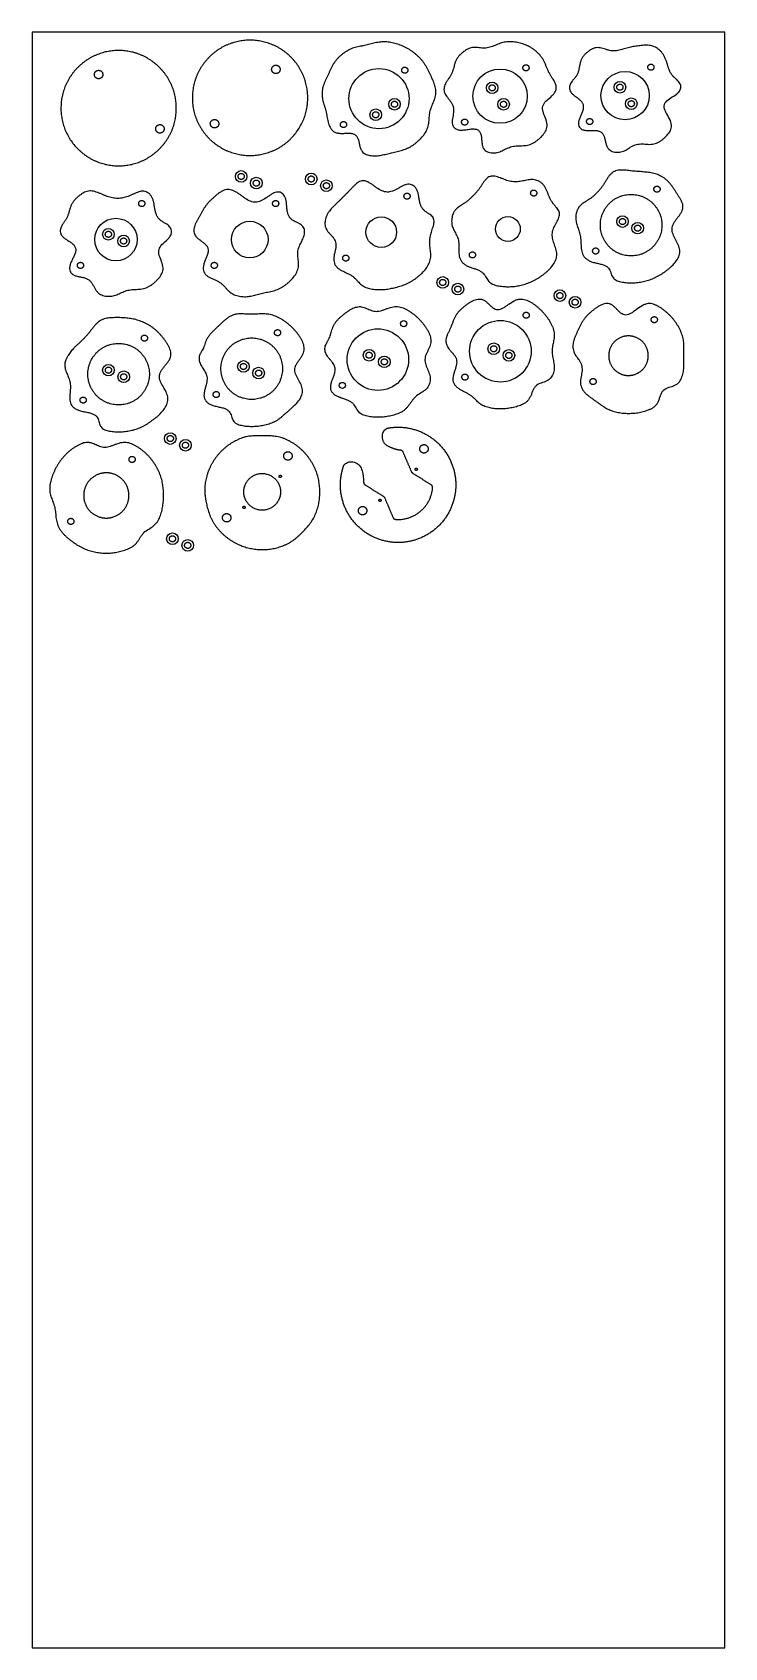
# Model space of a CAD drawing. Header units: centimetres. Extents: x -137 to -47, y -235 to -25.
import ezdxf

# ---------------------------------------------------------------- set-up
doc = ezdxf.new("R2010")
doc.units = ezdxf.units.CM
doc.layers.add('Rebaix', color=5, linetype='Continuous', true_color=0x0000ff)
doc.layers.add('Talls', color=7, linetype='Continuous', true_color=0xa80098)

msp = doc.modelspace()

# ---------------------------------------------------------------- linework, layer by layer
at = {"layer": 'Rebaix'}
for points in [[(-127.42, -30.49), (-127.42, -29.94), (-127.97, -29.94), (-128.52, -29.94), (-128.52, -30.49), (-128.52, -31.04), (-127.97, -31.04), (-127.42, -31.04), (-127.42, -30.49)], [(-119.45, -37.55), (-119.45, -37), (-120, -37), (-120.55, -37), (-120.55, -37.55), (-120.55, -38.1), (-120, -38.1), (-119.45, -38.1), (-119.45, -37.55)]]:
    msp.add_rational_spline(points, [1, 0.707106781187, 1, 0.707106781187, 1, 0.707106781187, 1, 0.707106781187, 1], degree=2, knots=[0, 0, 0, 0.863938, 0.863938, 1.727876, 1.727876, 2.591814, 2.591814, 3.455752, 3.455752, 3.455752], dxfattribs=at)
at = {"layer": 'Talls'}
msp.add_lwpolyline([(-136.59, -235), (-46.59, -235), (-46.59, -25), (-136.59, -25)], close=True, dxfattribs=at)
for centre, radius in [((-91.53, -33.62), 3.91), ((-75.78, -33.3), 3.53), ((-76.81, -32.22), 0.755), ((-59.53, -33.23), 3.14), ((-60.21, -32.14), 0.755), ((-89.51, -34.35), 0.755), ((-58.73, -34.28), 0.755), ((-91.95, -35.72), 0.755), ((-75.33, -34.36), 0.755), ((-109.44, -43.74), 0.755), ((-107.47, -44.6), 0.755), ((-100.33, -44.07), 0.755), ((-98.36, -44.94), 0.755), ((-125.72, -51.94), 2.76), ((-108.32, -51.94, -2), 2.38), ((-91.23, -50.98, -4), 1.99), ((-74.77, -50.57, -6), 1.61), ((-59.87, -49.6), 0.755), ((-57.9, -50.46), 0.755), ((-126.7, -51.26), 0.755), ((-124.72, -52.13), 0.755), ((-83.24, -57.52), 0.755), ((-81.27, -58.38), 0.755), ((-68.01, -59.23), 0.755), ((-66.03, -60.09), 0.755), ((-92.81, -66.98), 0.755), ((-90.83, -67.84), 0.755), ((-76.61, -66.14), 0.755), ((-74.64, -67), 0.755), ((-126.69, -68.92), 0.755), ((-124.71, -69.78), 0.755), ((-109.14, -68.44), 0.755), ((-107.17, -69.3), 0.755), ((-118.65, -77.81), 0.755), ((-116.68, -78.68), 0.755), ((-118.37, -90.84), 0.755), ((-116.39, -91.7), 0.755)]:
    msp.add_circle(centre, radius, dxfattribs=at)
for points, knots in [([(-100.78, -33.52), (-100.78, -33.74), (-100.8, -34.19), (-100.9, -34.88), (-101.03, -35.47), (-101.18, -35.93), (-101.35, -36.4), (-101.61, -36.97), (-102, -37.63), (-102.45, -38.25), (-102.88, -38.74), (-103.26, -39.09), (-103.55, -39.35), (-103.86, -39.58), (-104.18, -39.8), (-104.5, -40), (-104.84, -40.19), (-105.18, -40.35), (-105.52, -40.5), (-105.87, -40.62), (-106.22, -40.73), (-106.57, -40.82), (-106.92, -40.9), (-107.26, -40.95), (-107.72, -41.01), (-108.28, -41.03), (-108.96, -41), (-109.53, -40.92), (-109.99, -40.82), (-110.35, -40.73), (-110.7, -40.62), (-111.04, -40.5), (-111.39, -40.35), (-111.73, -40.19), (-112.06, -40), (-112.39, -39.8), (-112.71, -39.58), (-113.01, -39.35), (-113.31, -39.09), (-113.59, -38.83), (-113.86, -38.54), (-114.11, -38.25), (-114.34, -37.94), (-114.56, -37.63), (-114.76, -37.3), (-114.95, -36.97), (-115.11, -36.63), (-115.26, -36.28), (-115.39, -35.93), (-115.5, -35.58), (-115.59, -35.23), (-115.65, -34.94), (-115.69, -34.71), (-115.72, -34.48), (-115.76, -34.19), (-115.78, -33.86), (-115.79, -33.52), (-115.78, -33.19), (-115.76, -32.85), (-115.72, -32.5), (-115.66, -32.16), (-115.59, -31.81), (-115.51, -31.51), (-115.44, -31.28), (-115.38, -31.11), (-115.32, -30.93), (-115.23, -30.7), (-115.11, -30.41), (-114.95, -30.07), (-114.76, -29.74), (-114.6, -29.47), (-114.45, -29.26), (-114.3, -29.05), (-114.11, -28.79), (-113.86, -28.5), (-113.59, -28.21), (-113.31, -27.95), (-113.01, -27.69), (-112.71, -27.46), (-112.39, -27.24), (-112.06, -27.04), (-111.73, -26.85), (-111.39, -26.69), (-111.04, -26.54), (-110.75, -26.44), (-110.52, -26.36), (-110.29, -26.29), (-110, -26.22), (-109.65, -26.14), (-109.3, -26.09), (-108.84, -26.03), (-108.28, -26.01), (-107.72, -26.03), (-107.27, -26.09), (-106.8, -26.16), (-106.34, -26.27), (-105.87, -26.42), (-105.52, -26.54), (-105.18, -26.69), (-104.84, -26.85), (-104.5, -27.04), (-104.18, -27.24), (-103.86, -27.46), (-103.55, -27.69), (-103.26, -27.95), (-102.98, -28.21), (-102.71, -28.5), (-102.46, -28.79), (-102.22, -29.1), (-102, -29.41), (-101.8, -29.74), (-101.62, -30.07), (-101.45, -30.41), (-101.31, -30.76), (-101.18, -31.11), (-101.07, -31.46), (-100.98, -31.81), (-100.91, -32.16), (-100.85, -32.5), (-100.81, -32.85), (-100.79, -33.19), (-100.78, -33.41), (-100.78, -33.52)], [-47.12389, -47.12389, -47.12389, -47.12389, -46.387579, -45.651268, -44.914957, -44.546802, -44.178647, -43.442336, -42.706025, -41.969714, -41.233404, -40.865248, -40.497093, -40.128937, -39.760782, -39.392627, -39.024471, -38.656316, -38.28816, -37.920005, -37.55185, -37.183694, -36.815539, -36.447384, -36.079228, -35.342917, -34.606607, -33.870296, -33.50214, -33.133985, -32.76583, -32.397674, -32.029519, -31.661363, -31.293208, -30.925053, -30.556897, -30.188742, -29.820587, -29.452431, -29.084276, -28.71612, -28.347965, -27.97981, -27.611654, -27.243499, -26.875343, -26.507188, -26.139033, -25.770877, -25.402722, -25.034566, -24.850489, -24.666411, -24.298256, -23.9301, -23.561945, -23.19379, -22.825634, -22.457479, -22.089323, -21.721168, -21.353013, -21.168935, -20.984857, -20.800779, -20.616702, -20.248546, -19.880391, -19.512236, -19.14408, -18.960003, -18.775925, -18.407769, -18.039614, -17.671459, -17.303303, -16.935148, -16.566993, -16.198837, -15.830682, -15.462526, -15.094371, -14.726216, -14.35806, -14.173982, -13.989905, -13.621749, -13.253594, -12.885439, -12.517283, -11.780972, -11.044662, -10.676506, -10.308351, -9.57204, -9.203885, -8.835729, -8.467574, -8.099419, -7.731263, -7.363108, -6.994952, -6.626797, -6.258642, -5.890486, -5.522331, -5.154175, -4.78602, -4.417865, -4.049709, -3.681554, -3.313399, -2.945243, -2.577088, -2.208932, -1.840777, -1.472622, -1.104466, -0.736311, -0.368155, 0, 0, 0, 0]), ([(-84.25, -33.57), (-84.32, -33.77), (-84.41, -33.99), (-84.49, -34.19), (-84.59, -34.4), (-84.68, -34.61), (-84.75, -34.84), (-84.83, -35.06), (-84.89, -35.3), (-84.93, -35.53), (-84.95, -35.65), (-84.96, -35.78), (-84.97, -35.9), (-84.98, -36.02), (-84.99, -36.15), (-85, -36.27), (-85.02, -36.52), (-85.04, -36.77), (-85.09, -37.01), (-85.14, -37.25), (-85.21, -37.49), (-85.32, -37.71), (-85.42, -37.94), (-85.56, -38.15), (-85.71, -38.35), (-85.86, -38.55), (-86.04, -38.75), (-86.22, -38.93), (-86.31, -39.02), (-86.4, -39.11), (-86.5, -39.19), (-86.59, -39.28), (-86.69, -39.36), (-86.79, -39.44), (-86.89, -39.52), (-87, -39.6), (-87.1, -39.67), (-87.21, -39.74), (-87.32, -39.81), (-87.42, -39.87), (-87.53, -39.93), (-87.64, -39.99), (-87.76, -40.04), (-87.87, -40.1), (-87.98, -40.15), (-88.1, -40.19), (-88.22, -40.23), (-88.33, -40.27), (-88.45, -40.31), (-88.57, -40.34), (-88.69, -40.37), (-88.81, -40.4), (-88.93, -40.43), (-89.05, -40.46), (-89.17, -40.49), (-89.29, -40.52), (-89.41, -40.54), (-89.52, -40.57), (-89.64, -40.6), (-89.76, -40.62), (-89.88, -40.65), (-89.99, -40.68), (-90.11, -40.71), (-90.22, -40.74), (-90.33, -40.77), (-90.45, -40.8), (-90.56, -40.82), (-90.67, -40.85), (-90.78, -40.88), (-90.89, -40.9), (-91.11, -40.95), (-91.33, -41), (-91.55, -41.02), (-91.76, -41.05), (-91.99, -41.06), (-92.21, -41.06), (-92.43, -41.05), (-92.66, -41.03), (-92.87, -40.98), (-92.98, -40.95), (-93.09, -40.92), (-93.19, -40.88), (-93.29, -40.83), (-93.39, -40.78), (-93.48, -40.72), (-93.57, -40.66), (-93.65, -40.58), (-93.72, -40.49), (-93.79, -40.4), (-93.85, -40.29), (-93.9, -40.17), (-93.95, -40.05), (-93.99, -39.92), (-94.02, -39.78), (-94.05, -39.64), (-94.08, -39.49), (-94.11, -39.34), (-94.15, -39.19), (-94.18, -39.05), (-94.23, -38.91), (-94.27, -38.78), (-94.33, -38.65), (-94.4, -38.55), (-94.48, -38.44), (-94.57, -38.35), (-94.68, -38.29), (-94.8, -38.22), (-94.93, -38.18), (-95.08, -38.15), (-95.23, -38.12), (-95.4, -38.12), (-95.57, -38.12), (-95.75, -38.12), (-95.93, -38.13), (-96.11, -38.14), (-96.29, -38.15), (-96.47, -38.15), (-96.63, -38.13), (-96.79, -38.12), (-96.94, -38.09), (-97.07, -38.05), (-97.2, -38.01), (-97.32, -37.95), (-97.42, -37.89), (-97.52, -37.82), (-97.61, -37.74), (-97.69, -37.65), (-97.77, -37.56), (-97.84, -37.46), (-97.89, -37.35), (-97.95, -37.25), (-98, -37.14), (-98.04, -37.02), (-98.08, -36.91), (-98.11, -36.79), (-98.14, -36.67), (-98.17, -36.55), (-98.2, -36.42), (-98.22, -36.3), (-98.24, -36.18), (-98.26, -36.06), (-98.29, -35.94), (-98.31, -35.81), (-98.33, -35.69), (-98.36, -35.58), (-98.38, -35.46), (-98.41, -35.34), (-98.43, -35.22), (-98.46, -35.11), (-98.49, -34.99), (-98.53, -34.88), (-98.54, -34.82), (-98.56, -34.76), (-98.57, -34.71), (-98.59, -34.65), (-98.61, -34.6), (-98.62, -34.54), (-98.66, -34.43), (-98.69, -34.32), (-98.72, -34.22), (-98.75, -34.11), (-98.78, -34), (-98.81, -33.9), (-98.84, -33.79), (-98.86, -33.69), (-98.88, -33.58), (-98.9, -33.48), (-98.91, -33.37), (-98.92, -33.26), (-98.93, -33.15), (-98.93, -33.05), (-98.93, -32.94), (-98.93, -32.83), (-98.92, -32.72), (-98.91, -32.61), (-98.9, -32.5), (-98.88, -32.39), (-98.85, -32.28), (-98.83, -32.17), (-98.8, -32.06), (-98.76, -31.95), (-98.72, -31.84), (-98.68, -31.73), (-98.64, -31.62), (-98.62, -31.56), (-98.59, -31.51), (-98.57, -31.45), (-98.55, -31.4), (-98.52, -31.34), (-98.5, -31.29), (-98.47, -31.23), (-98.45, -31.18), (-98.42, -31.12), (-98.39, -31.07), (-98.37, -31.01), (-98.34, -30.96), (-98.29, -30.85), (-98.23, -30.74), (-98.18, -30.62), (-98.13, -30.51), (-98.07, -30.4), (-98.02, -30.28), (-97.97, -30.16), (-97.91, -30.05), (-97.86, -29.93), (-97.81, -29.81), (-97.75, -29.7), (-97.7, -29.58), (-97.67, -29.52), (-97.64, -29.47), (-97.61, -29.41), (-97.58, -29.35), (-97.55, -29.3), (-97.52, -29.24), (-97.45, -29.13), (-97.39, -29.02), (-97.31, -28.92), (-97.24, -28.81), (-97.16, -28.71), (-97.08, -28.61), (-97, -28.51), (-96.91, -28.41), (-96.82, -28.32), (-96.73, -28.23), (-96.64, -28.14), (-96.54, -28.06), (-96.45, -27.97), (-96.35, -27.89), (-96.25, -27.81), (-96.15, -27.73), (-96.05, -27.65), (-95.94, -27.58), (-95.84, -27.51), (-95.73, -27.45), (-95.62, -27.39), (-95.52, -27.32), (-95.41, -27.27), (-95.3, -27.22), (-95.19, -27.17), (-95.07, -27.12), (-94.96, -27.08), (-94.85, -27.04), (-94.73, -27.01), (-94.62, -26.98), (-94.51, -26.95), (-94.39, -26.92), (-94.27, -26.89), (-94.16, -26.87), (-94.04, -26.84), (-93.92, -26.82), (-93.87, -26.81), (-93.81, -26.8), (-93.75, -26.78), (-93.69, -26.77), (-93.63, -26.76), (-93.57, -26.75), (-93.46, -26.72), (-93.34, -26.7), (-93.22, -26.67), (-93.11, -26.64), (-92.99, -26.62), (-92.87, -26.59), (-92.76, -26.56), (-92.64, -26.53), (-92.53, -26.5), (-92.41, -26.47), (-92.3, -26.44), (-92.19, -26.42), (-91.96, -26.36), (-91.74, -26.31), (-91.52, -26.28), (-91.29, -26.25), (-91.07, -26.24), (-90.84, -26.24), (-90.73, -26.24), (-90.62, -26.25), (-90.5, -26.25), (-90.39, -26.26), (-90.27, -26.28), (-90.15, -26.29), (-89.92, -26.33), (-89.69, -26.38), (-89.46, -26.44), (-89.34, -26.47), (-89.22, -26.51), (-89.11, -26.54), (-88.99, -26.58), (-88.87, -26.62), (-88.76, -26.67), (-88.64, -26.71), (-88.53, -26.76), (-88.42, -26.81), (-88.3, -26.86), (-88.19, -26.91), (-88.08, -26.97), (-87.96, -27.03), (-87.85, -27.09), (-87.74, -27.15), (-87.63, -27.21), (-87.52, -27.28), (-87.42, -27.35), (-87.31, -27.42), (-87.2, -27.49), (-87.1, -27.57), (-87, -27.64), (-86.9, -27.72), (-86.8, -27.81), (-86.7, -27.89), (-86.6, -27.97), (-86.5, -28.06), (-86.41, -28.15), (-86.32, -28.24), (-86.23, -28.33), (-86.14, -28.42), (-86.05, -28.52), (-85.97, -28.62), (-85.88, -28.72), (-85.8, -28.82), (-85.73, -28.92), (-85.65, -29.03), (-85.58, -29.14), (-85.51, -29.25), (-85.44, -29.36), (-85.38, -29.47), (-85.31, -29.58), (-85.25, -29.69), (-85.19, -29.81), (-85.13, -29.92), (-85.07, -30.04), (-85.02, -30.15), (-84.96, -30.27), (-84.91, -30.38), (-84.85, -30.49), (-84.8, -30.61), (-84.74, -30.72), (-84.69, -30.83), (-84.64, -30.94), (-84.59, -31.05), (-84.54, -31.16), (-84.49, -31.27), (-84.45, -31.38), (-84.4, -31.49), (-84.36, -31.61), (-84.33, -31.71), (-84.29, -31.83), (-84.26, -31.94), (-84.23, -32.05), (-84.2, -32.16), (-84.18, -32.27), (-84.16, -32.38), (-84.15, -32.49), (-84.14, -32.6), (-84.14, -32.71), (-84.14, -32.82), (-84.14, -32.93), (-84.15, -33.04), (-84.16, -33.15), (-84.18, -33.25), (-84.2, -33.36), (-84.22, -33.46), (-84.25, -33.57)], [0, 0, 0, 0, 0.666705, 0.666705, 0.666705, 1.367484, 1.367484, 1.367484, 2.087212, 2.087212, 2.087212, 2.455564, 2.455564, 2.455564, 2.829242, 2.829242, 2.829242, 3.575685, 3.575685, 3.575685, 4.314447, 4.314447, 4.314447, 5.067062, 5.067062, 5.067062, 5.838019, 5.838019, 5.838019, 6.22556, 6.22556, 6.22556, 6.611827, 6.611827, 6.611827, 6.995239, 6.995239, 6.995239, 7.374745, 7.374745, 7.374745, 7.750163, 7.750163, 7.750163, 8.122468, 8.122468, 8.122468, 8.493036, 8.493036, 8.493036, 8.862759, 8.862759, 8.862759, 9.231375, 9.231375, 9.231375, 9.597367, 9.597367, 9.597367, 9.958922, 9.958922, 9.958922, 10.314298, 10.314298, 10.314298, 10.662231, 10.662231, 10.662231, 11.003357, 11.003357, 11.003357, 11.671285, 11.671285, 11.671285, 12.335957, 12.335957, 12.335957, 13.008172, 13.008172, 13.008172, 13.342089, 13.342089, 13.342089, 13.672046, 13.672046, 13.672046, 14.007491, 14.007491, 14.007491, 14.373014, 14.373014, 14.373014, 14.787002, 14.787002, 14.787002, 15.234898, 15.234898, 15.234898, 15.678987, 15.678987, 15.678987, 16.088625, 16.088625, 16.088625, 16.47642, 16.47642, 16.47642, 16.899365, 16.899365, 16.899365, 17.395002, 17.395002, 17.395002, 17.936253, 17.936253, 17.936253, 18.453429, 18.453429, 18.453429, 18.902541, 18.902541, 18.902541, 19.29461, 19.29461, 19.29461, 19.658328, 19.658328, 19.658328, 20.016167, 20.016167, 20.016167, 20.378662, 20.378662, 20.378662, 20.747468, 20.747468, 20.747468, 21.119925, 21.119925, 21.119925, 21.491884, 21.491884, 21.491884, 21.859891, 21.859891, 21.859891, 22.22224, 22.22224, 22.22224, 22.578082, 22.578082, 22.578082, 22.75335, 22.75335, 22.75335, 22.926667, 22.926667, 22.926667, 23.266676, 23.266676, 23.266676, 23.597383, 23.597383, 23.597383, 23.921838, 23.921838, 23.921838, 24.244752, 24.244752, 24.244752, 24.569838, 24.569838, 24.569838, 24.900406, 24.900406, 24.900406, 25.237191, 25.237191, 25.237191, 25.58055, 25.58055, 25.58055, 25.93122, 25.93122, 25.93122, 26.109378, 26.109378, 26.109378, 26.289367, 26.289367, 26.289367, 26.471082, 26.471082, 26.471082, 26.654514, 26.654514, 26.654514, 27.026575, 27.026575, 27.026575, 27.404929, 27.404929, 27.404929, 27.787974, 27.787974, 27.787974, 28.173318, 28.173318, 28.173318, 28.3661, 28.3661, 28.3661, 28.558704, 28.558704, 28.558704, 28.943421, 28.943421, 28.943421, 29.328361, 29.328361, 29.328361, 29.714742, 29.714742, 29.714742, 30.101821, 30.101821, 30.101821, 30.486793, 30.486793, 30.486793, 30.867226, 30.867226, 30.867226, 31.241437, 31.241437, 31.241437, 31.608864, 31.608864, 31.608864, 31.970451, 31.970451, 31.970451, 32.32828, 32.32828, 32.32828, 32.684691, 32.684691, 32.684691, 33.041438, 33.041438, 33.041438, 33.22024, 33.22024, 33.22024, 33.399297, 33.399297, 33.399297, 33.75792, 33.75792, 33.75792, 34.116601, 34.116601, 34.116601, 34.473745, 34.473745, 34.473745, 34.826251, 34.826251, 34.826251, 35.510588, 35.510588, 35.510588, 36.184837, 36.184837, 36.184837, 36.528103, 36.528103, 36.528103, 36.877301, 36.877301, 36.877301, 37.591767, 37.591767, 37.591767, 37.956183, 37.956183, 37.956183, 38.324722, 38.324722, 38.324722, 38.697008, 38.697008, 38.697008, 39.072805, 39.072805, 39.072805, 39.451831, 39.451831, 39.451831, 39.833676, 39.833676, 39.833676, 40.217862, 40.217862, 40.217862, 40.603813, 40.603813, 40.603813, 40.990944, 40.990944, 40.990944, 41.378663, 41.378663, 41.378663, 41.766478, 41.766478, 41.766478, 42.154539, 42.154539, 42.154539, 42.543183, 42.543183, 42.543183, 42.932043, 42.932043, 42.932043, 43.319569, 43.319569, 43.319569, 43.703415, 43.703415, 43.703415, 44.081227, 44.081227, 44.081227, 44.451503, 44.451503, 44.451503, 44.814266, 44.814266, 44.814266, 45.170456, 45.170456, 45.170456, 45.519616, 45.519616, 45.519616, 45.861279, 45.861279, 45.861279, 46.195702, 46.195702, 46.195702, 46.524221, 46.524221, 46.524221, 46.848768, 46.848768, 46.848768, 47.171199, 47.171199, 47.171199, 47.171199]), ([(-68.91, -33.14), (-69.08, -33.32), (-69.33, -33.51), (-69.52, -33.67), (-69.72, -33.84), (-69.93, -34.03), (-70.07, -34.25), (-70.21, -34.46), (-70.27, -34.69), (-70.26, -34.94), (-70.26, -35.07), (-70.23, -35.21), (-70.19, -35.33), (-70.15, -35.47), (-70.1, -35.62), (-70.04, -35.75), (-69.94, -36.01), (-69.8, -36.32), (-69.73, -36.59), (-69.67, -36.84), (-69.64, -37.1), (-69.69, -37.36), (-69.74, -37.6), (-69.84, -37.82), (-69.98, -38.02), (-70.11, -38.23), (-70.29, -38.43), (-70.46, -38.61), (-70.55, -38.7), (-70.65, -38.79), (-70.74, -38.87), (-70.84, -38.96), (-70.94, -39.04), (-71.04, -39.11), (-71.14, -39.19), (-71.25, -39.26), (-71.35, -39.32), (-71.46, -39.39), (-71.57, -39.45), (-71.68, -39.5), (-71.8, -39.55), (-71.91, -39.59), (-72.03, -39.62), (-72.15, -39.65), (-72.27, -39.68), (-72.39, -39.7), (-72.51, -39.72), (-72.63, -39.73), (-72.76, -39.73), (-72.88, -39.74), (-73.01, -39.74), (-73.14, -39.74), (-73.26, -39.74), (-73.39, -39.74), (-73.52, -39.75), (-73.64, -39.75), (-73.76, -39.76), (-73.88, -39.78), (-74, -39.8), (-74.12, -39.82), (-74.24, -39.85), (-74.36, -39.88), (-74.47, -39.92), (-74.58, -39.96), (-74.69, -40), (-74.8, -40.04), (-74.9, -40.09), (-75.01, -40.14), (-75.11, -40.19), (-75.22, -40.25), (-75.42, -40.35), (-75.63, -40.45), (-75.83, -40.53), (-76.04, -40.6), (-76.25, -40.65), (-76.47, -40.67), (-76.69, -40.69), (-76.91, -40.68), (-77.12, -40.64), (-77.23, -40.62), (-77.33, -40.58), (-77.43, -40.54), (-77.53, -40.5), (-77.62, -40.44), (-77.71, -40.38), (-77.79, -40.31), (-77.86, -40.22), (-77.93, -40.12), (-77.99, -40.02), (-78.03, -39.9), (-78.07, -39.77), (-78.11, -39.64), (-78.13, -39.48), (-78.15, -39.33), (-78.16, -39.17), (-78.18, -39), (-78.19, -38.83), (-78.21, -38.67), (-78.23, -38.5), (-78.26, -38.36), (-78.29, -38.21), (-78.34, -38.07), (-78.41, -37.96), (-78.48, -37.84), (-78.57, -37.75), (-78.68, -37.69), (-78.79, -37.62), (-78.93, -37.59), (-79.09, -37.57), (-79.25, -37.56), (-79.43, -37.56), (-79.62, -37.58), (-79.82, -37.6), (-80.02, -37.63), (-80.22, -37.66), (-80.41, -37.69), (-80.61, -37.71), (-80.78, -37.71), (-80.95, -37.71), (-81.11, -37.7), (-81.25, -37.67), (-81.38, -37.64), (-81.5, -37.59), (-81.6, -37.52), (-81.7, -37.46), (-81.77, -37.38), (-81.83, -37.28), (-81.89, -37.19), (-81.94, -37.09), (-81.96, -36.97), (-81.99, -36.86), (-82, -36.74), (-82, -36.61), (-82, -36.49), (-81.99, -36.35), (-81.97, -36.22), (-81.95, -36.09), (-81.93, -35.95), (-81.9, -35.81), (-81.88, -35.68), (-81.86, -35.54), (-81.85, -35.41), (-81.83, -35.28), (-81.83, -35.15), (-81.83, -35.02), (-81.84, -34.9), (-81.86, -34.78), (-81.89, -34.66), (-81.92, -34.55), (-81.96, -34.44), (-82.02, -34.33), (-82.04, -34.28), (-82.07, -34.22), (-82.1, -34.17), (-82.13, -34.12), (-82.17, -34.07), (-82.2, -34.02), (-82.27, -33.92), (-82.34, -33.82), (-82.42, -33.73), (-82.49, -33.64), (-82.57, -33.54), (-82.64, -33.45), (-82.71, -33.36), (-82.78, -33.27), (-82.84, -33.17), (-82.89, -33.08), (-82.94, -32.98), (-82.98, -32.89), (-83.02, -32.79), (-83.05, -32.69), (-83.06, -32.59), (-83.08, -32.49), (-83.08, -32.39), (-83.07, -32.29), (-83.07, -32.18), (-83.05, -32.08), (-83.02, -31.98), (-82.99, -31.88), (-82.95, -31.78), (-82.9, -31.69), (-82.85, -31.59), (-82.79, -31.49), (-82.72, -31.39), (-82.69, -31.34), (-82.66, -31.3), (-82.63, -31.25), (-82.59, -31.2), (-82.56, -31.15), (-82.52, -31.1), (-82.49, -31.05), (-82.45, -31), (-82.42, -30.95), (-82.38, -30.91), (-82.35, -30.86), (-82.31, -30.8), (-82.25, -30.7), (-82.18, -30.6), (-82.13, -30.48), (-82.07, -30.37), (-82.02, -30.26), (-81.98, -30.13), (-81.94, -30.01), (-81.9, -29.89), (-81.86, -29.76), (-81.83, -29.63), (-81.8, -29.5), (-81.77, -29.37), (-81.75, -29.31), (-81.73, -29.24), (-81.71, -29.18), (-81.69, -29.11), (-81.68, -29.05), (-81.65, -28.99), (-81.61, -28.86), (-81.56, -28.74), (-81.51, -28.63), (-81.45, -28.51), (-81.38, -28.4), (-81.31, -28.3), (-81.24, -28.19), (-81.15, -28.1), (-81.07, -28), (-80.98, -27.91), (-80.88, -27.82), (-80.79, -27.74), (-80.69, -27.65), (-80.59, -27.57), (-80.49, -27.5), (-80.39, -27.42), (-80.29, -27.35), (-80.19, -27.29), (-80.08, -27.23), (-79.98, -27.18), (-79.87, -27.13), (-79.76, -27.09), (-79.65, -27.05), (-79.54, -27.03), (-79.43, -27), (-79.31, -26.98), (-79.2, -26.98), (-79.09, -26.97), (-78.97, -26.97), (-78.86, -26.98), (-78.74, -26.98), (-78.62, -27), (-78.51, -27.01), (-78.39, -27.02), (-78.27, -27.04), (-78.15, -27.05), (-78.09, -27.05), (-78.04, -27.05), (-77.98, -27.06), (-77.92, -27.06), (-77.86, -27.06), (-77.8, -27.06), (-77.68, -27.05), (-77.57, -27.04), (-77.45, -27.03), (-77.33, -27.01), (-77.21, -26.98), (-77.1, -26.95), (-76.98, -26.92), (-76.87, -26.88), (-76.75, -26.83), (-76.64, -26.79), (-76.53, -26.74), (-76.41, -26.7), (-76.19, -26.6), (-75.97, -26.5), (-75.75, -26.42), (-75.53, -26.35), (-75.3, -26.29), (-75.08, -26.26), (-74.97, -26.25), (-74.85, -26.24), (-74.74, -26.23), (-74.62, -26.23), (-74.51, -26.23), (-74.39, -26.23), (-74.16, -26.24), (-73.93, -26.26), (-73.7, -26.3), (-73.58, -26.32), (-73.46, -26.35), (-73.35, -26.37), (-73.23, -26.4), (-73.12, -26.43), (-73, -26.46), (-72.89, -26.49), (-72.77, -26.53), (-72.66, -26.57), (-72.55, -26.61), (-72.43, -26.65), (-72.32, -26.7), (-72.21, -26.75), (-72.1, -26.8), (-71.99, -26.86), (-71.88, -26.92), (-71.77, -26.98), (-71.67, -27.05), (-71.56, -27.12), (-71.46, -27.19), (-71.36, -27.26), (-71.26, -27.34), (-71.16, -27.42), (-71.06, -27.5), (-70.97, -27.59), (-70.88, -27.68), (-70.79, -27.77), (-70.7, -27.86), (-70.61, -27.96), (-70.53, -28.06), (-70.45, -28.16), (-70.37, -28.26), (-70.3, -28.37), (-70.23, -28.48), (-70.16, -28.59), (-70.1, -28.71), (-70.04, -28.83), (-69.98, -28.95), (-69.93, -29.07), (-69.88, -29.19), (-69.83, -29.32), (-69.78, -29.44), (-69.73, -29.56), (-69.68, -29.69), (-69.63, -29.81), (-69.57, -29.93), (-69.52, -30.05), (-69.47, -30.16), (-69.41, -30.28), (-69.35, -30.39), (-69.29, -30.49), (-69.23, -30.6), (-69.16, -30.7), (-69.1, -30.8), (-69.03, -30.89), (-68.97, -30.99), (-68.9, -31.09), (-68.84, -31.18), (-68.78, -31.28), (-68.73, -31.38), (-68.67, -31.48), (-68.63, -31.57), (-68.59, -31.68), (-68.55, -31.77), (-68.52, -31.87), (-68.5, -31.97), (-68.48, -32.07), (-68.48, -32.18), (-68.49, -32.28), (-68.49, -32.38), (-68.51, -32.48), (-68.55, -32.58), (-68.58, -32.68), (-68.63, -32.77), (-68.69, -32.87), (-68.75, -32.96), (-68.83, -33.06), (-68.91, -33.14)], [0, 0, 0, 0, 0.807239, 0.807239, 0.807239, 1.612881, 1.612881, 1.612881, 2.354904, 2.354904, 2.354904, 2.757555, 2.757555, 2.757555, 3.20231, 3.20231, 3.20231, 4.099631, 4.099631, 4.099631, 4.879657, 4.879657, 4.879657, 5.614194, 5.614194, 5.614194, 6.377527, 6.377527, 6.377527, 6.763849, 6.763849, 6.763849, 7.147286, 7.147286, 7.147286, 7.524939, 7.524939, 7.524939, 7.896117, 7.896117, 7.896117, 8.263239, 8.263239, 8.263239, 8.63138, 8.63138, 8.63138, 9.00483, 9.00483, 9.00483, 9.38331, 9.38331, 9.38331, 9.761073, 9.761073, 9.761073, 10.131643, 10.131643, 10.131643, 10.494015, 10.494015, 10.494015, 10.850455, 10.850455, 10.850455, 11.202964, 11.202964, 11.202964, 11.551995, 11.551995, 11.551995, 12.230894, 12.230894, 12.230894, 12.88561, 12.88561, 12.88561, 13.540711, 13.540711, 13.540711, 13.866285, 13.866285, 13.866285, 14.190486, 14.190486, 14.190486, 14.528504, 14.528504, 14.528504, 14.913523, 14.913523, 14.913523, 15.365402, 15.365402, 15.365402, 15.859631, 15.859631, 15.859631, 16.343177, 16.343177, 16.343177, 16.772405, 16.772405, 16.772405, 17.163387, 17.163387, 17.163387, 17.599153, 17.599153, 17.599153, 18.133724, 18.133724, 18.133724, 18.730883, 18.730883, 18.730883, 19.297197, 19.297197, 19.297197, 19.768784, 19.768784, 19.768784, 20.153708, 20.153708, 20.153708, 20.493491, 20.493491, 20.493491, 20.832334, 20.832334, 20.832334, 21.197023, 21.197023, 21.197023, 21.592066, 21.592066, 21.592066, 22.004855, 22.004855, 22.004855, 22.413198, 22.413198, 22.413198, 22.799867, 22.799867, 22.799867, 23.16602, 23.16602, 23.16602, 23.523612, 23.523612, 23.523612, 23.702807, 23.702807, 23.702807, 23.883232, 23.883232, 23.883232, 24.245593, 24.245593, 24.245593, 24.601419, 24.601419, 24.601419, 24.942266, 24.942266, 24.942266, 25.265558, 25.265558, 25.265558, 25.5749, 25.5749, 25.5749, 25.879071, 25.879071, 25.879071, 26.187951, 26.187951, 26.187951, 26.510128, 26.510128, 26.510128, 26.849478, 26.849478, 26.849478, 27.025085, 27.025085, 27.025085, 27.203821, 27.203821, 27.203821, 27.384894, 27.384894, 27.384894, 27.567694, 27.567694, 27.567694, 27.938336, 27.938336, 27.938336, 28.318833, 28.318833, 28.318833, 28.711914, 28.711914, 28.711914, 29.112832, 29.112832, 29.112832, 29.313082, 29.313082, 29.313082, 29.511602, 29.511602, 29.511602, 29.90178, 29.90178, 29.90178, 30.285469, 30.285469, 30.285469, 30.669245, 30.669245, 30.669245, 31.054251, 31.054251, 31.054251, 31.434404, 31.434404, 31.434404, 31.80435, 31.80435, 31.80435, 32.161572, 32.161572, 32.161572, 32.50795, 32.50795, 32.50795, 32.850028, 32.850028, 32.850028, 33.19533, 33.19533, 33.19533, 33.546954, 33.546954, 33.546954, 33.901718, 33.901718, 33.901718, 34.078697, 34.078697, 34.078697, 34.255257, 34.255257, 34.255257, 34.608787, 34.608787, 34.608787, 34.966502, 34.966502, 34.966502, 35.330972, 35.330972, 35.330972, 35.698978, 35.698978, 35.698978, 36.419528, 36.419528, 36.419528, 37.108672, 37.108672, 37.108672, 37.451622, 37.451622, 37.451622, 37.797337, 37.797337, 37.797337, 38.498258, 38.498258, 38.498258, 38.852951, 38.852951, 38.852951, 39.210066, 39.210066, 39.210066, 39.570058, 39.570058, 39.570058, 39.933846, 39.933846, 39.933846, 40.302108, 40.302108, 40.302108, 40.674971, 40.674971, 40.674971, 41.052044, 41.052044, 41.052044, 41.432579, 41.432579, 41.432579, 41.815854, 41.815854, 41.815854, 42.201441, 42.201441, 42.201441, 42.589936, 42.589936, 42.589936, 42.983279, 42.983279, 42.983279, 43.382298, 43.382298, 43.382298, 43.784064, 43.784064, 43.784064, 44.182132, 44.182132, 44.182132, 44.569957, 44.569957, 44.569957, 44.944316, 44.944316, 44.944316, 45.305779, 45.305779, 45.305779, 45.6564, 45.6564, 45.6564, 45.996686, 45.996686, 45.996686, 46.323509, 46.323509, 46.323509, 46.636053, 46.636053, 46.636053, 46.939714, 46.939714, 46.939714, 47.246852, 47.246852, 47.246852, 47.572333, 47.572333, 47.572333, 47.926814, 47.926814, 47.926814, 47.926814]), ([(-52.83, -33.03), (-53.05, -33.19), (-53.37, -33.38), (-53.59, -33.52), (-53.82, -33.66), (-54.09, -33.85), (-54.26, -34.07), (-54.42, -34.27), (-54.49, -34.5), (-54.46, -34.76), (-54.44, -34.9), (-54.4, -35.04), (-54.34, -35.16), (-54.28, -35.31), (-54.2, -35.46), (-54.12, -35.6), (-53.97, -35.87), (-53.77, -36.19), (-53.65, -36.48), (-53.54, -36.73), (-53.48, -37), (-53.5, -37.27), (-53.52, -37.52), (-53.61, -37.74), (-53.74, -37.95), (-53.87, -38.16), (-54.04, -38.36), (-54.22, -38.53), (-54.31, -38.63), (-54.4, -38.71), (-54.5, -38.8), (-54.6, -38.88), (-54.7, -38.96), (-54.8, -39.04), (-54.9, -39.11), (-55.01, -39.18), (-55.11, -39.24), (-55.22, -39.3), (-55.33, -39.36), (-55.45, -39.4), (-55.56, -39.45), (-55.68, -39.48), (-55.79, -39.51), (-55.91, -39.53), (-56.04, -39.55), (-56.16, -39.56), (-56.29, -39.57), (-56.41, -39.56), (-56.54, -39.56), (-56.67, -39.55), (-56.8, -39.54), (-56.93, -39.53), (-57.06, -39.52), (-57.19, -39.51), (-57.31, -39.51), (-57.44, -39.51), (-57.56, -39.51), (-57.69, -39.52), (-57.81, -39.54), (-57.93, -39.56), (-58.04, -39.59), (-58.16, -39.62), (-58.27, -39.66), (-58.38, -39.7), (-58.49, -39.75), (-58.6, -39.8), (-58.7, -39.86), (-58.8, -39.92), (-58.91, -39.98), (-59.01, -40.04), (-59.21, -40.17), (-59.41, -40.29), (-59.61, -40.39), (-59.81, -40.48), (-60.02, -40.54), (-60.23, -40.57), (-60.45, -40.6), (-60.67, -40.6), (-60.88, -40.56), (-60.99, -40.54), (-61.09, -40.52), (-61.2, -40.48), (-61.3, -40.44), (-61.4, -40.39), (-61.49, -40.33), (-61.58, -40.27), (-61.66, -40.19), (-61.73, -40.1), (-61.8, -40.01), (-61.86, -39.91), (-61.91, -39.79), (-61.96, -39.67), (-62, -39.54), (-62.04, -39.4), (-62.07, -39.26), (-62.1, -39.12), (-62.14, -38.97), (-62.17, -38.83), (-62.21, -38.68), (-62.26, -38.55), (-62.3, -38.42), (-62.36, -38.29), (-62.44, -38.19), (-62.51, -38.08), (-62.6, -37.99), (-62.72, -37.93), (-62.83, -37.86), (-62.96, -37.82), (-63.11, -37.79), (-63.26, -37.76), (-63.42, -37.75), (-63.6, -37.75), (-63.77, -37.75), (-63.95, -37.76), (-64.13, -37.76), (-64.31, -37.77), (-64.48, -37.77), (-64.64, -37.75), (-64.79, -37.74), (-64.93, -37.71), (-65.05, -37.66), (-65.17, -37.61), (-65.27, -37.55), (-65.35, -37.47), (-65.43, -37.4), (-65.49, -37.31), (-65.53, -37.21), (-65.57, -37.1), (-65.59, -36.99), (-65.59, -36.87), (-65.59, -36.74), (-65.57, -36.61), (-65.53, -36.47), (-65.5, -36.34), (-65.45, -36.19), (-65.39, -36.05), (-65.33, -35.9), (-65.27, -35.75), (-65.21, -35.6), (-65.14, -35.46), (-65.09, -35.31), (-65.04, -35.17), (-65, -35.03), (-64.98, -34.89), (-64.97, -34.76), (-64.96, -34.63), (-64.97, -34.51), (-65, -34.4), (-65.04, -34.28), (-65.09, -34.17), (-65.16, -34.07), (-65.19, -34.02), (-65.23, -33.97), (-65.28, -33.92), (-65.32, -33.88), (-65.36, -33.83), (-65.41, -33.78), (-65.51, -33.69), (-65.62, -33.61), (-65.73, -33.52), (-65.84, -33.44), (-65.95, -33.36), (-66.06, -33.28), (-66.17, -33.2), (-66.27, -33.12), (-66.36, -33.03), (-66.45, -32.95), (-66.52, -32.86), (-66.59, -32.77), (-66.65, -32.68), (-66.7, -32.59), (-66.73, -32.49), (-66.76, -32.4), (-66.78, -32.3), (-66.78, -32.21), (-66.78, -32.11), (-66.76, -32.02), (-66.73, -31.92), (-66.7, -31.83), (-66.66, -31.73), (-66.61, -31.64), (-66.55, -31.54), (-66.49, -31.45), (-66.42, -31.36), (-66.38, -31.31), (-66.35, -31.27), (-66.31, -31.22), (-66.27, -31.18), (-66.23, -31.13), (-66.19, -31.08), (-66.15, -31.04), (-66.11, -30.99), (-66.08, -30.94), (-66.04, -30.9), (-66, -30.85), (-65.96, -30.8), (-65.89, -30.7), (-65.82, -30.6), (-65.77, -30.49), (-65.71, -30.37), (-65.66, -30.26), (-65.62, -30.13), (-65.58, -30.01), (-65.55, -29.88), (-65.53, -29.75), (-65.5, -29.61), (-65.48, -29.48), (-65.45, -29.34), (-65.44, -29.27), (-65.43, -29.21), (-65.41, -29.14), (-65.4, -29.07), (-65.38, -29.01), (-65.37, -28.94), (-65.33, -28.81), (-65.29, -28.69), (-65.24, -28.57), (-65.19, -28.45), (-65.13, -28.34), (-65.06, -28.23), (-64.99, -28.13), (-64.91, -28.03), (-64.82, -27.93), (-64.73, -27.84), (-64.64, -27.75), (-64.54, -27.67), (-64.45, -27.58), (-64.35, -27.5), (-64.25, -27.43), (-64.15, -27.36), (-64.05, -27.29), (-63.94, -27.23), (-63.84, -27.18), (-63.73, -27.13), (-63.62, -27.09), (-63.51, -27.05), (-63.4, -27.02), (-63.29, -27.01), (-63.18, -26.99), (-63.07, -26.99), (-62.95, -27), (-62.84, -27.01), (-62.72, -27.02), (-62.61, -27.05), (-62.49, -27.08), (-62.37, -27.11), (-62.26, -27.15), (-62.14, -27.19), (-62.02, -27.23), (-61.9, -27.26), (-61.84, -27.28), (-61.78, -27.3), (-61.72, -27.31), (-61.66, -27.33), (-61.6, -27.34), (-61.54, -27.36), (-61.43, -27.38), (-61.31, -27.4), (-61.19, -27.41), (-61.07, -27.42), (-60.96, -27.42), (-60.84, -27.41), (-60.72, -27.41), (-60.61, -27.39), (-60.49, -27.37), (-60.38, -27.35), (-60.26, -27.32), (-60.15, -27.29), (-59.92, -27.23), (-59.7, -27.15), (-59.48, -27.09), (-59.26, -27.02), (-59.04, -26.97), (-58.81, -26.92), (-58.7, -26.9), (-58.59, -26.88), (-58.47, -26.86), (-58.36, -26.84), (-58.24, -26.82), (-58.13, -26.81), (-57.9, -26.77), (-57.67, -26.74), (-57.44, -26.72), (-57.32, -26.71), (-57.21, -26.7), (-57.09, -26.69), (-56.98, -26.69), (-56.86, -26.68), (-56.75, -26.68), (-56.64, -26.68), (-56.52, -26.69), (-56.41, -26.7), (-56.3, -26.72), (-56.18, -26.74), (-56.07, -26.76), (-55.96, -26.79), (-55.86, -26.83), (-55.75, -26.87), (-55.64, -26.92), (-55.54, -26.97), (-55.44, -27.03), (-55.34, -27.09), (-55.24, -27.16), (-55.14, -27.23), (-55.05, -27.31), (-54.96, -27.39), (-54.88, -27.49), (-54.79, -27.58), (-54.71, -27.68), (-54.64, -27.78), (-54.57, -27.88), (-54.5, -27.99), (-54.44, -28.11), (-54.38, -28.23), (-54.32, -28.35), (-54.27, -28.48), (-54.22, -28.6), (-54.18, -28.73), (-54.13, -28.87), (-54.09, -29), (-54.05, -29.13), (-54.01, -29.27), (-53.97, -29.4), (-53.93, -29.53), (-53.89, -29.66), (-53.84, -29.79), (-53.8, -29.92), (-53.74, -30.04), (-53.69, -30.15), (-53.63, -30.26), (-53.56, -30.37), (-53.49, -30.47), (-53.42, -30.57), (-53.34, -30.66), (-53.26, -30.75), (-53.17, -30.83), (-53.08, -30.92), (-53, -31), (-52.91, -31.07), (-52.82, -31.15), (-52.74, -31.23), (-52.66, -31.31), (-52.59, -31.4), (-52.53, -31.48), (-52.46, -31.57), (-52.41, -31.66), (-52.37, -31.74), (-52.33, -31.83), (-52.31, -31.93), (-52.29, -32.02), (-52.28, -32.11), (-52.29, -32.21), (-52.3, -32.31), (-52.33, -32.4), (-52.37, -32.49), (-52.42, -32.59), (-52.48, -32.68), (-52.56, -32.77), (-52.64, -32.86), (-52.73, -32.95), (-52.83, -33.03)], [0, 0, 0, 0, 0.903684, 0.903684, 0.903684, 1.779304, 1.779304, 1.779304, 2.537225, 2.537225, 2.537225, 2.963001, 2.963001, 2.963001, 3.453839, 3.453839, 3.453839, 4.45387, 4.45387, 4.45387, 5.277577, 5.277577, 5.277577, 6.010676, 6.010676, 6.010676, 6.771262, 6.771262, 6.771262, 7.157102, 7.157102, 7.157102, 7.539448, 7.539448, 7.539448, 7.915006, 7.915006, 7.915006, 8.283601, 8.283601, 8.283601, 8.649344, 8.649344, 8.649344, 9.019535, 9.019535, 9.019535, 9.399476, 9.399476, 9.399476, 9.787243, 9.787243, 9.787243, 10.173106, 10.173106, 10.173106, 10.547505, 10.547505, 10.547505, 10.910539, 10.910539, 10.910539, 11.267933, 11.267933, 11.267933, 11.624547, 11.624547, 11.624547, 11.981081, 11.981081, 11.981081, 12.67518, 12.67518, 12.67518, 13.331817, 13.331817, 13.331817, 13.984818, 13.984818, 13.984818, 14.312367, 14.312367, 14.312367, 14.639507, 14.639507, 14.639507, 14.974044, 14.974044, 14.974044, 15.337532, 15.337532, 15.337532, 15.747309, 15.747309, 15.747309, 16.18995, 16.18995, 16.18995, 16.629572, 16.629572, 16.629572, 17.037036, 17.037036, 17.037036, 17.424488, 17.424488, 17.424488, 17.845985, 17.845985, 17.845985, 18.337145, 18.337145, 18.337145, 18.871238, 18.871238, 18.871238, 19.377103, 19.377103, 19.377103, 19.805554, 19.805554, 19.805554, 20.164019, 20.164019, 20.164019, 20.492413, 20.492413, 20.492413, 20.839922, 20.839922, 20.839922, 21.238523, 21.238523, 21.238523, 21.690203, 21.690203, 21.690203, 22.169606, 22.169606, 22.169606, 22.633629, 22.633629, 22.633629, 23.048291, 23.048291, 23.048291, 23.419913, 23.419913, 23.419913, 23.782853, 23.782853, 23.782853, 23.971369, 23.971369, 23.971369, 24.167291, 24.167291, 24.167291, 24.576376, 24.576376, 24.576376, 24.98777, 24.98777, 24.98777, 25.375952, 25.375952, 25.375952, 25.725155, 25.725155, 25.725155, 26.037966, 26.037966, 26.037966, 26.329801, 26.329801, 26.329801, 26.621943, 26.621943, 26.621943, 26.932664, 26.932664, 26.932664, 27.268637, 27.268637, 27.268637, 27.444794, 27.444794, 27.444794, 27.624786, 27.624786, 27.624786, 27.807206, 27.807206, 27.807206, 27.990913, 27.990913, 27.990913, 28.361781, 28.361781, 28.361781, 28.743335, 28.743335, 28.743335, 29.142145, 29.142145, 29.142145, 29.552834, 29.552834, 29.552834, 29.758143, 29.758143, 29.758143, 29.961002, 29.961002, 29.961002, 30.3563, 30.3563, 30.3563, 30.740762, 30.740762, 30.740762, 31.123779, 31.123779, 31.123779, 31.508011, 31.508011, 31.508011, 31.886325, 31.886325, 31.886325, 32.252333, 32.252333, 32.252333, 32.603572, 32.603572, 32.603572, 32.943943, 32.943943, 32.943943, 33.284051, 33.284051, 33.284051, 33.635274, 33.635274, 33.635274, 34.001177, 34.001177, 34.001177, 34.374075, 34.374075, 34.374075, 34.559133, 34.559133, 34.559133, 34.74203, 34.74203, 34.74203, 35.100798, 35.100798, 35.100798, 35.452969, 35.452969, 35.452969, 35.80388, 35.80388, 35.80388, 36.155723, 36.155723, 36.155723, 36.854585, 36.854585, 36.854585, 37.542569, 37.542569, 37.542569, 37.888748, 37.888748, 37.888748, 38.236862, 38.236862, 38.236862, 38.933355, 38.933355, 38.933355, 39.279593, 39.279593, 39.279593, 39.623144, 39.623144, 39.623144, 39.964113, 39.964113, 39.964113, 40.304712, 40.304712, 40.304712, 40.648429, 40.648429, 40.648429, 40.998428, 40.998428, 40.998428, 41.356677, 41.356677, 41.356677, 41.724147, 41.724147, 41.724147, 42.101686, 42.101686, 42.101686, 42.490607, 42.490607, 42.490607, 42.892717, 42.892717, 42.892717, 43.306627, 43.306627, 43.306627, 43.726155, 43.726155, 43.726155, 44.140958, 44.140958, 44.140958, 44.54091, 44.54091, 44.54091, 44.922344, 44.922344, 44.922344, 45.289764, 45.289764, 45.289764, 45.649479, 45.649479, 45.649479, 46.000955, 46.000955, 46.000955, 46.337477, 46.337477, 46.337477, 46.652504, 46.652504, 46.652504, 46.946084, 46.946084, 46.946084, 47.230089, 47.230089, 47.230089, 47.527416, 47.527416, 47.527416, 47.861345, 47.861345, 47.861345, 48.244518, 48.244518, 48.244518, 48.244518]), ([(-132.87, -34.86), (-132.87, -34.75), (-132.86, -34.53), (-132.84, -34.19), (-132.8, -33.84), (-132.75, -33.5), (-132.67, -33.15), (-132.58, -32.8), (-132.47, -32.45), (-132.35, -32.1), (-132.2, -31.76), (-132.03, -31.42), (-131.85, -31.08), (-131.65, -30.76), (-131.43, -30.44), (-131.19, -30.13), (-130.94, -29.84), (-130.67, -29.56), (-130.39, -29.29), (-130.1, -29.04), (-129.79, -28.8), (-129.47, -28.58), (-129.15, -28.38), (-128.81, -28.2), (-128.47, -28.03), (-128.13, -27.88), (-127.78, -27.76), (-127.32, -27.61), (-126.85, -27.5), (-126.39, -27.43), (-125.93, -27.38), (-125.37, -27.35), (-124.81, -27.38), (-124.35, -27.43), (-124, -27.48), (-123.66, -27.56), (-123.36, -27.63), (-123.13, -27.7), (-122.9, -27.78), (-122.61, -27.88), (-122.26, -28.03), (-121.92, -28.2), (-121.59, -28.38), (-121.26, -28.58), (-120.95, -28.8), (-120.64, -29.04), (-120.35, -29.29), (-120.06, -29.56), (-119.8, -29.84), (-119.54, -30.13), (-119.35, -30.39), (-119.2, -30.6), (-119.05, -30.81), (-118.89, -31.08), (-118.7, -31.42), (-118.54, -31.76), (-118.42, -32.04), (-118.33, -32.27), (-118.27, -32.45), (-118.21, -32.62), (-118.14, -32.86), (-118.06, -33.15), (-117.99, -33.5), (-117.94, -33.84), (-117.9, -34.19), (-117.87, -34.53), (-117.87, -34.86), (-117.87, -35.2), (-117.9, -35.53), (-117.93, -35.82), (-117.96, -36.05), (-118, -36.28), (-118.06, -36.57), (-118.16, -36.92), (-118.26, -37.27), (-118.39, -37.62), (-118.54, -37.97), (-118.7, -38.31), (-118.89, -38.64), (-119.09, -38.97), (-119.31, -39.28), (-119.54, -39.59), (-119.8, -39.88), (-120.06, -40.17), (-120.35, -40.43), (-120.64, -40.69), (-120.95, -40.92), (-121.26, -41.14), (-121.59, -41.34), (-121.92, -41.53), (-122.26, -41.69), (-122.61, -41.84), (-122.96, -41.97), (-123.31, -42.07), (-123.66, -42.17), (-124.12, -42.26), (-124.69, -42.34), (-125.37, -42.37), (-125.93, -42.35), (-126.39, -42.29), (-126.73, -42.24), (-127.08, -42.17), (-127.43, -42.07), (-127.78, -41.97), (-128.13, -41.84), (-128.48, -41.69), (-128.81, -41.53), (-129.15, -41.34), (-129.47, -41.14), (-129.79, -40.92), (-130.1, -40.69), (-130.39, -40.43), (-130.77, -40.08), (-131.2, -39.6), (-131.66, -38.97), (-132.04, -38.31), (-132.3, -37.74), (-132.47, -37.27), (-132.62, -36.81), (-132.75, -36.22), (-132.85, -35.53), (-132.87, -35.08), (-132.87, -34.86)], [0, 0, 0, 0, 0.368155, 0.736311, 1.104466, 1.472622, 1.840777, 2.208932, 2.577088, 2.945243, 3.313399, 3.681554, 4.049709, 4.417865, 4.78602, 5.154175, 5.522331, 5.890486, 6.258642, 6.626797, 6.994952, 7.363108, 7.731263, 8.099419, 8.467574, 8.835729, 9.203885, 9.57204, 10.308351, 10.676506, 11.044662, 11.780972, 12.517283, 12.885439, 13.253594, 13.621749, 13.989905, 14.173982, 14.35806, 14.726216, 15.094371, 15.462526, 15.830682, 16.198837, 16.566993, 16.935148, 17.303303, 17.671459, 18.039614, 18.407769, 18.775925, 18.960003, 19.14408, 19.512236, 19.880391, 20.248546, 20.616702, 20.800779, 20.984857, 21.168935, 21.353013, 21.721168, 22.089323, 22.457479, 22.825634, 23.19379, 23.561945, 23.9301, 24.298256, 24.666411, 24.850489, 25.034566, 25.402722, 25.770877, 26.139033, 26.507188, 26.875343, 27.243499, 27.611654, 27.97981, 28.347965, 28.71612, 29.084276, 29.452431, 29.820587, 30.188742, 30.556897, 30.925053, 31.293208, 31.661363, 32.029519, 32.397674, 32.76583, 33.133985, 33.50214, 33.870296, 34.606607, 35.342917, 36.079228, 36.447384, 36.815539, 37.183694, 37.55185, 37.920005, 38.28816, 38.656316, 39.024471, 39.392627, 39.760782, 40.128937, 40.497093, 40.865248, 41.233404, 41.969714, 42.706025, 43.442336, 44.178647, 44.546802, 44.914957, 45.651268, 46.387579, 47.12389, 47.12389, 47.12389, 47.12389]), ([(-68.86, -50.56, -6), (-68.94, -50.78, -6), (-68.99, -51, -6), (-69, -51.23, -6), (-69.01, -51.46, -6), (-68.98, -51.7, -6), (-68.93, -51.92, -6), (-68.87, -52.16, -6), (-68.79, -52.4, -6), (-68.71, -52.62, -6), (-68.67, -52.74, -6), (-68.63, -52.86, -6), (-68.59, -52.98, -6), (-68.55, -53.09, -6), (-68.52, -53.21, -6), (-68.49, -53.33, -6), (-68.43, -53.55, -6), (-68.4, -53.78, -6), (-68.42, -54.01, -6), (-68.43, -54.24, -6), (-68.49, -54.47, -6), (-68.58, -54.68, -6), (-68.68, -54.9, -6), (-68.81, -55.11, -6), (-68.95, -55.3, -6), (-69.11, -55.51, -6), (-69.28, -55.7, -6), (-69.46, -55.88, -6), (-69.55, -55.97, -6), (-69.64, -56.06, -6), (-69.74, -56.14, -6), (-69.84, -56.23, -6), (-69.94, -56.31, -6), (-70.04, -56.39, -6), (-70.14, -56.47, -6), (-70.24, -56.55, -6), (-70.35, -56.63, -6), (-70.45, -56.7, -6), (-70.56, -56.77, -6), (-70.66, -56.85, -6), (-70.77, -56.92, -6), (-70.88, -56.98, -6), (-70.99, -57.05, -6), (-71.1, -57.11, -6), (-71.21, -57.17, -6), (-71.32, -57.23, -6), (-71.43, -57.29, -6), (-71.54, -57.35, -6), (-71.66, -57.4, -6), (-71.77, -57.45, -6), (-71.89, -57.5, -6), (-72, -57.54, -6), (-72.12, -57.59, -6), (-72.23, -57.63, -6), (-72.35, -57.67, -6), (-72.47, -57.71, -6), (-72.58, -57.75, -6), (-72.7, -57.78, -6), (-72.82, -57.81, -6), (-72.93, -57.84, -6), (-73.05, -57.87, -6), (-73.17, -57.9, -6), (-73.28, -57.92, -6), (-73.4, -57.94, -6), (-73.51, -57.96, -6), (-73.63, -57.98, -6), (-73.74, -58, -6), (-73.86, -58.02, -6), (-73.97, -58.03, -6), (-74.08, -58.04, -6), (-74.31, -58.06, -6), (-74.54, -58.07, -6), (-74.76, -58.07, -6), (-74.99, -58.07, -6), (-75.21, -58.06, -6), (-75.44, -58.04, -6), (-75.67, -58.02, -6), (-75.89, -57.99, -6), (-76.12, -57.94, -6), (-76.23, -57.92, -6), (-76.34, -57.89, -6), (-76.44, -57.86, -6), (-76.55, -57.82, -6), (-76.65, -57.79, -6), (-76.75, -57.74, -6), (-76.85, -57.7, -6), (-76.94, -57.64, -6), (-77.02, -57.58, -6), (-77.11, -57.53, -6), (-77.18, -57.46, -6), (-77.25, -57.38, -6), (-77.32, -57.31, -6), (-77.38, -57.23, -6), (-77.44, -57.14, -6), (-77.5, -57.05, -6), (-77.55, -56.96, -6), (-77.6, -56.87, -6), (-77.66, -56.78, -6), (-77.72, -56.68, -6), (-77.78, -56.59, -6), (-77.85, -56.5, -6), (-77.92, -56.41, -6), (-78, -56.33, -6), (-78.09, -56.24, -6), (-78.18, -56.16, -6), (-78.29, -56.09, -6), (-78.4, -56.02, -6), (-78.53, -55.95, -6), (-78.66, -55.89, -6), (-78.8, -55.83, -6), (-78.94, -55.78, -6), (-79.1, -55.73, -6), (-79.25, -55.67, -6), (-79.41, -55.62, -6), (-79.56, -55.57, -6), (-79.71, -55.52, -6), (-79.86, -55.46, -6), (-80, -55.4, -6), (-80.14, -55.33, -6), (-80.27, -55.26, -6), (-80.38, -55.18, -6), (-80.49, -55.1, -6), (-80.59, -55.02, -6), (-80.68, -54.92, -6), (-80.77, -54.83, -6), (-80.84, -54.73, -6), (-80.9, -54.62, -6), (-80.96, -54.52, -6), (-81.01, -54.41, -6), (-81.04, -54.29, -6), (-81.08, -54.17, -6), (-81.1, -54.05, -6), (-81.12, -53.93, -6), (-81.14, -53.8, -6), (-81.14, -53.68, -6), (-81.14, -53.55, -6), (-81.15, -53.42, -6), (-81.14, -53.29, -6), (-81.14, -53.16, -6), (-81.13, -53.03, -6), (-81.13, -52.9, -6), (-81.13, -52.77, -6), (-81.13, -52.64, -6), (-81.13, -52.52, -6), (-81.15, -52.4, -6), (-81.16, -52.27, -6), (-81.18, -52.15, -6), (-81.2, -52.04, -6), (-81.23, -51.92, -6), (-81.26, -51.81, -6), (-81.3, -51.7, -6), (-81.32, -51.65, -6), (-81.35, -51.59, -6), (-81.37, -51.54, -6), (-81.39, -51.48, -6), (-81.42, -51.43, -6), (-81.44, -51.38, -6), (-81.49, -51.28, -6), (-81.55, -51.17, -6), (-81.6, -51.07, -6), (-81.65, -50.97, -6), (-81.71, -50.88, -6), (-81.76, -50.78, -6), (-81.81, -50.68, -6), (-81.86, -50.58, -6), (-81.9, -50.48, -6), (-81.94, -50.38, -6), (-81.97, -50.28, -6), (-82, -50.18, -6), (-82.03, -50.08, -6), (-82.05, -49.97, -6), (-82.06, -49.87, -6), (-82.08, -49.76, -6), (-82.08, -49.65, -6), (-82.08, -49.54, -6), (-82.08, -49.44, -6), (-82.08, -49.33, -6), (-82.06, -49.22, -6), (-82.05, -49.11, -6), (-82.02, -49, -6), (-82, -48.89, -6), (-81.97, -48.79, -6), (-81.93, -48.68, -6), (-81.89, -48.58, -6), (-81.87, -48.54, -6), (-81.85, -48.49, -6), (-81.82, -48.44, -6), (-81.8, -48.39, -6), (-81.77, -48.34, -6), (-81.74, -48.3, -6), (-81.71, -48.25, -6), (-81.68, -48.21, -6), (-81.65, -48.17, -6), (-81.62, -48.13, -6), (-81.59, -48.08, -6), (-81.55, -48.05, -6), (-81.48, -47.97, -6), (-81.41, -47.89, -6), (-81.33, -47.83, -6), (-81.24, -47.76, -6), (-81.16, -47.69, -6), (-81.07, -47.63, -6), (-80.97, -47.57, -6), (-80.88, -47.51, -6), (-80.79, -47.45, -6), (-80.69, -47.39, -6), (-80.59, -47.33, -6), (-80.49, -47.26, -6), (-80.44, -47.23, -6), (-80.39, -47.2, -6), (-80.34, -47.16, -6), (-80.3, -47.13, -6), (-80.25, -47.09, -6), (-80.2, -47.06, -6), (-80.1, -46.98, -6), (-80, -46.91, -6), (-79.91, -46.83, -6), (-79.81, -46.75, -6), (-79.72, -46.66, -6), (-79.63, -46.58, -6), (-79.53, -46.49, -6), (-79.44, -46.4, -6), (-79.35, -46.31, -6), (-79.26, -46.22, -6), (-79.17, -46.12, -6), (-79.08, -46.03, -6), (-78.99, -45.93, -6), (-78.9, -45.84, -6), (-78.81, -45.73, -6), (-78.73, -45.63, -6), (-78.64, -45.53, -6), (-78.56, -45.42, -6), (-78.48, -45.31, -6), (-78.4, -45.2, -6), (-78.32, -45.09, -6), (-78.24, -44.97, -6), (-78.17, -44.86, -6), (-78.1, -44.74, -6), (-78.02, -44.63, -6), (-77.95, -44.52, -6), (-77.87, -44.41, -6), (-77.79, -44.31, -6), (-77.71, -44.21, -6), (-77.63, -44.12, -6), (-77.55, -44.03, -6), (-77.46, -43.95, -6), (-77.37, -43.89, -6), (-77.28, -43.83, -6), (-77.19, -43.78, -6), (-77.09, -43.75, -6), (-77.04, -43.73, -6), (-76.99, -43.72, -6), (-76.94, -43.71, -6), (-76.88, -43.7, -6), (-76.83, -43.69, -6), (-76.78, -43.69, -6), (-76.67, -43.69, -6), (-76.56, -43.69, -6), (-76.45, -43.71, -6), (-76.33, -43.73, -6), (-76.22, -43.76, -6), (-76.1, -43.8, -6), (-75.99, -43.84, -6), (-75.87, -43.88, -6), (-75.75, -43.92, -6), (-75.64, -43.97, -6), (-75.52, -44.01, -6), (-75.4, -44.06, -6), (-75.17, -44.15, -6), (-74.95, -44.24, -6), (-74.72, -44.31, -6), (-74.5, -44.37, -6), (-74.27, -44.41, -6), (-74.05, -44.43, -6), (-73.93, -44.44, -6), (-73.82, -44.44, -6), (-73.7, -44.44, -6), (-73.59, -44.43, -6), (-73.47, -44.42, -6), (-73.36, -44.41, -6), (-73.13, -44.38, -6), (-72.9, -44.33, -6), (-72.67, -44.29, -6), (-72.55, -44.26, -6), (-72.44, -44.24, -6), (-72.32, -44.22, -6), (-72.21, -44.2, -6), (-72.1, -44.18, -6), (-71.98, -44.16, -6), (-71.87, -44.15, -6), (-71.76, -44.14, -6), (-71.64, -44.14, -6), (-71.53, -44.14, -6), (-71.42, -44.15, -6), (-71.31, -44.17, -6), (-71.2, -44.19, -6), (-71.09, -44.22, -6), (-70.99, -44.25, -6), (-70.88, -44.29, -6), (-70.78, -44.34, -6), (-70.68, -44.4, -6), (-70.58, -44.45, -6), (-70.48, -44.52, -6), (-70.39, -44.6, -6), (-70.3, -44.67, -6), (-70.22, -44.76, -6), (-70.14, -44.85, -6), (-70.06, -44.95, -6), (-69.99, -45.05, -6), (-69.92, -45.16, -6), (-69.86, -45.27, -6), (-69.8, -45.39, -6), (-69.74, -45.51, -6), (-69.69, -45.63, -6), (-69.64, -45.76, -6), (-69.59, -45.89, -6), (-69.54, -46.01, -6), (-69.49, -46.14, -6), (-69.44, -46.27, -6), (-69.39, -46.39, -6), (-69.33, -46.51, -6), (-69.27, -46.63, -6), (-69.22, -46.75, -6), (-69.15, -46.86, -6), (-69.08, -46.97, -6), (-69.02, -47.08, -6), (-68.95, -47.18, -6), (-68.87, -47.28, -6), (-68.8, -47.38, -6), (-68.72, -47.47, -6), (-68.64, -47.56, -6), (-68.57, -47.65, -6), (-68.49, -47.74, -6), (-68.42, -47.83, -6), (-68.35, -47.91, -6), (-68.28, -47.99, -6), (-68.22, -48.08, -6), (-68.17, -48.16, -6), (-68.13, -48.25, -6), (-68.1, -48.34, -6), (-68.07, -48.44, -6), (-68.05, -48.53, -6), (-68.05, -48.63, -6), (-68.05, -48.73, -6), (-68.07, -48.83, -6), (-68.1, -48.92, -6), (-68.12, -49.03, -6), (-68.16, -49.14, -6), (-68.21, -49.24, -6), (-68.25, -49.35, -6), (-68.31, -49.46, -6), (-68.37, -49.56, -6), (-68.42, -49.67, -6), (-68.49, -49.78, -6), (-68.55, -49.89, -6), (-68.61, -50, -6), (-68.67, -50.11, -6), (-68.72, -50.23, -6), (-68.77, -50.33, -6), (-68.82, -50.45, -6), (-68.86, -50.56, -6)], [0, 0, 0, 0, 0.690399, 0.690399, 0.690399, 1.390352, 1.390352, 1.390352, 2.125725, 2.125725, 2.125725, 2.497371, 2.497371, 2.497371, 2.862168, 2.862168, 2.862168, 3.559645, 3.559645, 3.559645, 4.248742, 4.248742, 4.248742, 4.979577, 4.979577, 4.979577, 5.746585, 5.746585, 5.746585, 6.13446, 6.13446, 6.13446, 6.522457, 6.522457, 6.522457, 6.909523, 6.909523, 6.909523, 7.294726, 7.294726, 7.294726, 7.677251, 7.677251, 7.677251, 8.056842, 8.056842, 8.056842, 8.433548, 8.433548, 8.433548, 8.807446, 8.807446, 8.807446, 9.178218, 9.178218, 9.178218, 9.544883, 9.544883, 9.544883, 9.906516, 9.906516, 9.906516, 10.262137, 10.262137, 10.262137, 10.611189, 10.611189, 10.611189, 10.955009, 10.955009, 10.955009, 11.634226, 11.634226, 11.634226, 12.31317, 12.31317, 12.31317, 12.997551, 12.997551, 12.997551, 13.336498, 13.336498, 13.336498, 13.6658, 13.6658, 13.6658, 13.981483, 13.981483, 13.981483, 14.286616, 14.286616, 14.286616, 14.593438, 14.593438, 14.593438, 14.911164, 14.911164, 14.911164, 15.241374, 15.241374, 15.241374, 15.587363, 15.587363, 15.587363, 15.962272, 15.962272, 15.962272, 16.38191, 16.38191, 16.38191, 16.84795, 16.84795, 16.84795, 17.337886, 17.337886, 17.337886, 17.812877, 17.812877, 17.812877, 18.247939, 18.247939, 18.247939, 18.645401, 18.645401, 18.645401, 19.018958, 19.018958, 19.018958, 19.384503, 19.384503, 19.384503, 19.755037, 19.755037, 19.755037, 20.136493, 20.136493, 20.136493, 20.525947, 20.525947, 20.525947, 20.913321, 20.913321, 20.913321, 21.288987, 21.288987, 21.288987, 21.651567, 21.651567, 21.651567, 22.004982, 22.004982, 22.004982, 22.179652, 22.179652, 22.179652, 22.353377, 22.353377, 22.353377, 22.697144, 22.697144, 22.697144, 23.032925, 23.032925, 23.032925, 23.359636, 23.359636, 23.359636, 23.679905, 23.679905, 23.679905, 23.999465, 23.999465, 23.999465, 24.323643, 24.323643, 24.323643, 24.652108, 24.652108, 24.652108, 24.982345, 24.982345, 24.982345, 25.310047, 25.310047, 25.310047, 25.471745, 25.471745, 25.471745, 25.63188, 25.63188, 25.63188, 25.790577, 25.790577, 25.790577, 25.948219, 25.948219, 25.948219, 26.264373, 26.264373, 26.264373, 26.588514, 26.588514, 26.588514, 26.924566, 26.924566, 26.924566, 27.272498, 27.272498, 27.272498, 27.450512, 27.450512, 27.450512, 27.631055, 27.631055, 27.631055, 27.999463, 27.999463, 27.999463, 28.377107, 28.377107, 28.377107, 28.762422, 28.762422, 28.762422, 29.153411, 29.153411, 29.153411, 29.550119, 29.550119, 29.550119, 29.953479, 29.953479, 29.953479, 30.362754, 30.362754, 30.362754, 30.773897, 30.773897, 30.773897, 31.174926, 31.174926, 31.174926, 31.552275, 31.552275, 31.552275, 31.899021, 31.899021, 31.899021, 32.221854, 32.221854, 32.221854, 32.379861, 32.379861, 32.379861, 32.53966, 32.53966, 32.53966, 32.873321, 32.873321, 32.873321, 33.228285, 33.228285, 33.228285, 33.598395, 33.598395, 33.598395, 33.97283, 33.97283, 33.97283, 34.698574, 34.698574, 34.698574, 35.389224, 35.389224, 35.389224, 35.73211, 35.73211, 35.73211, 36.078117, 36.078117, 36.078117, 36.779412, 36.779412, 36.779412, 37.13014, 37.13014, 37.13014, 37.476332, 37.476332, 37.476332, 37.815988, 37.815988, 37.815988, 38.150798, 38.150798, 38.150798, 38.485536, 38.485536, 38.485536, 38.825614, 38.825614, 38.825614, 39.175273, 39.175273, 39.175273, 39.537444, 39.537444, 39.537444, 39.914625, 39.914625, 39.914625, 40.308308, 40.308308, 40.308308, 40.714484, 40.714484, 40.714484, 41.122692, 41.122692, 41.122692, 41.523799, 41.523799, 41.523799, 41.913369, 41.913369, 41.913369, 42.290523, 42.290523, 42.290523, 42.654178, 42.654178, 42.654178, 42.999552, 42.999552, 42.999552, 43.31958, 43.31958, 43.31958, 43.613926, 43.613926, 43.613926, 43.900312, 43.900312, 43.900312, 44.203254, 44.203254, 44.203254, 44.536441, 44.536441, 44.536441, 44.89779, 44.89779, 44.89779, 45.274686, 45.274686, 45.274686, 45.65087, 45.65087, 45.65087, 46.012326, 46.012326, 46.012326, 46.012326]), ([(-53.32, -50.05, -8), (-53.41, -50.27, -8), (-53.44, -50.49, -8), (-53.42, -50.72, -8), (-53.41, -50.96, -8), (-53.33, -51.2, -8), (-53.24, -51.42, -8), (-53.14, -51.65, -8), (-53.01, -51.9, -8), (-52.89, -52.12, -8), (-52.83, -52.24, -8), (-52.77, -52.36, -8), (-52.71, -52.47, -8), (-52.66, -52.59, -8), (-52.6, -52.71, -8), (-52.56, -52.82, -8), (-52.48, -53.04, -8), (-52.43, -53.28, -8), (-52.43, -53.51, -8), (-52.43, -53.74, -8), (-52.48, -53.96, -8), (-52.57, -54.17, -8), (-52.66, -54.39, -8), (-52.79, -54.6, -8), (-52.94, -54.8, -8), (-53.09, -55, -8), (-53.26, -55.19, -8), (-53.44, -55.37, -8), (-53.53, -55.46, -8), (-53.63, -55.55, -8), (-53.73, -55.63, -8), (-53.82, -55.72, -8), (-53.93, -55.8, -8), (-54.03, -55.88, -8), (-54.13, -55.96, -8), (-54.24, -56.03, -8), (-54.34, -56.11, -8), (-54.45, -56.18, -8), (-54.55, -56.25, -8), (-54.66, -56.32, -8), (-54.76, -56.4, -8), (-54.87, -56.46, -8), (-54.98, -56.53, -8), (-55.09, -56.6, -8), (-55.2, -56.66, -8), (-55.31, -56.72, -8), (-55.42, -56.78, -8), (-55.53, -56.84, -8), (-55.64, -56.89, -8), (-55.75, -56.95, -8), (-55.87, -57, -8), (-55.98, -57.04, -8), (-56.1, -57.09, -8), (-56.21, -57.13, -8), (-56.33, -57.17, -8), (-56.45, -57.21, -8), (-56.56, -57.25, -8), (-56.68, -57.28, -8), (-56.8, -57.31, -8), (-56.91, -57.34, -8), (-57.03, -57.37, -8), (-57.15, -57.4, -8), (-57.26, -57.42, -8), (-57.38, -57.44, -8), (-57.49, -57.47, -8), (-57.61, -57.48, -8), (-57.72, -57.5, -8), (-57.84, -57.52, -8), (-57.95, -57.53, -8), (-58.06, -57.54, -8), (-58.29, -57.56, -8), (-58.52, -57.57, -8), (-58.74, -57.57, -8), (-58.97, -57.57, -8), (-59.19, -57.56, -8), (-59.42, -57.54, -8), (-59.65, -57.52, -8), (-59.87, -57.49, -8), (-60.09, -57.44, -8), (-60.2, -57.41, -8), (-60.31, -57.38, -8), (-60.41, -57.35, -8), (-60.52, -57.31, -8), (-60.62, -57.27, -8), (-60.71, -57.22, -8), (-60.8, -57.17, -8), (-60.88, -57.12, -8), (-60.96, -57.05, -8), (-61.03, -56.99, -8), (-61.09, -56.91, -8), (-61.14, -56.83, -8), (-61.2, -56.74, -8), (-61.24, -56.65, -8), (-61.28, -56.55, -8), (-61.32, -56.45, -8), (-61.35, -56.35, -8), (-61.39, -56.25, -8), (-61.42, -56.14, -8), (-61.46, -56.04, -8), (-61.51, -55.94, -8), (-61.56, -55.84, -8), (-61.62, -55.74, -8), (-61.7, -55.65, -8), (-61.77, -55.56, -8), (-61.87, -55.48, -8), (-61.98, -55.41, -8), (-62.09, -55.34, -8), (-62.22, -55.28, -8), (-62.37, -55.23, -8), (-62.52, -55.17, -8), (-62.68, -55.13, -8), (-62.85, -55.09, -8), (-63.02, -55.05, -8), (-63.2, -55.01, -8), (-63.38, -54.97, -8), (-63.55, -54.93, -8), (-63.72, -54.88, -8), (-63.88, -54.83, -8), (-64.03, -54.78, -8), (-64.17, -54.71, -8), (-64.3, -54.64, -8), (-64.43, -54.57, -8), (-64.54, -54.49, -8), (-64.64, -54.4, -8), (-64.74, -54.31, -8), (-64.82, -54.22, -8), (-64.89, -54.12, -8), (-64.96, -54.02, -8), (-65.02, -53.91, -8), (-65.06, -53.8, -8), (-65.11, -53.68, -8), (-65.15, -53.57, -8), (-65.17, -53.45, -8), (-65.2, -53.33, -8), (-65.22, -53.2, -8), (-65.23, -53.08, -8), (-65.25, -52.96, -8), (-65.25, -52.83, -8), (-65.26, -52.7, -8), (-65.27, -52.58, -8), (-65.27, -52.45, -8), (-65.27, -52.33, -8), (-65.28, -52.2, -8), (-65.29, -52.08, -8), (-65.3, -51.96, -8), (-65.31, -51.84, -8), (-65.32, -51.72, -8), (-65.34, -51.6, -8), (-65.36, -51.49, -8), (-65.38, -51.37, -8), (-65.4, -51.26, -8), (-65.42, -51.21, -8), (-65.43, -51.15, -8), (-65.45, -51.1, -8), (-65.46, -51.04, -8), (-65.48, -50.99, -8), (-65.49, -50.94, -8), (-65.53, -50.83, -8), (-65.56, -50.72, -8), (-65.6, -50.62, -8), (-65.63, -50.52, -8), (-65.67, -50.41, -8), (-65.7, -50.31, -8), (-65.74, -50.21, -8), (-65.77, -50.11, -8), (-65.8, -50, -8), (-65.83, -49.9, -8), (-65.86, -49.8, -8), (-65.88, -49.69, -8), (-65.9, -49.59, -8), (-65.92, -49.48, -8), (-65.93, -49.37, -8), (-65.95, -49.27, -8), (-65.95, -49.16, -8), (-65.95, -49.05, -8), (-65.95, -48.95, -8), (-65.95, -48.84, -8), (-65.93, -48.73, -8), (-65.92, -48.63, -8), (-65.9, -48.52, -8), (-65.87, -48.42, -8), (-65.84, -48.32, -8), (-65.8, -48.22, -8), (-65.76, -48.13, -8), (-65.74, -48.08, -8), (-65.72, -48.04, -8), (-65.69, -47.99, -8), (-65.67, -47.94, -8), (-65.64, -47.9, -8), (-65.61, -47.86, -8), (-65.59, -47.81, -8), (-65.56, -47.77, -8), (-65.53, -47.73, -8), (-65.5, -47.69, -8), (-65.47, -47.65, -8), (-65.43, -47.61, -8), (-65.37, -47.53, -8), (-65.3, -47.46, -8), (-65.22, -47.4, -8), (-65.14, -47.33, -8), (-65.06, -47.26, -8), (-64.97, -47.2, -8), (-64.89, -47.14, -8), (-64.79, -47.08, -8), (-64.7, -47.02, -8), (-64.6, -46.96, -8), (-64.51, -46.91, -8), (-64.41, -46.84, -8), (-64.36, -46.81, -8), (-64.31, -46.78, -8), (-64.26, -46.75, -8), (-64.21, -46.72, -8), (-64.16, -46.68, -8), (-64.11, -46.65, -8), (-64.01, -46.58, -8), (-63.91, -46.51, -8), (-63.82, -46.43, -8), (-63.72, -46.35, -8), (-63.63, -46.27, -8), (-63.53, -46.18, -8), (-63.44, -46.1, -8), (-63.35, -46.01, -8), (-63.26, -45.91, -8), (-63.16, -45.82, -8), (-63.07, -45.73, -8), (-62.98, -45.63, -8), (-62.89, -45.54, -8), (-62.81, -45.44, -8), (-62.72, -45.33, -8), (-62.64, -45.23, -8), (-62.56, -45.12, -8), (-62.48, -45.01, -8), (-62.4, -44.9, -8), (-62.32, -44.78, -8), (-62.25, -44.67, -8), (-62.17, -44.55, -8), (-62.1, -44.43, -8), (-62.03, -44.31, -8), (-61.96, -44.19, -8), (-61.89, -44.07, -8), (-61.82, -43.95, -8), (-61.74, -43.84, -8), (-61.67, -43.73, -8), (-61.59, -43.63, -8), (-61.51, -43.53, -8), (-61.43, -43.44, -8), (-61.34, -43.36, -8), (-61.25, -43.28, -8), (-61.16, -43.21, -8), (-61.06, -43.15, -8), (-61.02, -43.12, -8), (-60.97, -43.1, -8), (-60.91, -43.08, -8), (-60.86, -43.05, -8), (-60.81, -43.03, -8), (-60.76, -43.02, -8), (-60.65, -42.98, -8), (-60.54, -42.96, -8), (-60.43, -42.94, -8), (-60.32, -42.93, -8), (-60.21, -42.92, -8), (-60.09, -42.91, -8), (-59.98, -42.91, -8), (-59.86, -42.91, -8), (-59.75, -42.92, -8), (-59.63, -42.92, -8), (-59.52, -42.93, -8), (-59.4, -42.94, -8), (-59.18, -42.96, -8), (-58.95, -42.99, -8), (-58.73, -43.01, -8), (-58.5, -43.04, -8), (-58.28, -43.06, -8), (-58.05, -43.08, -8), (-57.94, -43.09, -8), (-57.82, -43.1, -8), (-57.71, -43.1, -8), (-57.59, -43.11, -8), (-57.48, -43.12, -8), (-57.36, -43.13, -8), (-57.13, -43.15, -8), (-56.9, -43.17, -8), (-56.67, -43.19, -8), (-56.55, -43.2, -8), (-56.44, -43.22, -8), (-56.32, -43.24, -8), (-56.2, -43.25, -8), (-56.09, -43.27, -8), (-55.97, -43.3, -8), (-55.86, -43.32, -8), (-55.75, -43.35, -8), (-55.63, -43.39, -8), (-55.52, -43.42, -8), (-55.41, -43.46, -8), (-55.3, -43.5, -8), (-55.18, -43.54, -8), (-55.07, -43.59, -8), (-54.97, -43.65, -8), (-54.86, -43.7, -8), (-54.75, -43.76, -8), (-54.65, -43.83, -8), (-54.54, -43.89, -8), (-54.44, -43.96, -8), (-54.34, -44.04, -8), (-54.24, -44.12, -8), (-54.15, -44.2, -8), (-54.05, -44.28, -8), (-53.96, -44.37, -8), (-53.87, -44.46, -8), (-53.79, -44.56, -8), (-53.7, -44.65, -8), (-53.62, -44.75, -8), (-53.54, -44.85, -8), (-53.46, -44.96, -8), (-53.39, -45.06, -8), (-53.31, -45.17, -8), (-53.24, -45.28, -8), (-53.17, -45.38, -8), (-53.1, -45.49, -8), (-53.03, -45.6, -8), (-52.96, -45.71, -8), (-52.89, -45.82, -8), (-52.82, -45.93, -8), (-52.75, -46.04, -8), (-52.68, -46.15, -8), (-52.61, -46.25, -8), (-52.55, -46.36, -8), (-52.48, -46.47, -8), (-52.42, -46.57, -8), (-52.35, -46.67, -8), (-52.3, -46.78, -8), (-52.24, -46.88, -8), (-52.19, -46.99, -8), (-52.14, -47.09, -8), (-52.1, -47.19, -8), (-52.06, -47.3, -8), (-52.04, -47.4, -8), (-52.02, -47.51, -8), (-52, -47.61, -8), (-52.01, -47.72, -8), (-52.01, -47.83, -8), (-52.03, -47.94, -8), (-52.07, -48.04, -8), (-52.1, -48.16, -8), (-52.15, -48.27, -8), (-52.21, -48.37, -8), (-52.27, -48.49, -8), (-52.35, -48.6, -8), (-52.42, -48.71, -8), (-52.5, -48.82, -8), (-52.59, -48.94, -8), (-52.67, -49.05, -8), (-52.76, -49.16, -8), (-52.84, -49.27, -8), (-52.93, -49.38, -8), (-53, -49.49, -8), (-53.08, -49.6, -8), (-53.15, -49.72, -8), (-53.22, -49.82, -8), (-53.27, -49.94, -8), (-53.32, -50.05, -8)], [0, 0, 0, 0, 0.693119, 0.693119, 0.693119, 1.417966, 1.417966, 1.417966, 2.204875, 2.204875, 2.204875, 2.599472, 2.599472, 2.599472, 2.979869, 2.979869, 2.979869, 3.686925, 3.686925, 3.686925, 4.371414, 4.371414, 4.371414, 5.09856, 5.09856, 5.09856, 5.86479, 5.86479, 5.86479, 6.252638, 6.252638, 6.252638, 6.641083, 6.641083, 6.641083, 7.028763, 7.028763, 7.028763, 7.414137, 7.414137, 7.414137, 7.795996, 7.795996, 7.795996, 8.174192, 8.174192, 8.174192, 8.549402, 8.549402, 8.549402, 8.922505, 8.922505, 8.922505, 9.293274, 9.293274, 9.293274, 9.659984, 9.659984, 9.659984, 10.021623, 10.021623, 10.021623, 10.377257, 10.377257, 10.377257, 10.726369, 10.726369, 10.726369, 11.07032, 11.07032, 11.07032, 11.749961, 11.749961, 11.749961, 12.429225, 12.429225, 12.429225, 13.111059, 13.111059, 13.111059, 13.444767, 13.444767, 13.444767, 13.764433, 13.764433, 13.764433, 14.067272, 14.067272, 14.067272, 14.362252, 14.362252, 14.362252, 14.6682, 14.6682, 14.6682, 14.991962, 14.991962, 14.991962, 15.326135, 15.326135, 15.326135, 15.669113, 15.669113, 15.669113, 16.042018, 16.042018, 16.042018, 16.475421, 16.475421, 16.475421, 16.976939, 16.976939, 16.976939, 17.515637, 17.515637, 17.515637, 18.035872, 18.035872, 18.035872, 18.501524, 18.501524, 18.501524, 18.915992, 18.915992, 18.915992, 19.297665, 19.297665, 19.297665, 19.665276, 19.665276, 19.665276, 20.032264, 20.032264, 20.032264, 20.404768, 20.404768, 20.404768, 20.782067, 20.782067, 20.782067, 21.15829, 21.15829, 21.15829, 21.526749, 21.526749, 21.526749, 21.884687, 21.884687, 21.884687, 22.23249, 22.23249, 22.23249, 22.403162, 22.403162, 22.403162, 22.571992, 22.571992, 22.571992, 22.904483, 22.904483, 22.904483, 23.230456, 23.230456, 23.230456, 23.552709, 23.552709, 23.552709, 23.874479, 23.874479, 23.874479, 24.196809, 24.196809, 24.196809, 24.52012, 24.52012, 24.52012, 24.841415, 24.841415, 24.841415, 25.158946, 25.158946, 25.158946, 25.471901, 25.471901, 25.471901, 25.626694, 25.626694, 25.626694, 25.780579, 25.780579, 25.780579, 25.933602, 25.933602, 25.933602, 26.08582, 26.08582, 26.08582, 26.390382, 26.390382, 26.390382, 26.702606, 26.702606, 26.702606, 27.029212, 27.029212, 27.029212, 27.371702, 27.371702, 27.371702, 27.548271, 27.548271, 27.548271, 27.727928, 27.727928, 27.727928, 28.095463, 28.095463, 28.095463, 28.472499, 28.472499, 28.472499, 28.857564, 28.857564, 28.857564, 29.248901, 29.248901, 29.248901, 29.646985, 29.646985, 29.646985, 30.053432, 30.053432, 30.053432, 30.468209, 30.468209, 30.468209, 30.888263, 30.888263, 30.888263, 31.302185, 31.302185, 31.302185, 31.697133, 31.697133, 31.697133, 32.066159, 32.066159, 32.066159, 32.412063, 32.412063, 32.412063, 32.579788, 32.579788, 32.579788, 32.746404, 32.746404, 32.746404, 33.081679, 33.081679, 33.081679, 33.42252, 33.42252, 33.42252, 33.767446, 33.767446, 33.767446, 34.112676, 34.112676, 34.112676, 34.793102, 34.793102, 34.793102, 35.471221, 35.471221, 35.471221, 35.815499, 35.815499, 35.815499, 36.162868, 36.162868, 36.162868, 36.8614, 36.8614, 36.8614, 37.211775, 37.211775, 37.211775, 37.563077, 37.563077, 37.563077, 37.916312, 37.916312, 37.916312, 38.272994, 38.272994, 38.272994, 38.63448, 38.63448, 38.63448, 39.001431, 39.001431, 39.001431, 39.373745, 39.373745, 39.373745, 39.7508, 39.7508, 39.7508, 40.131997, 40.131997, 40.131997, 40.517079, 40.517079, 40.517079, 40.905517, 40.905517, 40.905517, 41.295557, 41.295557, 41.295557, 41.684714, 41.684714, 41.684714, 42.069955, 42.069955, 42.069955, 42.447496, 42.447496, 42.447496, 42.812708, 42.812708, 42.812708, 43.160873, 43.160873, 43.160873, 43.490588, 43.490588, 43.490588, 43.810313, 43.810313, 43.810313, 44.141247, 44.141247, 44.141247, 44.502254, 44.502254, 44.502254, 44.897669, 44.897669, 44.897669, 45.316529, 45.316529, 45.316529, 45.739053, 45.739053, 45.739053, 46.144339, 46.144339, 46.144339, 46.517927, 46.517927, 46.517927, 46.517927]), ([(-118.88, -51.79), (-119.04, -51.97), (-119.28, -52.17), (-119.46, -52.33), (-119.64, -52.5), (-119.85, -52.69), (-119.98, -52.91), (-120.1, -53.12), (-120.16, -53.36), (-120.15, -53.6), (-120.14, -53.74), (-120.12, -53.87), (-120.08, -54), (-120.04, -54.13), (-119.99, -54.28), (-119.93, -54.41), (-119.83, -54.67), (-119.71, -54.97), (-119.65, -55.24), (-119.59, -55.49), (-119.57, -55.75), (-119.63, -56), (-119.68, -56.24), (-119.78, -56.46), (-119.92, -56.66), (-120.06, -56.87), (-120.23, -57.07), (-120.41, -57.24), (-120.5, -57.34), (-120.59, -57.42), (-120.69, -57.51), (-120.79, -57.59), (-120.89, -57.68), (-120.99, -57.75), (-121.09, -57.83), (-121.19, -57.9), (-121.3, -57.96), (-121.41, -58.03), (-121.52, -58.09), (-121.63, -58.14), (-121.74, -58.19), (-121.85, -58.23), (-121.97, -58.27), (-122.09, -58.3), (-122.21, -58.33), (-122.33, -58.35), (-122.45, -58.37), (-122.57, -58.39), (-122.7, -58.4), (-122.82, -58.41), (-122.95, -58.41), (-123.07, -58.42), (-123.2, -58.42), (-123.32, -58.42), (-123.45, -58.43), (-123.57, -58.44), (-123.7, -58.45), (-123.82, -58.47), (-123.94, -58.49), (-124.06, -58.51), (-124.17, -58.54), (-124.29, -58.57), (-124.4, -58.6), (-124.51, -58.64), (-124.62, -58.68), (-124.73, -58.73), (-124.84, -58.78), (-124.94, -58.82), (-125.05, -58.87), (-125.15, -58.92), (-125.36, -59.02), (-125.57, -59.11), (-125.77, -59.18), (-125.98, -59.25), (-126.2, -59.3), (-126.41, -59.31), (-126.63, -59.33), (-126.85, -59.32), (-127.07, -59.29), (-127.18, -59.27), (-127.29, -59.24), (-127.4, -59.21), (-127.51, -59.17), (-127.61, -59.13), (-127.71, -59.08), (-127.81, -59.03), (-127.9, -58.97), (-127.99, -58.9), (-128.08, -58.82), (-128.16, -58.74), (-128.23, -58.65), (-128.3, -58.56), (-128.37, -58.46), (-128.43, -58.35), (-128.49, -58.24), (-128.55, -58.13), (-128.61, -58.01), (-128.67, -57.9), (-128.74, -57.78), (-128.8, -57.67), (-128.87, -57.57), (-128.95, -57.46), (-129.03, -57.37), (-129.12, -57.28), (-129.22, -57.19), (-129.33, -57.12), (-129.44, -57.06), (-129.56, -57), (-129.69, -56.95), (-129.82, -56.9), (-129.97, -56.87), (-130.11, -56.84), (-130.26, -56.81), (-130.41, -56.78), (-130.56, -56.75), (-130.71, -56.72), (-130.85, -56.69), (-130.98, -56.64), (-131.11, -56.59), (-131.23, -56.54), (-131.33, -56.47), (-131.43, -56.4), (-131.51, -56.32), (-131.58, -56.23), (-131.64, -56.14), (-131.69, -56.04), (-131.72, -55.93), (-131.75, -55.82), (-131.75, -55.7), (-131.74, -55.57), (-131.73, -55.44), (-131.7, -55.31), (-131.65, -55.16), (-131.6, -55.02), (-131.54, -54.87), (-131.47, -54.72), (-131.4, -54.57), (-131.32, -54.42), (-131.25, -54.27), (-131.17, -54.12), (-131.1, -53.97), (-131.05, -53.82), (-131, -53.68), (-130.97, -53.54), (-130.95, -53.41), (-130.94, -53.28), (-130.95, -53.16), (-130.98, -53.04), (-131.02, -52.93), (-131.07, -52.82), (-131.15, -52.72), (-131.19, -52.67), (-131.23, -52.62), (-131.27, -52.58), (-131.32, -52.53), (-131.37, -52.48), (-131.42, -52.44), (-131.53, -52.35), (-131.65, -52.27), (-131.77, -52.19), (-131.89, -52.11), (-132.02, -52.03), (-132.14, -51.95), (-132.26, -51.88), (-132.37, -51.8), (-132.47, -51.72), (-132.57, -51.64), (-132.65, -51.55), (-132.72, -51.46), (-132.8, -51.37), (-132.85, -51.28), (-132.89, -51.19), (-132.93, -51.1), (-132.95, -51), (-132.96, -50.9), (-132.97, -50.81), (-132.96, -50.71), (-132.94, -50.61), (-132.92, -50.51), (-132.89, -50.41), (-132.84, -50.32), (-132.8, -50.22), (-132.75, -50.12), (-132.69, -50.02), (-132.66, -49.97), (-132.62, -49.92), (-132.59, -49.87), (-132.56, -49.83), (-132.53, -49.78), (-132.49, -49.73), (-132.46, -49.68), (-132.42, -49.63), (-132.39, -49.58), (-132.36, -49.53), (-132.32, -49.48), (-132.29, -49.43), (-132.22, -49.33), (-132.16, -49.22), (-132.11, -49.11), (-132.05, -49), (-132, -48.88), (-131.96, -48.76), (-131.91, -48.65), (-131.87, -48.52), (-131.83, -48.4), (-131.8, -48.27), (-131.76, -48.15), (-131.72, -48.02), (-131.7, -47.96), (-131.68, -47.9), (-131.66, -47.83), (-131.64, -47.77), (-131.62, -47.71), (-131.6, -47.65), (-131.55, -47.53), (-131.5, -47.41), (-131.43, -47.3), (-131.37, -47.19), (-131.3, -47.08), (-131.23, -46.98), (-131.15, -46.88), (-131.07, -46.78), (-130.98, -46.69), (-130.89, -46.59), (-130.8, -46.51), (-130.7, -46.42), (-130.6, -46.34), (-130.51, -46.25), (-130.41, -46.18), (-130.31, -46.1), (-130.21, -46.03), (-130.1, -45.96), (-130, -45.9), (-129.89, -45.84), (-129.79, -45.79), (-129.68, -45.75), (-129.57, -45.71), (-129.46, -45.68), (-129.35, -45.65), (-129.24, -45.63), (-129.13, -45.62), (-129.02, -45.62), (-128.9, -45.62), (-128.79, -45.64), (-128.68, -45.65), (-128.56, -45.68), (-128.44, -45.71), (-128.33, -45.74), (-128.21, -45.78), (-128.09, -45.83), (-128.03, -45.85), (-127.97, -45.88), (-127.91, -45.9), (-127.85, -45.92), (-127.79, -45.95), (-127.73, -45.97), (-127.62, -46.02), (-127.5, -46.08), (-127.38, -46.13), (-127.26, -46.17), (-127.14, -46.22), (-127.02, -46.27), (-126.9, -46.31), (-126.79, -46.35), (-126.67, -46.39), (-126.55, -46.43), (-126.44, -46.46), (-126.32, -46.49), (-126.09, -46.54), (-125.87, -46.57), (-125.64, -46.59), (-125.42, -46.6), (-125.2, -46.59), (-124.97, -46.56), (-124.86, -46.55), (-124.75, -46.52), (-124.63, -46.49), (-124.52, -46.47), (-124.4, -46.43), (-124.29, -46.39), (-124.06, -46.31), (-123.83, -46.21), (-123.6, -46.1), (-123.49, -46.05), (-123.38, -46), (-123.26, -45.95), (-123.15, -45.9), (-123.04, -45.85), (-122.92, -45.81), (-122.81, -45.76), (-122.7, -45.73), (-122.59, -45.7), (-122.48, -45.68), (-122.37, -45.66), (-122.26, -45.66), (-122.15, -45.66), (-122.04, -45.67), (-121.94, -45.7), (-121.84, -45.72), (-121.74, -45.76), (-121.64, -45.81), (-121.55, -45.86), (-121.46, -45.93), (-121.37, -46), (-121.29, -46.08), (-121.21, -46.17), (-121.14, -46.27), (-121.07, -46.37), (-121.01, -46.48), (-120.96, -46.6), (-120.91, -46.73), (-120.87, -46.86), (-120.84, -47), (-120.8, -47.13), (-120.77, -47.28), (-120.75, -47.43), (-120.72, -47.57), (-120.7, -47.72), (-120.67, -47.87), (-120.65, -48.01), (-120.62, -48.16), (-120.59, -48.3), (-120.56, -48.44), (-120.52, -48.57), (-120.46, -48.7), (-120.42, -48.82), (-120.36, -48.94), (-120.29, -49.04), (-120.22, -49.15), (-120.14, -49.24), (-120.05, -49.33), (-119.96, -49.42), (-119.86, -49.49), (-119.76, -49.56), (-119.65, -49.63), (-119.54, -49.7), (-119.43, -49.76), (-119.33, -49.82), (-119.22, -49.88), (-119.12, -49.95), (-119.03, -50.01), (-118.94, -50.08), (-118.85, -50.16), (-118.78, -50.23), (-118.71, -50.31), (-118.65, -50.39), (-118.6, -50.47), (-118.55, -50.56), (-118.52, -50.65), (-118.5, -50.74), (-118.48, -50.84), (-118.49, -50.93), (-118.49, -51.03), (-118.5, -51.13), (-118.53, -51.22), (-118.57, -51.32), (-118.61, -51.42), (-118.67, -51.51), (-118.73, -51.61), (-118.8, -51.7), (-118.88, -51.79)], [0, 0, 0, 0, 0.789494, 0.789494, 0.789494, 1.576534, 1.576534, 1.576534, 2.312237, 2.312237, 2.312237, 2.711869, 2.711869, 2.711869, 3.150105, 3.150105, 3.150105, 4.030429, 4.030429, 4.030429, 4.802092, 4.802092, 4.802092, 5.536453, 5.536453, 5.536453, 6.300202, 6.300202, 6.300202, 6.686642, 6.686642, 6.686642, 7.070383, 7.070383, 7.070383, 7.448631, 7.448631, 7.448631, 7.820593, 7.820593, 7.820593, 8.188287, 8.188287, 8.188287, 8.556233, 8.556233, 8.556233, 8.928418, 8.928418, 8.928418, 9.304902, 9.304902, 9.304902, 9.680866, 9.680866, 9.680866, 10.05058, 10.05058, 10.05058, 10.412804, 10.412804, 10.412804, 10.769033, 10.769033, 10.769033, 11.120636, 11.120636, 11.120636, 11.468019, 11.468019, 11.468019, 12.143789, 12.143789, 12.143789, 12.798836, 12.798836, 12.798836, 13.461633, 13.461633, 13.461633, 13.797721, 13.797721, 13.797721, 14.133853, 14.133853, 14.133853, 14.470348, 14.470348, 14.470348, 14.814945, 14.814945, 14.814945, 15.178727, 15.178727, 15.178727, 15.56104, 15.56104, 15.56104, 15.9492, 15.9492, 15.9492, 16.332381, 16.332381, 16.332381, 16.716185, 16.716185, 16.716185, 17.120677, 17.120677, 17.120677, 17.558077, 17.558077, 17.558077, 18.013116, 18.013116, 18.013116, 18.447769, 18.447769, 18.447769, 18.836619, 18.836619, 18.836619, 19.185829, 19.185829, 19.185829, 19.523413, 19.523413, 19.523413, 19.888034, 19.888034, 19.888034, 20.308063, 20.308063, 20.308063, 20.785044, 20.785044, 20.785044, 21.291042, 21.291042, 21.291042, 21.77685, 21.77685, 21.77685, 22.202652, 22.202652, 22.202652, 22.576484, 22.576484, 22.576484, 22.941879, 22.941879, 22.941879, 23.134472, 23.134472, 23.134472, 23.336977, 23.336977, 23.336977, 23.76538, 23.76538, 23.76538, 24.199674, 24.199674, 24.199674, 24.608129, 24.608129, 24.608129, 24.970577, 24.970577, 24.970577, 25.291548, 25.291548, 25.291548, 25.589229, 25.589229, 25.589229, 25.885594, 25.885594, 25.885594, 26.197882, 26.197882, 26.197882, 26.532011, 26.532011, 26.532011, 26.70616, 26.70616, 26.70616, 26.883731, 26.883731, 26.883731, 27.063617, 27.063617, 27.063617, 27.245105, 27.245105, 27.245105, 27.612759, 27.612759, 27.612759, 27.989116, 27.989116, 27.989116, 28.375875, 28.375875, 28.375875, 28.768828, 28.768828, 28.768828, 28.965192, 28.965192, 28.965192, 29.160342, 29.160342, 29.160342, 29.546208, 29.546208, 29.546208, 29.928814, 29.928814, 29.928814, 30.313175, 30.313175, 30.313175, 30.699148, 30.699148, 30.699148, 31.080749, 31.080749, 31.080749, 31.452709, 31.452709, 31.452709, 31.811313, 31.811313, 31.811313, 32.156605, 32.156605, 32.156605, 32.494736, 32.494736, 32.494736, 32.836676, 32.836676, 32.836676, 33.192425, 33.192425, 33.192425, 33.564789, 33.564789, 33.564789, 33.75566, 33.75566, 33.75566, 33.948425, 33.948425, 33.948425, 34.335506, 34.335506, 34.335506, 34.718627, 34.718627, 34.718627, 35.092326, 35.092326, 35.092326, 35.453166, 35.453166, 35.453166, 36.140063, 36.140063, 36.140063, 36.814926, 36.814926, 36.814926, 37.16187, 37.16187, 37.16187, 37.519528, 37.519528, 37.519528, 38.26273, 38.26273, 38.26273, 38.638471, 38.638471, 38.638471, 39.006257, 39.006257, 39.006257, 39.357717, 39.357717, 39.357717, 39.691073, 39.691073, 39.691073, 40.012937, 40.012937, 40.012937, 40.334568, 40.334568, 40.334568, 40.667267, 40.667267, 40.667267, 41.020309, 41.020309, 41.020309, 41.401122, 41.401122, 41.401122, 41.813956, 41.813956, 41.813956, 42.254211, 42.254211, 42.254211, 42.704266, 42.704266, 42.704266, 43.144358, 43.144358, 43.144358, 43.560382, 43.560382, 43.560382, 43.950059, 43.950059, 43.950059, 44.324583, 44.324583, 44.324583, 44.698632, 44.698632, 44.698632, 45.075265, 45.075265, 45.075265, 45.441209, 45.441209, 45.441209, 45.781716, 45.781716, 45.781716, 46.094402, 46.094402, 46.094402, 46.385691, 46.385691, 46.385691, 46.669964, 46.669964, 46.669964, 46.965375, 46.965375, 46.965375, 47.286087, 47.286087, 47.286087, 47.637256, 47.637256, 47.637256, 47.637256]), ([(-101.42, -51.87, -2), (-101.51, -52.07, -2), (-101.63, -52.28, -2), (-101.73, -52.48, -2), (-101.83, -52.69, -2), (-101.92, -52.9, -2), (-101.99, -53.12, -2), (-102.05, -53.35, -2), (-102.08, -53.58, -2), (-102.08, -53.82, -2), (-102.08, -53.94, -2), (-102.08, -54.07, -2), (-102.07, -54.19, -2), (-102.05, -54.31, -2), (-102.04, -54.44, -2), (-102.02, -54.57, -2), (-101.99, -54.81, -2), (-101.97, -55.07, -2), (-101.98, -55.32, -2), (-102, -55.56, -2), (-102.05, -55.8, -2), (-102.14, -56.02, -2), (-102.23, -56.25, -2), (-102.36, -56.47, -2), (-102.5, -56.66, -2), (-102.65, -56.87, -2), (-102.83, -57.06, -2), (-103, -57.24, -2), (-103.1, -57.34, -2), (-103.19, -57.42, -2), (-103.29, -57.51, -2), (-103.38, -57.6, -2), (-103.48, -57.68, -2), (-103.58, -57.76, -2), (-103.68, -57.84, -2), (-103.79, -57.91, -2), (-103.89, -57.98, -2), (-104, -58.05, -2), (-104.1, -58.12, -2), (-104.21, -58.18, -2), (-104.32, -58.24, -2), (-104.43, -58.3, -2), (-104.55, -58.35, -2), (-104.66, -58.4, -2), (-104.78, -58.45, -2), (-104.89, -58.49, -2), (-105.01, -58.53, -2), (-105.13, -58.57, -2), (-105.24, -58.6, -2), (-105.36, -58.63, -2), (-105.48, -58.66, -2), (-105.6, -58.69, -2), (-105.72, -58.71, -2), (-105.84, -58.74, -2), (-105.96, -58.76, -2), (-106.08, -58.79, -2), (-106.2, -58.81, -2), (-106.32, -58.84, -2), (-106.44, -58.87, -2), (-106.56, -58.89, -2), (-106.67, -58.92, -2), (-106.79, -58.95, -2), (-106.91, -58.98, -2), (-107.02, -59.01, -2), (-107.13, -59.04, -2), (-107.24, -59.07, -2), (-107.36, -59.1, -2), (-107.47, -59.13, -2), (-107.58, -59.16, -2), (-107.68, -59.19, -2), (-107.9, -59.24, -2), (-108.12, -59.29, -2), (-108.34, -59.32, -2), (-108.56, -59.36, -2), (-108.78, -59.37, -2), (-109, -59.37, -2), (-109.22, -59.36, -2), (-109.45, -59.34, -2), (-109.67, -59.3, -2), (-109.78, -59.28, -2), (-109.89, -59.25, -2), (-110, -59.22, -2), (-110.11, -59.19, -2), (-110.22, -59.16, -2), (-110.33, -59.11, -2), (-110.43, -59.07, -2), (-110.54, -59.02, -2), (-110.63, -58.96, -2), (-110.73, -58.9, -2), (-110.82, -58.84, -2), (-110.91, -58.77, -2), (-111, -58.7, -2), (-111.08, -58.62, -2), (-111.17, -58.54, -2), (-111.25, -58.45, -2), (-111.32, -58.37, -2), (-111.4, -58.28, -2), (-111.48, -58.19, -2), (-111.56, -58.1, -2), (-111.65, -58.01, -2), (-111.73, -57.92, -2), (-111.82, -57.83, -2), (-111.91, -57.75, -2), (-112.01, -57.67, -2), (-112.11, -57.59, -2), (-112.21, -57.52, -2), (-112.32, -57.45, -2), (-112.43, -57.38, -2), (-112.56, -57.32, -2), (-112.68, -57.25, -2), (-112.8, -57.2, -2), (-112.93, -57.14, -2), (-113.06, -57.08, -2), (-113.19, -57.03, -2), (-113.32, -56.97, -2), (-113.45, -56.91, -2), (-113.57, -56.85, -2), (-113.68, -56.78, -2), (-113.8, -56.72, -2), (-113.9, -56.64, -2), (-113.99, -56.56, -2), (-114.08, -56.47, -2), (-114.16, -56.38, -2), (-114.22, -56.28, -2), (-114.28, -56.18, -2), (-114.32, -56.07, -2), (-114.35, -55.96, -2), (-114.38, -55.84, -2), (-114.39, -55.72, -2), (-114.38, -55.59, -2), (-114.37, -55.46, -2), (-114.35, -55.33, -2), (-114.31, -55.19, -2), (-114.27, -55.04, -2), (-114.22, -54.9, -2), (-114.16, -54.75, -2), (-114.1, -54.6, -2), (-114.04, -54.45, -2), (-113.97, -54.31, -2), (-113.91, -54.16, -2), (-113.85, -54.01, -2), (-113.81, -53.87, -2), (-113.76, -53.73, -2), (-113.74, -53.59, -2), (-113.73, -53.46, -2), (-113.72, -53.34, -2), (-113.73, -53.21, -2), (-113.76, -53.1, -2), (-113.8, -52.98, -2), (-113.85, -52.87, -2), (-113.92, -52.77, -2), (-113.96, -52.72, -2), (-114, -52.67, -2), (-114.04, -52.63, -2), (-114.08, -52.58, -2), (-114.13, -52.53, -2), (-114.18, -52.49, -2), (-114.28, -52.4, -2), (-114.38, -52.31, -2), (-114.5, -52.23, -2), (-114.61, -52.14, -2), (-114.72, -52.06, -2), (-114.83, -51.98, -2), (-114.94, -51.9, -2), (-115.04, -51.82, -2), (-115.13, -51.74, -2), (-115.22, -51.65, -2), (-115.3, -51.57, -2), (-115.37, -51.47, -2), (-115.43, -51.39, -2), (-115.48, -51.29, -2), (-115.52, -51.19, -2), (-115.56, -51.1, -2), (-115.58, -51, -2), (-115.59, -50.9, -2), (-115.6, -50.79, -2), (-115.6, -50.69, -2), (-115.59, -50.58, -2), (-115.58, -50.48, -2), (-115.55, -50.37, -2), (-115.52, -50.27, -2), (-115.49, -50.16, -2), (-115.45, -50.06, -2), (-115.4, -49.95, -2), (-115.38, -49.9, -2), (-115.36, -49.85, -2), (-115.33, -49.8, -2), (-115.31, -49.74, -2), (-115.28, -49.69, -2), (-115.25, -49.64, -2), (-115.23, -49.59, -2), (-115.2, -49.54, -2), (-115.17, -49.48, -2), (-115.14, -49.43, -2), (-115.11, -49.38, -2), (-115.09, -49.33, -2), (-115.03, -49.23, -2), (-114.97, -49.12, -2), (-114.91, -49.02, -2), (-114.85, -48.91, -2), (-114.8, -48.81, -2), (-114.74, -48.7, -2), (-114.68, -48.6, -2), (-114.62, -48.49, -2), (-114.56, -48.39, -2), (-114.5, -48.28, -2), (-114.44, -48.17, -2), (-114.38, -48.07, -2), (-114.35, -48.02, -2), (-114.31, -47.96, -2), (-114.28, -47.91, -2), (-114.25, -47.86, -2), (-114.21, -47.81, -2), (-114.18, -47.76, -2), (-114.11, -47.65, -2), (-114.03, -47.55, -2), (-113.96, -47.45, -2), (-113.88, -47.35, -2), (-113.8, -47.25, -2), (-113.71, -47.16, -2), (-113.63, -47.06, -2), (-113.54, -46.97, -2), (-113.45, -46.88, -2), (-113.36, -46.79, -2), (-113.26, -46.7, -2), (-113.17, -46.61, -2), (-113.07, -46.52, -2), (-112.98, -46.43, -2), (-112.88, -46.35, -2), (-112.78, -46.26, -2), (-112.68, -46.18, -2), (-112.59, -46.1, -2), (-112.49, -46.02, -2), (-112.39, -45.95, -2), (-112.29, -45.88, -2), (-112.19, -45.81, -2), (-112.08, -45.74, -2), (-111.98, -45.69, -2), (-111.88, -45.63, -2), (-111.78, -45.58, -2), (-111.67, -45.54, -2), (-111.57, -45.5, -2), (-111.46, -45.47, -2), (-111.35, -45.45, -2), (-111.24, -45.44, -2), (-111.13, -45.43, -2), (-111.02, -45.44, -2), (-110.91, -45.45, -2), (-110.8, -45.47, -2), (-110.68, -45.5, -2), (-110.63, -45.52, -2), (-110.57, -45.54, -2), (-110.51, -45.56, -2), (-110.45, -45.59, -2), (-110.39, -45.61, -2), (-110.33, -45.64, -2), (-110.22, -45.7, -2), (-110.1, -45.77, -2), (-109.98, -45.84, -2), (-109.86, -45.92, -2), (-109.74, -46, -2), (-109.62, -46.08, -2), (-109.51, -46.17, -2), (-109.39, -46.25, -2), (-109.27, -46.34, -2), (-109.15, -46.43, -2), (-109.03, -46.51, -2), (-108.92, -46.59, -2), (-108.68, -46.74, -2), (-108.46, -46.88, -2), (-108.23, -46.97, -2), (-108, -47.06, -2), (-107.78, -47.1, -2), (-107.55, -47.09, -2), (-107.44, -47.09, -2), (-107.33, -47.07, -2), (-107.21, -47.04, -2), (-107.1, -47.01, -2), (-106.98, -46.97, -2), (-106.87, -46.92, -2), (-106.64, -46.82, -2), (-106.41, -46.68, -2), (-106.19, -46.52, -2), (-106.08, -46.44, -2), (-105.96, -46.36, -2), (-105.85, -46.28, -2), (-105.74, -46.2, -2), (-105.63, -46.13, -2), (-105.51, -46.06, -2), (-105.4, -45.99, -2), (-105.29, -45.93, -2), (-105.18, -45.88, -2), (-105.07, -45.83, -2), (-104.96, -45.8, -2), (-104.85, -45.78, -2), (-104.75, -45.76, -2), (-104.64, -45.76, -2), (-104.54, -45.77, -2), (-104.44, -45.78, -2), (-104.34, -45.81, -2), (-104.25, -45.85, -2), (-104.16, -45.9, -2), (-104.07, -45.96, -2), (-103.99, -46.04, -2), (-103.92, -46.12, -2), (-103.85, -46.21, -2), (-103.79, -46.32, -2), (-103.73, -46.42, -2), (-103.68, -46.54, -2), (-103.64, -46.67, -2), (-103.61, -46.81, -2), (-103.58, -46.95, -2), (-103.56, -47.1, -2), (-103.54, -47.25, -2), (-103.53, -47.41, -2), (-103.52, -47.57, -2), (-103.51, -47.73, -2), (-103.49, -47.89, -2), (-103.47, -48.04, -2), (-103.46, -48.19, -2), (-103.43, -48.34, -2), (-103.39, -48.48, -2), (-103.36, -48.61, -2), (-103.32, -48.74, -2), (-103.25, -48.86, -2), (-103.2, -48.97, -2), (-103.13, -49.08, -2), (-103.04, -49.17, -2), (-102.96, -49.27, -2), (-102.86, -49.35, -2), (-102.76, -49.42, -2), (-102.65, -49.49, -2), (-102.54, -49.56, -2), (-102.42, -49.62, -2), (-102.31, -49.67, -2), (-102.19, -49.72, -2), (-102.08, -49.78, -2), (-101.97, -49.83, -2), (-101.86, -49.89, -2), (-101.76, -49.95, -2), (-101.67, -50.01, -2), (-101.58, -50.07, -2), (-101.5, -50.15, -2), (-101.43, -50.22, -2), (-101.37, -50.3, -2), (-101.32, -50.39, -2), (-101.28, -50.47, -2), (-101.24, -50.56, -2), (-101.22, -50.65, -2), (-101.2, -50.75, -2), (-101.19, -50.85, -2), (-101.19, -50.94, -2), (-101.19, -51.05, -2), (-101.2, -51.15, -2), (-101.22, -51.25, -2), (-101.24, -51.35, -2), (-101.27, -51.46, -2), (-101.3, -51.56, -2), (-101.34, -51.67, -2), (-101.38, -51.77, -2), (-101.42, -51.87, -2)], [0, 0, 0, 0, 0.682964, 0.682964, 0.682964, 1.378052, 1.378052, 1.378052, 2.086009, 2.086009, 2.086009, 2.455863, 2.455863, 2.455863, 2.836178, 2.836178, 2.836178, 3.590425, 3.590425, 3.590425, 4.318545, 4.318545, 4.318545, 5.06043, 5.06043, 5.06043, 5.828688, 5.828688, 5.828688, 6.216038, 6.216038, 6.216038, 6.602027, 6.602027, 6.602027, 6.984852, 6.984852, 6.984852, 7.363441, 7.363441, 7.363441, 7.737762, 7.737762, 7.737762, 8.109084, 8.109084, 8.109084, 8.479071, 8.479071, 8.479071, 8.848688, 8.848688, 8.848688, 9.217457, 9.217457, 9.217457, 9.583567, 9.583567, 9.583567, 9.945148, 9.945148, 9.945148, 10.300541, 10.300541, 10.300541, 10.648548, 10.648548, 10.648548, 10.989719, 10.989719, 10.989719, 11.656949, 11.656949, 11.656949, 12.320018, 12.320018, 12.320018, 12.996829, 12.996829, 12.996829, 13.340588, 13.340588, 13.340588, 13.684207, 13.684207, 13.684207, 14.02513, 14.02513, 14.02513, 14.364365, 14.364365, 14.364365, 14.707808, 14.707808, 14.707808, 15.060061, 15.060061, 15.060061, 15.421386, 15.421386, 15.421386, 15.791345, 15.791345, 15.791345, 16.172965, 16.172965, 16.172965, 16.571299, 16.571299, 16.571299, 16.986809, 16.986809, 16.986809, 17.409121, 17.409121, 17.409121, 17.818525, 17.818525, 17.818525, 18.201951, 18.201951, 18.201951, 18.561868, 18.561868, 18.561868, 18.914273, 18.914273, 18.914273, 19.285427, 19.285427, 19.285427, 19.698495, 19.698495, 19.698495, 20.157496, 20.157496, 20.157496, 20.640917, 20.640917, 20.640917, 21.107517, 21.107517, 21.107517, 21.523464, 21.523464, 21.523464, 21.89534, 21.89534, 21.89534, 22.258556, 22.258556, 22.258556, 22.447535, 22.447535, 22.447535, 22.644209, 22.644209, 22.644209, 23.055512, 23.055512, 23.055512, 23.469538, 23.469538, 23.469538, 23.860043, 23.860043, 23.860043, 24.21205, 24.21205, 24.21205, 24.533835, 24.533835, 24.533835, 24.842875, 24.842875, 24.842875, 25.15458, 25.15458, 25.15458, 25.478441, 25.478441, 25.478441, 25.816289, 25.816289, 25.816289, 25.98937, 25.98937, 25.98937, 26.164347, 26.164347, 26.164347, 26.340507, 26.340507, 26.340507, 26.517402, 26.517402, 26.517402, 26.873137, 26.873137, 26.873137, 27.232071, 27.232071, 27.232071, 27.594755, 27.594755, 27.594755, 27.961627, 27.961627, 27.961627, 28.146839, 28.146839, 28.146839, 28.333278, 28.333278, 28.333278, 28.710046, 28.710046, 28.710046, 29.092161, 29.092161, 29.092161, 29.478706, 29.478706, 29.478706, 29.867213, 29.867213, 29.867213, 30.254621, 30.254621, 30.254621, 30.637585, 30.637585, 30.637585, 31.011611, 31.011611, 31.011611, 31.371986, 31.371986, 31.371986, 31.716319, 31.716319, 31.716319, 32.048193, 32.048193, 32.048193, 32.379141, 32.379141, 32.379141, 32.725947, 32.725947, 32.725947, 32.909479, 32.909479, 32.909479, 33.101082, 33.101082, 33.101082, 33.507825, 33.507825, 33.507825, 33.938105, 33.938105, 33.938105, 34.377416, 34.377416, 34.377416, 34.808352, 34.808352, 34.808352, 35.596178, 35.596178, 35.596178, 36.294488, 36.294488, 36.294488, 36.640071, 36.640071, 36.640071, 37.003499, 37.003499, 37.003499, 37.797374, 37.797374, 37.797374, 38.21091, 38.21091, 38.21091, 38.615085, 38.615085, 38.615085, 38.992916, 38.992916, 38.992916, 39.336808, 39.336808, 39.336808, 39.653306, 39.653306, 39.653306, 39.959819, 39.959819, 39.959819, 40.277181, 40.277181, 40.277181, 40.623629, 40.623629, 40.623629, 41.012719, 41.012719, 41.012719, 41.449513, 41.449513, 41.449513, 41.919841, 41.919841, 41.919841, 42.391252, 42.391252, 42.391252, 42.836399, 42.836399, 42.836399, 43.245071, 43.245071, 43.245071, 43.627446, 43.627446, 43.627446, 44.00508, 44.00508, 44.00508, 44.390576, 44.390576, 44.390576, 44.775737, 44.775737, 44.775737, 45.137808, 45.137808, 45.137808, 45.463359, 45.463359, 45.463359, 45.761543, 45.761543, 45.761543, 46.049456, 46.049456, 46.049456, 46.343015, 46.343015, 46.343015, 46.651111, 46.651111, 46.651111, 46.974089, 46.974089, 46.974089, 47.305747, 47.305747, 47.305747, 47.305747]), ([(-84.71, -50.96, -4), (-84.78, -51.17, -4), (-84.83, -51.39, -4), (-84.87, -51.61, -4), (-84.91, -51.84, -4), (-84.93, -52.07, -4), (-84.93, -52.29, -4), (-84.93, -52.53, -4), (-84.91, -52.76, -4), (-84.89, -52.99, -4), (-84.87, -53.11, -4), (-84.86, -53.23, -4), (-84.84, -53.35, -4), (-84.83, -53.47, -4), (-84.81, -53.59, -4), (-84.8, -53.71, -4), (-84.79, -53.94, -4), (-84.79, -54.18, -4), (-84.82, -54.41, -4), (-84.86, -54.64, -4), (-84.93, -54.87, -4), (-85.03, -55.08, -4), (-85.13, -55.3, -4), (-85.27, -55.51, -4), (-85.41, -55.71, -4), (-85.57, -55.91, -4), (-85.74, -56.11, -4), (-85.92, -56.29, -4), (-86.01, -56.38, -4), (-86.11, -56.47, -4), (-86.2, -56.55, -4), (-86.3, -56.64, -4), (-86.4, -56.72, -4), (-86.5, -56.8, -4), (-86.6, -56.88, -4), (-86.7, -56.96, -4), (-86.8, -57.04, -4), (-86.91, -57.11, -4), (-87.02, -57.18, -4), (-87.12, -57.25, -4), (-87.23, -57.32, -4), (-87.34, -57.38, -4), (-87.45, -57.44, -4), (-87.56, -57.5, -4), (-87.67, -57.56, -4), (-87.79, -57.62, -4), (-87.9, -57.67, -4), (-88.01, -57.72, -4), (-88.13, -57.77, -4), (-88.24, -57.81, -4), (-88.36, -57.86, -4), (-88.48, -57.9, -4), (-88.59, -57.94, -4), (-88.71, -57.98, -4), (-88.83, -58.01, -4), (-88.95, -58.05, -4), (-89.06, -58.08, -4), (-89.18, -58.11, -4), (-89.3, -58.15, -4), (-89.42, -58.17, -4), (-89.53, -58.2, -4), (-89.65, -58.23, -4), (-89.76, -58.26, -4), (-89.88, -58.28, -4), (-89.99, -58.3, -4), (-90.11, -58.32, -4), (-90.22, -58.34, -4), (-90.33, -58.36, -4), (-90.45, -58.38, -4), (-90.56, -58.4, -4), (-90.78, -58.42, -4), (-91.01, -58.44, -4), (-91.23, -58.45, -4), (-91.46, -58.46, -4), (-91.68, -58.46, -4), (-91.91, -58.44, -4), (-92.13, -58.43, -4), (-92.36, -58.4, -4), (-92.58, -58.35, -4), (-92.7, -58.33, -4), (-92.81, -58.3, -4), (-92.92, -58.27, -4), (-93.03, -58.24, -4), (-93.13, -58.2, -4), (-93.24, -58.16, -4), (-93.34, -58.12, -4), (-93.44, -58.07, -4), (-93.54, -58.02, -4), (-93.63, -57.96, -4), (-93.72, -57.9, -4), (-93.81, -57.84, -4), (-93.89, -57.77, -4), (-93.97, -57.7, -4), (-94.05, -57.62, -4), (-94.13, -57.54, -4), (-94.2, -57.46, -4), (-94.27, -57.38, -4), (-94.35, -57.29, -4), (-94.43, -57.21, -4), (-94.51, -57.12, -4), (-94.59, -57.04, -4), (-94.67, -56.96, -4), (-94.76, -56.88, -4), (-94.85, -56.8, -4), (-94.95, -56.72, -4), (-95.06, -56.65, -4), (-95.17, -56.57, -4), (-95.29, -56.5, -4), (-95.41, -56.44, -4), (-95.53, -56.37, -4), (-95.66, -56.31, -4), (-95.8, -56.25, -4), (-95.93, -56.19, -4), (-96.07, -56.13, -4), (-96.2, -56.06, -4), (-96.33, -56, -4), (-96.46, -55.93, -4), (-96.58, -55.86, -4), (-96.69, -55.78, -4), (-96.8, -55.71, -4), (-96.9, -55.62, -4), (-96.99, -55.53, -4), (-97.08, -55.44, -4), (-97.15, -55.34, -4), (-97.22, -55.24, -4), (-97.28, -55.13, -4), (-97.32, -55.02, -4), (-97.36, -54.91, -4), (-97.39, -54.79, -4), (-97.4, -54.67, -4), (-97.41, -54.54, -4), (-97.41, -54.41, -4), (-97.4, -54.28, -4), (-97.39, -54.15, -4), (-97.36, -54.01, -4), (-97.33, -53.87, -4), (-97.3, -53.73, -4), (-97.27, -53.59, -4), (-97.23, -53.45, -4), (-97.2, -53.31, -4), (-97.17, -53.18, -4), (-97.15, -53.04, -4), (-97.12, -52.91, -4), (-97.11, -52.78, -4), (-97.12, -52.65, -4), (-97.12, -52.52, -4), (-97.13, -52.4, -4), (-97.17, -52.29, -4), (-97.2, -52.17, -4), (-97.24, -52.06, -4), (-97.3, -51.96, -4), (-97.33, -51.9, -4), (-97.36, -51.85, -4), (-97.39, -51.8, -4), (-97.43, -51.75, -4), (-97.46, -51.7, -4), (-97.5, -51.65, -4), (-97.58, -51.56, -4), (-97.66, -51.46, -4), (-97.75, -51.37, -4), (-97.83, -51.28, -4), (-97.92, -51.19, -4), (-98, -51.1, -4), (-98.08, -51.01, -4), (-98.15, -50.92, -4), (-98.22, -50.83, -4), (-98.29, -50.74, -4), (-98.34, -50.65, -4), (-98.39, -50.55, -4), (-98.44, -50.46, -4), (-98.47, -50.36, -4), (-98.5, -50.25, -4), (-98.53, -50.15, -4), (-98.54, -50.05, -4), (-98.55, -49.94, -4), (-98.56, -49.83, -4), (-98.55, -49.73, -4), (-98.54, -49.62, -4), (-98.53, -49.51, -4), (-98.51, -49.4, -4), (-98.48, -49.29, -4), (-98.45, -49.18, -4), (-98.42, -49.08, -4), (-98.38, -48.97, -4), (-98.36, -48.92, -4), (-98.34, -48.87, -4), (-98.31, -48.81, -4), (-98.29, -48.76, -4), (-98.27, -48.71, -4), (-98.24, -48.66, -4), (-98.21, -48.61, -4), (-98.19, -48.56, -4), (-98.16, -48.52, -4), (-98.13, -48.47, -4), (-98.1, -48.42, -4), (-98.07, -48.37, -4), (-98.01, -48.28, -4), (-97.94, -48.19, -4), (-97.87, -48.11, -4), (-97.8, -48.02, -4), (-97.73, -47.94, -4), (-97.65, -47.86, -4), (-97.57, -47.77, -4), (-97.49, -47.69, -4), (-97.41, -47.61, -4), (-97.33, -47.53, -4), (-97.24, -47.45, -4), (-97.16, -47.37, -4), (-97.12, -47.33, -4), (-97.07, -47.28, -4), (-97.03, -47.24, -4), (-96.99, -47.2, -4), (-96.94, -47.16, -4), (-96.9, -47.12, -4), (-96.81, -47.03, -4), (-96.72, -46.94, -4), (-96.63, -46.86, -4), (-96.54, -46.77, -4), (-96.45, -46.68, -4), (-96.36, -46.59, -4), (-96.27, -46.5, -4), (-96.18, -46.4, -4), (-96.09, -46.31, -4), (-96, -46.22, -4), (-95.91, -46.13, -4), (-95.82, -46.04, -4), (-95.72, -45.95, -4), (-95.63, -45.85, -4), (-95.54, -45.76, -4), (-95.45, -45.67, -4), (-95.36, -45.57, -4), (-95.27, -45.48, -4), (-95.18, -45.38, -4), (-95.09, -45.29, -4), (-95, -45.19, -4), (-94.91, -45.1, -4), (-94.82, -45, -4), (-94.73, -44.92, -4), (-94.64, -44.83, -4), (-94.55, -44.74, -4), (-94.46, -44.66, -4), (-94.37, -44.59, -4), (-94.28, -44.52, -4), (-94.18, -44.46, -4), (-94.09, -44.41, -4), (-93.99, -44.36, -4), (-93.89, -44.33, -4), (-93.79, -44.3, -4), (-93.68, -44.29, -4), (-93.58, -44.29, -4), (-93.52, -44.3, -4), (-93.47, -44.3, -4), (-93.41, -44.31, -4), (-93.36, -44.32, -4), (-93.3, -44.33, -4), (-93.25, -44.35, -4), (-93.13, -44.39, -4), (-93.02, -44.44, -4), (-92.9, -44.5, -4), (-92.79, -44.56, -4), (-92.67, -44.63, -4), (-92.55, -44.7, -4), (-92.43, -44.78, -4), (-92.32, -44.86, -4), (-92.2, -44.95, -4), (-92.08, -45.03, -4), (-91.96, -45.11, -4), (-91.85, -45.2, -4), (-91.61, -45.36, -4), (-91.38, -45.5, -4), (-91.16, -45.6, -4), (-90.93, -45.7, -4), (-90.71, -45.76, -4), (-90.48, -45.77, -4), (-90.37, -45.78, -4), (-90.25, -45.77, -4), (-90.14, -45.75, -4), (-90.02, -45.73, -4), (-89.91, -45.7, -4), (-89.79, -45.66, -4), (-89.57, -45.58, -4), (-89.34, -45.46, -4), (-89.11, -45.34, -4), (-89, -45.27, -4), (-88.88, -45.21, -4), (-88.77, -45.14, -4), (-88.66, -45.08, -4), (-88.55, -45.02, -4), (-88.43, -44.96, -4), (-88.32, -44.91, -4), (-88.21, -44.86, -4), (-88.1, -44.83, -4), (-87.99, -44.79, -4), (-87.88, -44.77, -4), (-87.77, -44.76, -4), (-87.66, -44.75, -4), (-87.56, -44.75, -4), (-87.45, -44.77, -4), (-87.35, -44.79, -4), (-87.25, -44.82, -4), (-87.16, -44.87, -4), (-87.07, -44.92, -4), (-86.98, -44.98, -4), (-86.9, -45.06, -4), (-86.82, -45.14, -4), (-86.74, -45.23, -4), (-86.68, -45.33, -4), (-86.61, -45.44, -4), (-86.56, -45.55, -4), (-86.51, -45.68, -4), (-86.47, -45.81, -4), (-86.43, -45.94, -4), (-86.41, -46.09, -4), (-86.38, -46.23, -4), (-86.35, -46.38, -4), (-86.33, -46.53, -4), (-86.31, -46.67, -4), (-86.28, -46.82, -4), (-86.25, -46.97, -4), (-86.22, -47.11, -4), (-86.19, -47.25, -4), (-86.14, -47.38, -4), (-86.1, -47.5, -4), (-86.04, -47.63, -4), (-85.98, -47.74, -4), (-85.91, -47.85, -4), (-85.84, -47.95, -4), (-85.75, -48.04, -4), (-85.67, -48.14, -4), (-85.58, -48.22, -4), (-85.48, -48.29, -4), (-85.38, -48.37, -4), (-85.28, -48.44, -4), (-85.18, -48.5, -4), (-85.08, -48.56, -4), (-84.98, -48.63, -4), (-84.88, -48.7, -4), (-84.8, -48.76, -4), (-84.71, -48.82, -4), (-84.64, -48.9, -4), (-84.57, -48.97, -4), (-84.51, -49.04, -4), (-84.47, -49.13, -4), (-84.43, -49.21, -4), (-84.4, -49.3, -4), (-84.38, -49.39, -4), (-84.37, -49.48, -4), (-84.36, -49.58, -4), (-84.37, -49.68, -4), (-84.38, -49.78, -4), (-84.39, -49.88, -4), (-84.41, -49.98, -4), (-84.44, -50.09, -4), (-84.47, -50.2, -4), (-84.5, -50.3, -4), (-84.53, -50.41, -4), (-84.57, -50.52, -4), (-84.6, -50.63, -4), (-84.64, -50.74, -4), (-84.68, -50.85, -4), (-84.71, -50.96, -4)], [0, 0, 0, 0, 0.677712, 0.677712, 0.677712, 1.361434, 1.361434, 1.361434, 2.064224, 2.064224, 2.064224, 2.422393, 2.422393, 2.422393, 2.780835, 2.780835, 2.780835, 3.487109, 3.487109, 3.487109, 4.195164, 4.195164, 4.195164, 4.93607, 4.93607, 4.93607, 5.705084, 5.705084, 5.705084, 6.092914, 6.092914, 6.092914, 6.480346, 6.480346, 6.480346, 6.866243, 6.866243, 6.866243, 7.249743, 7.249743, 7.249743, 7.630253, 7.630253, 7.630253, 8.007773, 8.007773, 8.007773, 8.382548, 8.382548, 8.382548, 8.75481, 8.75481, 8.75481, 9.124466, 9.124466, 9.124466, 9.490705, 9.490705, 9.490705, 9.852277, 9.852277, 9.852277, 10.207767, 10.207767, 10.207767, 10.556234, 10.556234, 10.556234, 10.89877, 10.89877, 10.89877, 11.573533, 11.573533, 11.573533, 12.247938, 12.247938, 12.247938, 12.932389, 12.932389, 12.932389, 13.276452, 13.276452, 13.276452, 13.616684, 13.616684, 13.616684, 13.949448, 13.949448, 13.949448, 14.274816, 14.274816, 14.274816, 14.599403, 14.599403, 14.599403, 14.93074, 14.93074, 14.93074, 15.273198, 15.273198, 15.273198, 15.630591, 15.630591, 15.630591, 16.009087, 16.009087, 16.009087, 16.414429, 16.414429, 16.414429, 16.845134, 16.845134, 16.845134, 17.287263, 17.287263, 17.287263, 17.71755, 17.71755, 17.71755, 18.120662, 18.120662, 18.120662, 18.497711, 18.497711, 18.497711, 18.860272, 18.860272, 18.860272, 19.226532, 19.226532, 19.226532, 19.613725, 19.613725, 19.613725, 20.027846, 20.027846, 20.027846, 20.458124, 20.458124, 20.458124, 20.880237, 20.880237, 20.880237, 21.273736, 21.273736, 21.273736, 21.641096, 21.641096, 21.641096, 21.999519, 21.999519, 21.999519, 22.180582, 22.180582, 22.180582, 22.364313, 22.364313, 22.364313, 22.737086, 22.737086, 22.737086, 23.105501, 23.105501, 23.105501, 23.456885, 23.456885, 23.456885, 23.78688, 23.78688, 23.78688, 24.104689, 24.104689, 24.104689, 24.422472, 24.422472, 24.422472, 24.74664, 24.74664, 24.74664, 25.078796, 25.078796, 25.078796, 25.416125, 25.416125, 25.416125, 25.585243, 25.585243, 25.585243, 25.754014, 25.754014, 25.754014, 25.922041, 25.922041, 25.922041, 26.089118, 26.089118, 26.089118, 26.421834, 26.421834, 26.421834, 26.757046, 26.757046, 26.757046, 27.098918, 27.098918, 27.098918, 27.450098, 27.450098, 27.450098, 27.629676, 27.629676, 27.629676, 27.81189, 27.81189, 27.81189, 28.183703, 28.183703, 28.183703, 28.564094, 28.564094, 28.564094, 28.950427, 28.950427, 28.950427, 29.340235, 29.340235, 29.340235, 29.732529, 29.732529, 29.732529, 30.126024, 30.126024, 30.126024, 30.517602, 30.517602, 30.517602, 30.901704, 30.901704, 30.901704, 31.269557, 31.269557, 31.269557, 31.614088, 31.614088, 31.614088, 31.937085, 31.937085, 31.937085, 32.255159, 32.255159, 32.255159, 32.419662, 32.419662, 32.419662, 32.59192, 32.59192, 32.59192, 32.965548, 32.965548, 32.965548, 33.374332, 33.374332, 33.374332, 33.804106, 33.804106, 33.804106, 34.235173, 34.235173, 34.235173, 35.036995, 35.036995, 35.036995, 35.744757, 35.744757, 35.744757, 36.08825, 36.08825, 36.08825, 36.443184, 36.443184, 36.443184, 37.202311, 37.202311, 37.202311, 37.593486, 37.593486, 37.593486, 37.976242, 37.976242, 37.976242, 38.338122, 38.338122, 38.338122, 38.674942, 38.674942, 38.674942, 38.993546, 38.993546, 38.993546, 39.308, 39.308, 39.308, 39.633622, 39.633622, 39.633622, 39.983418, 39.983418, 39.983418, 40.367457, 40.367457, 40.367457, 40.789746, 40.789746, 40.789746, 41.238121, 41.238121, 41.238121, 41.685726, 41.685726, 41.685726, 42.111562, 42.111562, 42.111562, 42.50979, 42.50979, 42.50979, 42.888836, 42.888836, 42.888836, 43.260993, 43.260993, 43.260993, 43.628586, 43.628586, 43.628586, 43.979884, 43.979884, 43.979884, 44.298653, 44.298653, 44.298653, 44.585568, 44.585568, 44.585568, 44.862192, 44.862192, 44.862192, 45.150721, 45.150721, 45.150721, 45.461717, 45.461717, 45.461717, 45.793466, 45.793466, 45.793466, 46.136675, 46.136675, 46.136675, 46.479394, 46.479394, 46.479394, 46.479394]), ([(-96.6, -62.09, -4), (-96.51, -62.01, -4), (-96.41, -61.92, -4), (-96.31, -61.84, -4), (-96.21, -61.75, -4), (-96.11, -61.67, -4), (-96.01, -61.59, -4), (-95.91, -61.51, -4), (-95.81, -61.44, -4), (-95.7, -61.36, -4), (-95.6, -61.29, -4), (-95.49, -61.22, -4), (-95.39, -61.15, -4), (-95.28, -61.08, -4), (-95.18, -61.02, -4), (-95.07, -60.96, -4), (-94.96, -60.9, -4), (-94.86, -60.85, -4), (-94.75, -60.81, -4), (-94.64, -60.77, -4), (-94.53, -60.73, -4), (-94.42, -60.71, -4), (-94.31, -60.68, -4), (-94.21, -60.67, -4), (-94.1, -60.66, -4), (-94.04, -60.66, -4), (-93.99, -60.66, -4), (-93.94, -60.66, -4), (-93.88, -60.67, -4), (-93.83, -60.67, -4), (-93.78, -60.68, -4), (-93.67, -60.7, -4), (-93.56, -60.73, -4), (-93.46, -60.76, -4), (-93.35, -60.8, -4), (-93.25, -60.84, -4), (-93.14, -60.89, -4), (-93.04, -60.93, -4), (-92.93, -60.98, -4), (-92.83, -61.02, -4), (-92.72, -61.07, -4), (-92.62, -61.12, -4), (-92.51, -61.15, -4), (-92.3, -61.23, -4), (-92.09, -61.28, -4), (-91.87, -61.28, -4), (-91.64, -61.28, -4), (-91.41, -61.23, -4), (-91.17, -61.15, -4), (-91.04, -61.12, -4), (-90.92, -61.07, -4), (-90.79, -61.02, -4), (-90.67, -60.98, -4), (-90.54, -60.93, -4), (-90.41, -60.89, -4), (-90.16, -60.79, -4), (-89.9, -60.72, -4), (-89.65, -60.68, -4), (-89.53, -60.66, -4), (-89.4, -60.65, -4), (-89.28, -60.65, -4), (-89.16, -60.65, -4), (-89.04, -60.66, -4), (-88.92, -60.68, -4), (-88.8, -60.7, -4), (-88.68, -60.73, -4), (-88.56, -60.77, -4), (-88.45, -60.81, -4), (-88.33, -60.85, -4), (-88.22, -60.91, -4), (-88.11, -60.96, -4), (-87.99, -61.01, -4), (-87.88, -61.08, -4), (-87.77, -61.14, -4), (-87.66, -61.2, -4), (-87.56, -61.27, -4), (-87.45, -61.34, -4), (-87.34, -61.41, -4), (-87.24, -61.49, -4), (-87.14, -61.56, -4), (-87.03, -61.64, -4), (-86.93, -61.72, -4), (-86.83, -61.8, -4), (-86.73, -61.89, -4), (-86.64, -61.98, -4), (-86.54, -62.06, -4), (-86.45, -62.15, -4), (-86.36, -62.24, -4), (-86.27, -62.33, -4), (-86.18, -62.43, -4), (-86.09, -62.52, -4), (-86, -62.62, -4), (-85.92, -62.72, -4), (-85.84, -62.82, -4), (-85.76, -62.92, -4), (-85.68, -63.02, -4), (-85.6, -63.13, -4), (-85.53, -63.23, -4), (-85.45, -63.33, -4), (-85.38, -63.44, -4), (-85.32, -63.55, -4), (-85.25, -63.66, -4), (-85.19, -63.77, -4), (-85.13, -63.88, -4), (-85.07, -63.99, -4), (-85.02, -64.1, -4), (-84.97, -64.21, -4), (-84.93, -64.33, -4), (-84.89, -64.44, -4), (-84.85, -64.55, -4), (-84.83, -64.67, -4), (-84.81, -64.78, -4), (-84.79, -64.9, -4), (-84.78, -65.01, -4), (-84.78, -65.13, -4), (-84.78, -65.25, -4), (-84.8, -65.36, -4), (-84.82, -65.48, -4), (-84.85, -65.6, -4), (-84.89, -65.71, -4), (-84.93, -65.83, -4), (-84.97, -65.94, -4), (-85.02, -66.06, -4), (-85.07, -66.17, -4), (-85.13, -66.29, -4), (-85.18, -66.4, -4), (-85.24, -66.52, -4), (-85.29, -66.63, -4), (-85.35, -66.75, -4), (-85.39, -66.86, -4), (-85.44, -66.97, -4), (-85.48, -67.08, -4), (-85.51, -67.2, -4), (-85.54, -67.31, -4), (-85.55, -67.42, -4), (-85.56, -67.53, -4)], [29.564036, 29.564036, 29.564036, 29.564036, 29.952446, 29.952446, 29.952446, 30.339752, 30.339752, 30.339752, 30.724025, 30.724025, 30.724025, 31.102829, 31.102829, 31.102829, 31.47251, 31.47251, 31.47251, 31.829723, 31.829723, 31.829723, 32.171389, 32.171389, 32.171389, 32.499664, 32.499664, 32.499664, 32.661196, 32.661196, 32.661196, 32.822841, 32.822841, 32.822841, 33.15152, 33.15152, 33.15152, 33.489579, 33.489579, 33.489579, 33.833152, 33.833152, 33.833152, 34.173885, 34.173885, 34.173885, 34.840741, 34.840741, 34.840741, 35.557915, 35.557915, 35.557915, 35.951179, 35.951179, 35.951179, 36.355978, 36.355978, 36.355978, 37.147815, 37.147815, 37.147815, 37.521824, 37.521824, 37.521824, 37.887595, 37.887595, 37.887595, 38.253192, 38.253192, 38.253192, 38.623692, 38.623692, 38.623692, 38.999986, 38.999986, 38.999986, 39.381118, 39.381118, 39.381118, 39.765353, 39.765353, 39.765353, 40.151765, 40.151765, 40.151765, 40.539633, 40.539633, 40.539633, 40.92816, 40.92816, 40.92816, 41.316567, 41.316567, 41.316567, 41.704323, 41.704323, 41.704323, 42.090798, 42.090798, 42.090798, 42.474888, 42.474888, 42.474888, 42.854783, 42.854783, 42.854783, 43.228064, 43.228064, 43.228064, 43.592354, 43.592354, 43.592354, 43.946984, 43.946984, 43.946984, 44.295509, 44.295509, 44.295509, 44.647201, 44.647201, 44.647201, 45.011027, 45.011027, 45.011027, 45.388046, 45.388046, 45.388046, 45.770326, 45.770326, 45.770326, 46.145436, 46.145436, 46.145436, 46.503129, 46.503129, 46.503129, 46.842101, 46.842101, 46.842101, 46.842101]), ([(-82.42, -63.9, -6), (-82.42, -63.89, -6), (-82.42, -63.89, -6), (-82.42, -63.88, -6), (-82.36, -63.77, -6), (-82.31, -63.67, -6), (-82.26, -63.56, -6), (-82.21, -63.44, -6), (-82.16, -63.33, -6), (-82.11, -63.21, -6), (-82.09, -63.16, -6), (-82.07, -63.11, -6), (-82.05, -63.06, -6), (-82.03, -62.99, -6), (-82, -62.92, -6), (-81.97, -62.85, -6), (-81.93, -62.73, -6), (-81.88, -62.61, -6), (-81.83, -62.48, -6), (-81.81, -62.42, -6), (-81.78, -62.36, -6), (-81.76, -62.3, -6), (-81.73, -62.24, -6), (-81.71, -62.18, -6), (-81.68, -62.12, -6), (-81.62, -62.01, -6), (-81.56, -61.89, -6), (-81.5, -61.78, -6), (-81.43, -61.67, -6), (-81.36, -61.56, -6), (-81.28, -61.46, -6), (-81.2, -61.36, -6), (-81.12, -61.26, -6), (-81.03, -61.17, -6), (-80.94, -61.08, -6), (-80.84, -60.99, -6), (-80.75, -60.9, -6), (-80.65, -60.81, -6), (-80.55, -60.73, -6), (-80.45, -60.65, -6), (-80.35, -60.57, -6), (-80.25, -60.49, -6), (-80.15, -60.41, -6), (-80.05, -60.34, -6), (-79.94, -60.26, -6), (-79.83, -60.19, -6), (-79.73, -60.12, -6), (-79.62, -60.06, -6), (-79.51, -60, -6), (-79.4, -59.94, -6), (-79.29, -59.89, -6), (-79.18, -59.84, -6), (-79.07, -59.79, -6), (-78.96, -59.75, -6), (-78.85, -59.72, -6), (-78.74, -59.69, -6), (-78.63, -59.68, -6), (-78.53, -59.67, -6), (-78.42, -59.67, -6), (-78.31, -59.68, -6), (-78.21, -59.7, -6), (-78.15, -59.72, -6), (-78.1, -59.73, -6), (-78.05, -59.75, -6), (-78, -59.77, -6), (-77.95, -59.8, -6), (-77.9, -59.83, -6), (-77.79, -59.88, -6), (-77.69, -59.95, -6), (-77.6, -60.03, -6), (-77.5, -60.11, -6), (-77.4, -60.2, -6), (-77.3, -60.29, -6), (-77.21, -60.38, -6), (-77.11, -60.48, -6), (-77.01, -60.57, -6), (-76.91, -60.66, -6), (-76.81, -60.74, -6), (-76.71, -60.81, -6), (-76.51, -60.96, -6), (-76.31, -61.05, -6), (-76.08, -61.05, -6), (-75.86, -61.05, -6), (-75.62, -60.96, -6), (-75.37, -60.81, -6), (-75.24, -60.74, -6), (-75.11, -60.66, -6), (-74.98, -60.57, -6), (-74.84, -60.48, -6), (-74.71, -60.38, -6), (-74.57, -60.29, -6), (-74.3, -60.11, -6), (-74.03, -59.94, -6), (-73.77, -59.83, -6), (-73.64, -59.77, -6), (-73.51, -59.73, -6), (-73.38, -59.7, -6), (-73.25, -59.68, -6), (-73.13, -59.67, -6), (-73.01, -59.67, -6), (-72.88, -59.67, -6), (-72.76, -59.69, -6), (-72.65, -59.72, -6), (-72.53, -59.75, -6), (-72.41, -59.79, -6), (-72.3, -59.83, -6), (-72.18, -59.88, -6), (-72.07, -59.93, -6), (-71.96, -59.99, -6), (-71.85, -60.05, -6), (-71.74, -60.12, -6), (-71.63, -60.18, -6), (-71.52, -60.25, -6), (-71.42, -60.32, -6), (-71.31, -60.4, -6), (-71.21, -60.47, -6), (-71.11, -60.55, -6), (-71.01, -60.63, -6), (-70.91, -60.72, -6), (-70.81, -60.8, -6), (-70.71, -60.89, -6), (-70.62, -60.97, -6), (-70.52, -61.06, -6), (-70.43, -61.15, -6), (-70.34, -61.25, -6), (-70.25, -61.34, -6), (-70.17, -61.44, -6), (-70.08, -61.53, -6), (-69.99, -61.63, -6), (-69.91, -61.73, -6), (-69.83, -61.83, -6), (-69.75, -61.93, -6), (-69.68, -62.04, -6), (-69.6, -62.14, -6), (-69.53, -62.25, -6), (-69.46, -62.35, -6), (-69.39, -62.46, -6), (-69.32, -62.57, -6), (-69.26, -62.68, -6), (-69.2, -62.79, -6), (-69.14, -62.9, -6), (-69.09, -63.01, -6), (-69.03, -63.12, -6), (-68.99, -63.24, -6), (-68.94, -63.35, -6), (-68.9, -63.47, -6), (-68.86, -63.58, -6), (-68.83, -63.7, -6), (-68.8, -63.81, -6), (-68.78, -63.93, -6), (-68.76, -64.04, -6), (-68.75, -64.16, -6), (-68.74, -64.28, -6), (-68.74, -64.39, -6), (-68.74, -64.51, -6), (-68.75, -64.63, -6), (-68.76, -64.74, -6), (-68.78, -64.86, -6), (-68.8, -64.97, -6), (-68.82, -65.09, -6), (-68.84, -65.2, -6), (-68.86, -65.32, -6), (-68.89, -65.44, -6)], [26.293269, 26.293269, 26.293269, 26.293269, 26.307723, 26.307723, 26.307723, 26.669421, 26.669421, 26.669421, 27.044876, 27.044876, 27.044876, 27.212128, 27.212128, 27.212128, 27.43127, 27.43127, 27.43127, 27.823735, 27.823735, 27.823735, 28.020358, 28.020358, 28.020358, 28.216355, 28.216355, 28.216355, 28.605358, 28.605358, 28.605358, 28.991323, 28.991323, 28.991323, 29.377516, 29.377516, 29.377516, 29.765327, 29.765327, 29.765327, 30.153171, 30.153171, 30.153171, 30.53975, 30.53975, 30.53975, 30.922919, 30.922919, 30.922919, 31.299786, 31.299786, 31.299786, 31.665491, 31.665491, 31.665491, 32.015768, 32.015768, 32.015768, 32.348215, 32.348215, 32.348215, 32.671754, 32.671754, 32.671754, 32.836092, 32.836092, 32.836092, 33.006168, 33.006168, 33.006168, 33.371224, 33.371224, 33.371224, 33.763722, 33.763722, 33.763722, 34.165179, 34.165179, 34.165179, 34.550156, 34.550156, 34.550156, 35.246029, 35.246029, 35.246029, 36.020315, 36.020315, 36.020315, 36.482163, 36.482163, 36.482163, 36.970087, 36.970087, 36.970087, 37.904024, 37.904024, 37.904024, 38.312282, 38.312282, 38.312282, 38.689966, 38.689966, 38.689966, 39.055217, 39.055217, 39.055217, 39.422279, 39.422279, 39.422279, 39.795886, 39.795886, 39.795886, 40.175669, 40.175669, 40.175669, 40.559236, 40.559236, 40.559236, 40.945415, 40.945415, 40.945415, 41.333362, 41.333362, 41.333362, 41.722083, 41.722083, 41.722083, 42.110597, 42.110597, 42.110597, 42.49836, 42.49836, 42.49836, 42.884852, 42.884852, 42.884852, 43.269287, 43.269287, 43.269287, 43.650466, 43.650466, 43.650466, 44.026759, 44.026759, 44.026759, 44.396369, 44.396369, 44.396369, 44.758043, 44.758043, 44.758043, 45.112149, 45.112149, 45.112149, 45.461901, 45.461901, 45.461901, 45.81179, 45.81179, 45.81179, 46.163942, 46.163942, 46.163942, 46.516861, 46.516861, 46.516861, 46.516861]), ([(-51.89, -67.04, -8), (-51.89, -67.26, -8), (-51.88, -67.49, -8), (-51.88, -67.71, -8), (-51.88, -67.94, -8), (-51.88, -68.17, -8), (-51.89, -68.4, -8), (-51.9, -68.64, -8), (-51.92, -68.87, -8), (-51.96, -69.1, -8), (-51.98, -69.22, -8), (-52, -69.34, -8), (-52.03, -69.45, -8), (-52.06, -69.57, -8), (-52.1, -69.69, -8), (-52.14, -69.8, -8), (-52.22, -70.02, -8), (-52.33, -70.25, -8), (-52.48, -70.43, -8), (-52.63, -70.63, -8), (-52.83, -70.77, -8), (-53.05, -70.88, -8), (-53.29, -70.99, -8), (-53.58, -71.07, -8), (-53.82, -71.15, -8), (-54.07, -71.23, -8), (-54.34, -71.33, -8), (-54.53, -71.52, -8), (-54.63, -71.61, -8), (-54.7, -71.72, -8), (-54.76, -71.84, -8), (-54.83, -71.96, -8), (-54.88, -72.1, -8), (-54.93, -72.23, -8), (-54.98, -72.37, -8), (-55.03, -72.51, -8), (-55.08, -72.65, -8), (-55.13, -72.78, -8), (-55.18, -72.91, -8), (-55.24, -73.04, -8), (-55.3, -73.16, -8), (-55.36, -73.27, -8), (-55.44, -73.37, -8), (-55.52, -73.47, -8), (-55.6, -73.56, -8), (-55.69, -73.64, -8), (-55.79, -73.72, -8), (-55.89, -73.79, -8), (-55.99, -73.85, -8), (-56.1, -73.91, -8), (-56.21, -73.97, -8), (-56.33, -74.01, -8), (-56.44, -74.06, -8), (-56.56, -74.1, -8), (-56.67, -74.14, -8), (-56.79, -74.18, -8), (-56.91, -74.22, -8), (-57.02, -74.25, -8), (-57.14, -74.28, -8), (-57.26, -74.31, -8), (-57.37, -74.34, -8), (-57.49, -74.37, -8), (-57.61, -74.39, -8), (-57.72, -74.41, -8), (-57.84, -74.44, -8), (-57.95, -74.46, -8), (-58.07, -74.47, -8), (-58.18, -74.49, -8), (-58.29, -74.5, -8), (-58.41, -74.51, -8), (-58.63, -74.53, -8), (-58.86, -74.54, -8), (-59.09, -74.54, -8), (-59.31, -74.54, -8), (-59.54, -74.53, -8), (-59.76, -74.51, -8), (-59.99, -74.49, -8), (-60.22, -74.46, -8), (-60.45, -74.41, -8), (-60.56, -74.39, -8), (-60.68, -74.37, -8), (-60.79, -74.34, -8), (-60.91, -74.31, -8), (-61.02, -74.28, -8), (-61.13, -74.24, -8), (-61.24, -74.2, -8), (-61.35, -74.16, -8), (-61.46, -74.12, -8), (-61.57, -74.08, -8), (-61.68, -74.03, -8), (-61.78, -73.98, -8), (-61.89, -73.92, -8), (-61.99, -73.87, -8), (-62.09, -73.81, -8), (-62.19, -73.75, -8), (-62.29, -73.68, -8), (-62.39, -73.62, -8), (-62.49, -73.55, -8), (-62.59, -73.48, -8), (-62.69, -73.41, -8), (-62.79, -73.34, -8), (-62.89, -73.27, -8), (-62.99, -73.2, -8), (-63.09, -73.12, -8), (-63.2, -73.05, -8), (-63.3, -72.98, -8), (-63.41, -72.9, -8), (-63.51, -72.82, -8), (-63.62, -72.75, -8), (-63.73, -72.67, -8), (-63.84, -72.59, -8), (-63.95, -72.52, -8), (-64.06, -72.44, -8), (-64.17, -72.36, -8), (-64.27, -72.27, -8), (-64.38, -72.19, -8), (-64.48, -72.1, -8), (-64.58, -72.02, -8), (-64.67, -71.93, -8), (-64.76, -71.83, -8), (-64.84, -71.74, -8), (-64.93, -71.64, -8), (-65, -71.54, -8), (-65.06, -71.43, -8), (-65.13, -71.32, -8), (-65.18, -71.21, -8), (-65.22, -71.1, -8), (-65.26, -70.99, -8), (-65.29, -70.87, -8), (-65.31, -70.74, -8), (-65.33, -70.62, -8), (-65.33, -70.5, -8), (-65.33, -70.37, -8), (-65.33, -70.24, -8), (-65.31, -70.1, -8), (-65.29, -69.97, -8), (-65.27, -69.84, -8), (-65.25, -69.7, -8), (-65.22, -69.57, -8), (-65.19, -69.43, -8), (-65.17, -69.3, -8), (-65.15, -69.17, -8), (-65.13, -69.03, -8), (-65.13, -68.91, -8), (-65.13, -68.78, -8), (-65.13, -68.66, -8), (-65.14, -68.54, -8), (-65.16, -68.42, -8), (-65.18, -68.31, -8), (-65.22, -68.2, -8), (-65.26, -68.09, -8), (-65.28, -68.03, -8), (-65.31, -67.98, -8), (-65.34, -67.93, -8), (-65.36, -67.88, -8), (-65.39, -67.83, -8), (-65.42, -67.78, -8), (-65.48, -67.68, -8), (-65.55, -67.58, -8), (-65.62, -67.48, -8), (-65.69, -67.39, -8), (-65.75, -67.29, -8), (-65.82, -67.2, -8), (-65.89, -67.11, -8), (-65.95, -67.01, -8), (-66.01, -66.92, -8), (-66.07, -66.82, -8), (-66.12, -66.73, -8), (-66.16, -66.63, -8), (-66.2, -66.53, -8), (-66.24, -66.43, -8), (-66.26, -66.32, -8), (-66.29, -66.22, -8), (-66.31, -66.11, -8), (-66.31, -66.01, -8), (-66.32, -65.9, -8), (-66.32, -65.79, -8), (-66.32, -65.68, -8), (-66.31, -65.57, -8), (-66.3, -65.46, -8), (-66.27, -65.35, -8), (-66.25, -65.24, -8), (-66.22, -65.13, -8), (-66.19, -65.02, -8), (-66.17, -64.96, -8), (-66.16, -64.91, -8), (-66.14, -64.85, -8), (-66.12, -64.8, -8), (-66.1, -64.74, -8), (-66.08, -64.69, -8), (-66.06, -64.63, -8), (-66.03, -64.58, -8), (-66.01, -64.52, -8), (-65.99, -64.47, -8), (-65.96, -64.41, -8), (-65.94, -64.35, -8), (-65.89, -64.24, -8), (-65.84, -64.13, -8), (-65.79, -64.02, -8), (-65.74, -63.9, -8), (-65.69, -63.79, -8), (-65.63, -63.67, -8), (-65.58, -63.56, -8), (-65.52, -63.44, -8), (-65.47, -63.33, -8), (-65.41, -63.21, -8), (-65.35, -63.1, -8), (-65.29, -62.99, -8), (-65.26, -62.93, -8), (-65.23, -62.87, -8), (-65.2, -62.82, -8), (-65.17, -62.76, -8), (-65.13, -62.7, -8), (-65.1, -62.65, -8), (-65.03, -62.54, -8), (-64.96, -62.43, -8), (-64.89, -62.33, -8), (-64.81, -62.22, -8), (-64.73, -62.12, -8), (-64.65, -62.02, -8), (-64.57, -61.92, -8), (-64.48, -61.83, -8), (-64.39, -61.74, -8), (-64.3, -61.65, -8), (-64.2, -61.56, -8), (-64.11, -61.47, -8), (-64.01, -61.38, -8), (-63.91, -61.3, -8), (-63.81, -61.22, -8), (-63.71, -61.14, -8), (-63.61, -61.06, -8), (-63.51, -60.98, -8), (-63.4, -60.91, -8), (-63.3, -60.83, -8), (-63.19, -60.77, -8), (-63.08, -60.7, -8), (-62.97, -60.63, -8), (-62.87, -60.57, -8), (-62.76, -60.52, -8), (-62.65, -60.46, -8), (-62.54, -60.42, -8), (-62.43, -60.37, -8), (-62.32, -60.33, -8), (-62.21, -60.31, -8), (-62.1, -60.28, -8), (-61.99, -60.26, -8), (-61.88, -60.26, -8), (-61.77, -60.26, -8), (-61.66, -60.28, -8), (-61.56, -60.31, -8), (-61.51, -60.32, -8), (-61.46, -60.34, -8), (-61.4, -60.36, -8), (-61.35, -60.39, -8), (-61.3, -60.41, -8), (-61.25, -60.44, -8), (-61.15, -60.5, -8), (-61.05, -60.58, -8), (-60.95, -60.67, -8), (-60.86, -60.75, -8), (-60.76, -60.85, -8), (-60.66, -60.95, -8), (-60.57, -61.05, -8), (-60.47, -61.15, -8), (-60.38, -61.24, -8), (-60.28, -61.34, -8), (-60.18, -61.43, -8), (-60.08, -61.51, -8), (-59.88, -61.66, -8), (-59.68, -61.76, -8), (-59.46, -61.76, -8), (-59.23, -61.76, -8), (-58.99, -61.66, -8), (-58.73, -61.51, -8), (-58.61, -61.43, -8), (-58.47, -61.34, -8), (-58.34, -61.24, -8), (-58.21, -61.15, -8), (-58.07, -61.05, -8), (-57.93, -60.95, -8), (-57.66, -60.75, -8), (-57.39, -60.57, -8), (-57.12, -60.44, -8), (-56.99, -60.38, -8), (-56.86, -60.34, -8), (-56.73, -60.31, -8), (-56.61, -60.28, -8), (-56.48, -60.26, -8), (-56.36, -60.26, -8), (-56.23, -60.26, -8), (-56.11, -60.28, -8), (-56, -60.31, -8), (-55.88, -60.33, -8), (-55.76, -60.37, -8), (-55.65, -60.42, -8), (-55.53, -60.46, -8), (-55.42, -60.52, -8), (-55.31, -60.58, -8), (-55.2, -60.63, -8), (-55.09, -60.7, -8), (-54.98, -60.77, -8), (-54.87, -60.83, -8), (-54.77, -60.91, -8), (-54.66, -60.98, -8), (-54.56, -61.06, -8), (-54.46, -61.14, -8), (-54.36, -61.22, -8), (-54.26, -61.3, -8), (-54.16, -61.38, -8), (-54.06, -61.47, -8), (-53.97, -61.56, -8), (-53.87, -61.65, -8), (-53.78, -61.74, -8), (-53.69, -61.83, -8), (-53.6, -61.92, -8), (-53.51, -62.02, -8), (-53.43, -62.11, -8), (-53.34, -62.21, -8), (-53.26, -62.31, -8), (-53.18, -62.41, -8), (-53.1, -62.52, -8), (-53.03, -62.62, -8), (-52.95, -62.72, -8), (-52.88, -62.83, -8), (-52.81, -62.94, -8), (-52.74, -63.04, -8), (-52.67, -63.15, -8), (-52.61, -63.26, -8), (-52.55, -63.37, -8), (-52.49, -63.48, -8), (-52.43, -63.6, -8), (-52.37, -63.71, -8), (-52.32, -63.82, -8), (-52.27, -63.93, -8), (-52.22, -64.05, -8), (-52.18, -64.16, -8), (-52.14, -64.28, -8), (-52.1, -64.39, -8), (-52.06, -64.51, -8), (-52.03, -64.63, -8), (-52, -64.74, -8), (-51.98, -64.86, -8), (-51.96, -64.98, -8), (-51.94, -65.09, -8), (-51.92, -65.21, -8), (-51.91, -65.33, -8), (-51.9, -65.44, -8), (-51.89, -65.56, -8), (-51.89, -65.67, -8), (-51.88, -65.79, -8), (-51.88, -65.9, -8), (-51.88, -66.02, -8), (-51.88, -66.14, -8), (-51.88, -66.25, -8), (-51.88, -66.36, -8), (-51.88, -66.48, -8), (-51.88, -66.59, -8), (-51.89, -66.7, -8), (-51.89, -66.81, -8), (-51.89, -66.93, -8), (-51.89, -67.04, -8)], [0, 0, 0, 0, 0.674114, 0.674114, 0.674114, 1.366663, 1.366663, 1.366663, 2.071276, 2.071276, 2.071276, 2.429004, 2.429004, 2.429004, 2.791599, 2.791599, 2.791599, 3.515879, 3.515879, 3.515879, 4.255342, 4.255342, 4.255342, 5.076774, 5.076774, 5.076774, 5.892283, 5.892283, 5.892283, 6.292995, 6.292995, 6.292995, 6.720384, 6.720384, 6.720384, 7.157787, 7.157787, 7.157787, 7.579887, 7.579887, 7.579887, 7.973936, 7.973936, 7.973936, 8.346548, 8.346548, 8.346548, 8.71293, 8.71293, 8.71293, 9.082107, 9.082107, 9.082107, 9.452548, 9.452548, 9.452548, 9.819254, 9.819254, 9.819254, 10.180894, 10.180894, 10.180894, 10.536528, 10.536528, 10.536528, 10.88564, 10.88564, 10.88564, 11.229586, 11.229586, 11.229586, 11.909233, 11.909233, 11.909233, 12.588823, 12.588823, 12.588823, 13.280071, 13.280071, 13.280071, 13.631794, 13.631794, 13.631794, 13.985611, 13.985611, 13.985611, 14.339175, 14.339175, 14.339175, 14.691053, 14.691053, 14.691053, 15.042565, 15.042565, 15.042565, 15.397142, 15.397142, 15.397142, 15.758429, 15.758429, 15.758429, 16.129364, 16.129364, 16.129364, 16.511574, 16.511574, 16.511574, 16.904622, 16.904622, 16.904622, 17.305705, 17.305705, 17.305705, 17.709392, 17.709392, 17.709392, 18.108062, 18.108062, 18.108062, 18.495924, 18.495924, 18.495924, 18.871596, 18.871596, 18.871596, 19.238706, 19.238706, 19.238706, 19.606549, 19.606549, 19.606549, 19.98663, 19.98663, 19.98663, 20.384971, 20.384971, 20.384971, 20.795771, 20.795771, 20.795771, 21.201778, 21.201778, 21.201778, 21.586553, 21.586553, 21.586553, 21.949195, 21.949195, 21.949195, 22.299846, 22.299846, 22.299846, 22.474335, 22.474335, 22.474335, 22.649603, 22.649603, 22.649603, 23.002034, 23.002034, 23.002034, 23.35125, 23.35125, 23.35125, 23.691011, 23.691011, 23.691011, 24.019358, 24.019358, 24.019358, 24.340786, 24.340786, 24.340786, 24.661944, 24.661944, 24.661944, 24.987317, 24.987317, 24.987317, 25.320159, 25.320159, 25.320159, 25.662554, 25.662554, 25.662554, 25.837427, 25.837427, 25.837427, 26.014617, 26.014617, 26.014617, 26.193929, 26.193929, 26.193929, 26.375345, 26.375345, 26.375345, 26.744624, 26.744624, 26.744624, 27.121542, 27.121542, 27.121542, 27.504082, 27.504082, 27.504082, 27.889802, 27.889802, 27.889802, 28.083135, 28.083135, 28.083135, 28.27651, 28.27651, 28.27651, 28.663117, 28.663117, 28.663117, 29.049745, 29.049745, 29.049745, 29.437095, 29.437095, 29.437095, 29.825137, 29.825137, 29.825137, 30.212916, 30.212916, 30.212916, 30.599421, 30.599421, 30.599421, 30.982474, 30.982474, 30.982474, 31.359119, 31.359119, 31.359119, 31.724331, 31.724331, 31.724331, 32.073773, 32.073773, 32.073773, 32.405388, 32.405388, 32.405388, 32.729565, 32.729565, 32.729565, 32.8954, 32.8954, 32.8954, 33.068089, 33.068089, 33.068089, 33.441857, 33.441857, 33.441857, 33.845974, 33.845974, 33.845974, 34.259326, 34.259326, 34.259326, 34.653526, 34.653526, 34.653526, 35.356004, 35.356004, 35.356004, 36.140392, 36.140392, 36.140392, 36.614145, 36.614145, 36.614145, 37.116525, 37.116525, 37.116525, 38.075974, 38.075974, 38.075974, 38.491009, 38.491009, 38.491009, 38.871464, 38.871464, 38.871464, 39.237063, 39.237063, 39.237063, 39.603723, 39.603723, 39.603723, 39.976953, 39.976953, 39.976953, 40.356538, 40.356538, 40.356538, 40.740007, 40.740007, 40.740007, 41.126152, 41.126152, 41.126152, 41.51411, 41.51411, 41.51411, 41.90286, 41.90286, 41.90286, 42.291389, 42.291389, 42.291389, 42.679156, 42.679156, 42.679156, 43.065705, 43.065705, 43.065705, 43.450484, 43.450484, 43.450484, 43.832787, 43.832787, 43.832787, 44.211713, 44.211713, 44.211713, 44.586209, 44.586209, 44.586209, 44.955266, 44.955266, 44.955266, 45.318261, 45.318261, 45.318261, 45.675587, 45.675587, 45.675587, 46.028517, 46.028517, 46.028517, 46.378131, 46.378131, 46.378131, 46.724808, 46.724808, 46.724808, 47.068258, 47.068258, 47.068258, 47.407634, 47.407634, 47.407634, 47.741897, 47.741897, 47.741897, 47.741897]), ([(-120.03, -69.42), (-120.09, -69.65), (-120.09, -69.87), (-120.04, -70.1), (-119.98, -70.34), (-119.86, -70.58), (-119.74, -70.79), (-119.61, -71.03), (-119.46, -71.26), (-119.33, -71.5), (-119.27, -71.61), (-119.21, -71.73), (-119.16, -71.85), (-119.11, -71.96), (-119.07, -72.08), (-119.03, -72.2), (-118.97, -72.42), (-118.95, -72.65), (-118.97, -72.88), (-119, -73.11), (-119.07, -73.33), (-119.17, -73.54), (-119.28, -73.75), (-119.42, -73.96), (-119.57, -74.15), (-119.73, -74.35), (-119.9, -74.54), (-120.09, -74.72), (-120.18, -74.8), (-120.28, -74.89), (-120.38, -74.97), (-120.48, -75.05), (-120.58, -75.13), (-120.68, -75.21), (-120.79, -75.29), (-120.89, -75.36), (-121, -75.44), (-121.1, -75.51), (-121.21, -75.59), (-121.31, -75.66), (-121.41, -75.74), (-121.52, -75.81), (-121.62, -75.88), (-121.73, -75.95), (-121.83, -76.02), (-121.94, -76.08), (-122.04, -76.15), (-122.15, -76.21), (-122.26, -76.26), (-122.37, -76.32), (-122.49, -76.37), (-122.6, -76.42), (-122.72, -76.46), (-122.83, -76.5), (-122.95, -76.54), (-123.07, -76.58), (-123.18, -76.62), (-123.3, -76.65), (-123.42, -76.69), (-123.53, -76.72), (-123.65, -76.74), (-123.76, -76.77), (-123.88, -76.8), (-124, -76.82), (-124.11, -76.84), (-124.23, -76.86), (-124.34, -76.87), (-124.46, -76.89), (-124.57, -76.9), (-124.68, -76.91), (-124.91, -76.93), (-125.14, -76.94), (-125.36, -76.94), (-125.59, -76.94), (-125.81, -76.93), (-126.04, -76.91), (-126.27, -76.89), (-126.49, -76.86), (-126.71, -76.81), (-126.82, -76.78), (-126.93, -76.75), (-127.03, -76.72), (-127.13, -76.68), (-127.23, -76.64), (-127.32, -76.59), (-127.41, -76.54), (-127.49, -76.48), (-127.56, -76.41), (-127.63, -76.34), (-127.68, -76.27), (-127.73, -76.18), (-127.78, -76.09), (-127.81, -76), (-127.84, -75.89), (-127.88, -75.79), (-127.9, -75.68), (-127.93, -75.58), (-127.96, -75.47), (-127.99, -75.36), (-128.04, -75.25), (-128.08, -75.15), (-128.14, -75.05), (-128.21, -74.96), (-128.28, -74.87), (-128.38, -74.79), (-128.49, -74.72), (-128.6, -74.65), (-128.74, -74.59), (-128.89, -74.54), (-129.04, -74.49), (-129.21, -74.45), (-129.39, -74.41), (-129.56, -74.37), (-129.75, -74.34), (-129.93, -74.3), (-130.12, -74.27), (-130.29, -74.23), (-130.46, -74.18), (-130.62, -74.13), (-130.76, -74.07), (-130.89, -74), (-131.02, -73.93), (-131.14, -73.85), (-131.23, -73.77), (-131.33, -73.68), (-131.41, -73.58), (-131.48, -73.48), (-131.54, -73.38), (-131.6, -73.27), (-131.63, -73.16), (-131.67, -73.04), (-131.7, -72.92), (-131.71, -72.8), (-131.73, -72.68), (-131.73, -72.55), (-131.73, -72.42), (-131.73, -72.29), (-131.72, -72.16), (-131.7, -72.04), (-131.69, -71.91), (-131.68, -71.78), (-131.66, -71.65), (-131.65, -71.52), (-131.64, -71.4), (-131.64, -71.28), (-131.63, -71.15), (-131.63, -71.04), (-131.64, -70.92), (-131.64, -70.8), (-131.66, -70.69), (-131.67, -70.58), (-131.68, -70.53), (-131.69, -70.47), (-131.71, -70.42), (-131.72, -70.36), (-131.73, -70.31), (-131.75, -70.26), (-131.78, -70.15), (-131.81, -70.05), (-131.85, -69.95), (-131.89, -69.85), (-131.93, -69.75), (-131.97, -69.65), (-132.01, -69.55), (-132.05, -69.46), (-132.09, -69.36), (-132.13, -69.26), (-132.17, -69.15), (-132.21, -69.05), (-132.24, -68.95), (-132.28, -68.85), (-132.3, -68.74), (-132.33, -68.64), (-132.35, -68.54), (-132.36, -68.43), (-132.37, -68.33), (-132.37, -68.23), (-132.36, -68.13), (-132.36, -68.03), (-132.34, -67.93), (-132.31, -67.84), (-132.29, -67.74), (-132.26, -67.65), (-132.22, -67.56), (-132.2, -67.51), (-132.17, -67.47), (-132.15, -67.42), (-132.13, -67.38), (-132.1, -67.33), (-132.08, -67.29), (-132.05, -67.25), (-132.03, -67.2), (-132, -67.16), (-131.98, -67.11), (-131.95, -67.07), (-131.92, -67.03), (-131.87, -66.94), (-131.81, -66.85), (-131.76, -66.76), (-131.7, -66.68), (-131.64, -66.59), (-131.58, -66.51), (-131.51, -66.42), (-131.45, -66.34), (-131.38, -66.26), (-131.3, -66.17), (-131.23, -66.09), (-131.15, -66.01), (-131.11, -65.97), (-131.07, -65.93), (-131.02, -65.89), (-130.98, -65.85), (-130.94, -65.81), (-130.9, -65.77), (-130.81, -65.69), (-130.72, -65.61), (-130.63, -65.52), (-130.53, -65.44), (-130.44, -65.35), (-130.35, -65.26), (-130.26, -65.18), (-130.17, -65.08), (-130.08, -64.99), (-129.99, -64.9), (-129.89, -64.81), (-129.8, -64.72), (-129.71, -64.62), (-129.62, -64.53), (-129.53, -64.43), (-129.44, -64.33), (-129.36, -64.23), (-129.27, -64.13), (-129.19, -64.03), (-129.1, -63.92), (-129.02, -63.82), (-128.94, -63.71), (-128.86, -63.6), (-128.77, -63.5), (-128.69, -63.39), (-128.61, -63.29), (-128.53, -63.18), (-128.45, -63.08), (-128.36, -62.99), (-128.28, -62.9), (-128.19, -62.81), (-128.1, -62.73), (-128, -62.65), (-127.91, -62.58), (-127.81, -62.52), (-127.71, -62.46), (-127.66, -62.43), (-127.61, -62.41), (-127.55, -62.38), (-127.5, -62.36), (-127.45, -62.34), (-127.4, -62.32), (-127.29, -62.28), (-127.18, -62.24), (-127.07, -62.22), (-126.95, -62.19), (-126.84, -62.17), (-126.73, -62.15), (-126.61, -62.14), (-126.5, -62.13), (-126.39, -62.12), (-126.27, -62.11), (-126.16, -62.1), (-126.04, -62.1), (-125.82, -62.09), (-125.59, -62.09), (-125.37, -62.09), (-125.15, -62.1), (-124.92, -62.1), (-124.7, -62.12), (-124.58, -62.13), (-124.47, -62.14), (-124.35, -62.15), (-124.23, -62.16), (-124.12, -62.17), (-124, -62.19), (-123.77, -62.22), (-123.53, -62.26), (-123.3, -62.31), (-123.18, -62.34), (-123.07, -62.37), (-122.95, -62.4), (-122.83, -62.44), (-122.72, -62.47), (-122.6, -62.51), (-122.48, -62.55), (-122.37, -62.6), (-122.26, -62.65), (-122.14, -62.69), (-122.03, -62.74), (-121.92, -62.8), (-121.8, -62.85), (-121.69, -62.91), (-121.58, -62.98), (-121.47, -63.04), (-121.37, -63.1), (-121.26, -63.17), (-121.15, -63.24), (-121.05, -63.31), (-120.94, -63.39), (-120.84, -63.47), (-120.74, -63.55), (-120.64, -63.63), (-120.54, -63.71), (-120.45, -63.79), (-120.35, -63.88), (-120.26, -63.97), (-120.17, -64.06), (-120.08, -64.16), (-119.99, -64.25), (-119.9, -64.35), (-119.82, -64.44), (-119.73, -64.54), (-119.65, -64.64), (-119.57, -64.74), (-119.49, -64.85), (-119.42, -64.95), (-119.34, -65.05), (-119.27, -65.16), (-119.2, -65.26), (-119.13, -65.37), (-119.06, -65.48), (-118.99, -65.59), (-118.93, -65.7), (-118.87, -65.8), (-118.82, -65.91), (-118.77, -66.03), (-118.72, -66.14), (-118.68, -66.25), (-118.64, -66.36), (-118.61, -66.47), (-118.59, -66.58), (-118.58, -66.7), (-118.57, -66.81), (-118.57, -66.93), (-118.59, -67.04), (-118.61, -67.16), (-118.64, -67.27), (-118.69, -67.38), (-118.74, -67.5), (-118.81, -67.62), (-118.87, -67.73), (-118.95, -67.84), (-119.03, -67.96), (-119.12, -68.07), (-119.21, -68.19), (-119.3, -68.3), (-119.39, -68.41), (-119.48, -68.52), (-119.57, -68.64), (-119.66, -68.75), (-119.74, -68.86), (-119.82, -68.97), (-119.88, -69.09), (-119.94, -69.2), (-119.99, -69.31), (-120.03, -69.42)], [0, 0, 0, 0, 0.690504, 0.690504, 0.690504, 1.450729, 1.450729, 1.450729, 2.264627, 2.264627, 2.264627, 2.657753, 2.657753, 2.657753, 3.029814, 3.029814, 3.029814, 3.725906, 3.725906, 3.725906, 4.416335, 4.416335, 4.416335, 5.149397, 5.149397, 5.149397, 5.916782, 5.916782, 5.916782, 6.304794, 6.304794, 6.304794, 6.693663, 6.693663, 6.693663, 7.081439, 7.081439, 7.081439, 7.465931, 7.465931, 7.465931, 7.845762, 7.845762, 7.845762, 8.221074, 8.221074, 8.221074, 8.593406, 8.593406, 8.593406, 8.964872, 8.964872, 8.964872, 9.335443, 9.335443, 9.335443, 9.702151, 9.702151, 9.702151, 10.063791, 10.063791, 10.063791, 10.419425, 10.419425, 10.419425, 10.768537, 10.768537, 10.768537, 11.112488, 11.112488, 11.112488, 11.792129, 11.792129, 11.792129, 12.471356, 12.471356, 12.471356, 13.152154, 13.152154, 13.152154, 13.483923, 13.483923, 13.483923, 13.800171, 13.800171, 13.800171, 14.098929, 14.098929, 14.098929, 14.392072, 14.392072, 14.392072, 14.700979, 14.700979, 14.700979, 15.030678, 15.030678, 15.030678, 15.369297, 15.369297, 15.369297, 15.712581, 15.712581, 15.712581, 16.084967, 16.084967, 16.084967, 16.52375, 16.52375, 16.52375, 17.039265, 17.039265, 17.039265, 17.597152, 17.597152, 17.597152, 18.134462, 18.134462, 18.134462, 18.609366, 18.609366, 18.609366, 19.024683, 19.024683, 19.024683, 19.401791, 19.401791, 19.401791, 19.764394, 19.764394, 19.764394, 20.130572, 20.130572, 20.130572, 20.508579, 20.508579, 20.508579, 20.896365, 20.896365, 20.896365, 21.283598, 21.283598, 21.283598, 21.658386, 21.658386, 21.658386, 22.015706, 22.015706, 22.015706, 22.356718, 22.356718, 22.356718, 22.522614, 22.522614, 22.522614, 22.686489, 22.686489, 22.686489, 23.010574, 23.010574, 23.010574, 23.332198, 23.332198, 23.332198, 23.654798, 23.654798, 23.654798, 23.979666, 23.979666, 23.979666, 24.302192, 24.302192, 24.302192, 24.617909, 24.617909, 24.617909, 24.92308, 24.92308, 24.92308, 25.220243, 25.220243, 25.220243, 25.516382, 25.516382, 25.516382, 25.666151, 25.666151, 25.666151, 25.817661, 25.817661, 25.817661, 25.970779, 25.970779, 25.970779, 26.125022, 26.125022, 26.125022, 26.435257, 26.435257, 26.435257, 26.748589, 26.748589, 26.748589, 27.068618, 27.068618, 27.068618, 27.401528, 27.401528, 27.401528, 27.574336, 27.574336, 27.574336, 27.751443, 27.751443, 27.751443, 28.11736, 28.11736, 28.11736, 28.495663, 28.495663, 28.495663, 28.881431, 28.881431, 28.881431, 29.271862, 29.271862, 29.271862, 29.666444, 29.666444, 29.666444, 30.065175, 30.065175, 30.065175, 30.466928, 30.466928, 30.466928, 30.869077, 30.869077, 30.869077, 31.264808, 31.264808, 31.264808, 31.647358, 31.647358, 31.647358, 32.013871, 32.013871, 32.013871, 32.366937, 32.366937, 32.366937, 32.540344, 32.540344, 32.540344, 32.712794, 32.712794, 32.712794, 33.057203, 33.057203, 33.057203, 33.402141, 33.402141, 33.402141, 33.746642, 33.746642, 33.746642, 34.088581, 34.088581, 34.088581, 34.761518, 34.761518, 34.761518, 35.437898, 35.437898, 35.437898, 35.784203, 35.784203, 35.784203, 36.135647, 36.135647, 36.135647, 36.849416, 36.849416, 36.849416, 37.211299, 37.211299, 37.211299, 37.576686, 37.576686, 37.576686, 37.945771, 37.945771, 37.945771, 38.318673, 38.318673, 38.318673, 38.695285, 38.695285, 38.695285, 39.07524, 39.07524, 39.07524, 39.457973, 39.457973, 39.457973, 39.842823, 39.842823, 39.842823, 40.229134, 40.229134, 40.229134, 40.616374, 40.616374, 40.616374, 41.004126, 41.004126, 41.004126, 41.391859, 41.391859, 41.391859, 41.778612, 41.778612, 41.778612, 42.162591, 42.162591, 42.162591, 42.540935, 42.540935, 42.540935, 42.910027, 42.910027, 42.910027, 43.266766, 43.266766, 43.266766, 43.611804, 43.611804, 43.611804, 43.95444, 43.95444, 43.95444, 44.313644, 44.313644, 44.313644, 44.704408, 44.704408, 44.704408, 45.126641, 45.126641, 45.126641, 45.565327, 45.565327, 45.565327, 45.997665, 45.997665, 45.997665, 46.401893, 46.401893, 46.401893, 46.766843, 46.766843, 46.766843, 46.766843]), ([(-102.47, -68.71, -2), (-102.51, -68.94, -2), (-102.46, -69.17, -2), (-102.38, -69.39, -2), (-102.3, -69.62, -2), (-102.16, -69.86, -2), (-102.04, -70.08, -2), (-101.91, -70.31, -2), (-101.77, -70.55, -2), (-101.66, -70.79, -2), (-101.61, -70.9, -2), (-101.57, -71.02, -2), (-101.54, -71.14, -2), (-101.51, -71.25, -2), (-101.49, -71.37, -2), (-101.48, -71.49, -2), (-101.46, -71.71, -2), (-101.49, -71.94, -2), (-101.56, -72.16, -2), (-101.63, -72.38, -2), (-101.74, -72.59, -2), (-101.87, -72.78, -2), (-102.01, -72.98, -2), (-102.18, -73.16, -2), (-102.35, -73.34, -2), (-102.53, -73.52, -2), (-102.72, -73.7, -2), (-102.91, -73.87, -2), (-103, -73.96, -2), (-103.1, -74.04, -2), (-103.19, -74.13, -2), (-103.29, -74.22, -2), (-103.39, -74.3, -2), (-103.48, -74.38, -2), (-103.58, -74.47, -2), (-103.68, -74.55, -2), (-103.78, -74.64, -2), (-103.87, -74.72, -2), (-103.97, -74.8, -2), (-104.06, -74.89, -2), (-104.16, -74.97, -2), (-104.26, -75.05, -2), (-104.35, -75.13, -2), (-104.45, -75.21, -2), (-104.55, -75.28, -2), (-104.65, -75.35, -2), (-104.75, -75.42, -2), (-104.86, -75.48, -2), (-104.97, -75.54, -2), (-105.08, -75.6, -2), (-105.19, -75.65, -2), (-105.3, -75.7, -2), (-105.42, -75.75, -2), (-105.53, -75.79, -2), (-105.65, -75.83, -2), (-105.76, -75.87, -2), (-105.88, -75.91, -2), (-106, -75.94, -2), (-106.11, -75.97, -2), (-106.23, -76, -2), (-106.35, -76.03, -2), (-106.46, -76.06, -2), (-106.58, -76.08, -2), (-106.7, -76.1, -2), (-106.81, -76.12, -2), (-106.93, -76.14, -2), (-107.04, -76.16, -2), (-107.15, -76.17, -2), (-107.27, -76.19, -2), (-107.38, -76.2, -2), (-107.61, -76.22, -2), (-107.83, -76.23, -2), (-108.06, -76.23, -2), (-108.29, -76.23, -2), (-108.51, -76.22, -2), (-108.74, -76.2, -2), (-108.97, -76.18, -2), (-109.19, -76.14, -2), (-109.41, -76.09, -2), (-109.52, -76.07, -2), (-109.63, -76.04, -2), (-109.73, -76.01, -2), (-109.84, -75.97, -2), (-109.93, -75.93, -2), (-110.02, -75.88, -2), (-110.12, -75.83, -2), (-110.2, -75.77, -2), (-110.27, -75.71, -2), (-110.34, -75.64, -2), (-110.41, -75.57, -2), (-110.46, -75.48, -2), (-110.51, -75.4, -2), (-110.55, -75.3, -2), (-110.59, -75.21, -2), (-110.63, -75.11, -2), (-110.66, -75, -2), (-110.69, -74.9, -2), (-110.73, -74.79, -2), (-110.77, -74.69, -2), (-110.82, -74.59, -2), (-110.87, -74.49, -2), (-110.92, -74.39, -2), (-111, -74.3, -2), (-111.08, -74.21, -2), (-111.17, -74.13, -2), (-111.28, -74.06, -2), (-111.39, -73.99, -2), (-111.53, -73.93, -2), (-111.67, -73.88, -2), (-111.82, -73.82, -2), (-111.98, -73.78, -2), (-112.16, -73.74, -2), (-112.33, -73.7, -2), (-112.51, -73.66, -2), (-112.69, -73.62, -2), (-112.86, -73.58, -2), (-113.03, -73.54, -2), (-113.19, -73.48, -2), (-113.34, -73.43, -2), (-113.48, -73.37, -2), (-113.61, -73.29, -2), (-113.73, -73.22, -2), (-113.84, -73.14, -2), (-113.92, -73.05, -2), (-114.01, -72.96, -2), (-114.08, -72.86, -2), (-114.14, -72.76, -2), (-114.19, -72.65, -2), (-114.23, -72.54, -2), (-114.25, -72.42, -2), (-114.27, -72.3, -2), (-114.28, -72.17, -2), (-114.27, -72.05, -2), (-114.26, -71.92, -2), (-114.24, -71.78, -2), (-114.21, -71.65, -2), (-114.19, -71.51, -2), (-114.15, -71.38, -2), (-114.11, -71.24, -2), (-114.07, -71.11, -2), (-114.03, -70.97, -2), (-114, -70.84, -2), (-113.96, -70.71, -2), (-113.93, -70.58, -2), (-113.91, -70.45, -2), (-113.89, -70.33, -2), (-113.87, -70.21, -2), (-113.87, -70.09, -2), (-113.87, -69.98, -2), (-113.88, -69.87, -2), (-113.9, -69.76, -2), (-113.91, -69.71, -2), (-113.92, -69.65, -2), (-113.93, -69.6, -2), (-113.95, -69.55, -2), (-113.96, -69.5, -2), (-113.98, -69.45, -2), (-114.02, -69.35, -2), (-114.07, -69.26, -2), (-114.12, -69.16, -2), (-114.17, -69.07, -2), (-114.23, -68.97, -2), (-114.29, -68.88, -2), (-114.35, -68.79, -2), (-114.41, -68.7, -2), (-114.47, -68.6, -2), (-114.53, -68.51, -2), (-114.59, -68.41, -2), (-114.64, -68.31, -2), (-114.7, -68.22, -2), (-114.74, -68.12, -2), (-114.79, -68.02, -2), (-114.83, -67.92, -2), (-114.86, -67.82, -2), (-114.88, -67.72, -2), (-114.91, -67.62, -2), (-114.92, -67.53, -2), (-114.92, -67.43, -2), (-114.92, -67.33, -2), (-114.91, -67.24, -2), (-114.89, -67.15, -2), (-114.87, -67.05, -2), (-114.84, -66.96, -2), (-114.8, -66.88, -2), (-114.78, -66.83, -2), (-114.76, -66.79, -2), (-114.74, -66.74, -2), (-114.71, -66.7, -2), (-114.69, -66.65, -2), (-114.67, -66.61, -2), (-114.64, -66.56, -2), (-114.61, -66.52, -2), (-114.59, -66.47, -2), (-114.57, -66.45, -2), (-114.56, -66.43, -2), (-114.55, -66.41, -2), (-114.54, -66.39, -2), (-114.52, -66.36, -2), (-114.51, -66.33, -2), (-114.45, -66.24, -2), (-114.4, -66.14, -2), (-114.35, -66.04, -2), (-114.33, -65.99, -2), (-114.31, -65.94, -2), (-114.29, -65.9, -2), (-114.27, -65.83, -2), (-114.25, -65.77, -2), (-114.22, -65.71, -2), (-114.18, -65.6, -2), (-114.14, -65.49, -2), (-114.1, -65.37, -2), (-114.06, -65.26, -2), (-114.02, -65.15, -2), (-113.97, -65.04, -2), (-113.94, -64.98, -2), (-113.91, -64.93, -2), (-113.89, -64.87, -2), (-113.86, -64.82, -2), (-113.83, -64.77, -2), (-113.8, -64.71, -2), (-113.73, -64.61, -2), (-113.66, -64.51, -2), (-113.59, -64.41, -2), (-113.51, -64.31, -2), (-113.43, -64.21, -2), (-113.35, -64.12, -2), (-113.26, -64.02, -2), (-113.17, -63.93, -2), (-113.08, -63.84, -2), (-112.99, -63.75, -2), (-112.89, -63.66, -2), (-112.8, -63.57, -2), (-112.71, -63.48, -2), (-112.61, -63.39, -2), (-112.52, -63.3, -2), (-112.42, -63.21, -2), (-112.33, -63.12, -2), (-112.23, -63.03, -2), (-112.14, -62.94, -2), (-112.04, -62.86, -2), (-111.95, -62.77, -2), (-111.85, -62.68, -2), (-111.76, -62.59, -2), (-111.66, -62.51, -2), (-111.57, -62.43, -2), (-111.47, -62.35, -2), (-111.37, -62.27, -2), (-111.27, -62.19, -2), (-111.18, -62.12, -2), (-111.08, -62.05, -2), (-110.98, -61.99, -2), (-110.87, -61.93, -2), (-110.77, -61.88, -2), (-110.67, -61.83, -2), (-110.56, -61.78, -2), (-110.45, -61.74, -2), (-110.4, -61.73, -2), (-110.35, -61.71, -2), (-110.29, -61.7, -2), (-110.24, -61.68, -2), (-110.18, -61.67, -2), (-110.13, -61.66, -2), (-110.02, -61.64, -2), (-109.91, -61.62, -2), (-109.8, -61.61, -2), (-109.69, -61.61, -2), (-109.58, -61.6, -2), (-109.46, -61.6, -2), (-109.35, -61.6, -2), (-109.24, -61.61, -2), (-109.13, -61.61, -2), (-109.02, -61.62, -2), (-108.91, -61.62, -2), (-108.8, -61.63, -2), (-108.57, -61.64, -2), (-108.35, -61.65, -2), (-108.13, -61.65, -2), (-107.91, -61.65, -2), (-107.68, -61.64, -2), (-107.45, -61.63, -2), (-107.33, -61.62, -2), (-107.21, -61.62, -2), (-107.1, -61.61, -2), (-106.98, -61.61, -2), (-106.86, -61.6, -2), (-106.74, -61.6, -2), (-106.5, -61.6, -2), (-106.26, -61.61, -2), (-106.02, -61.64, -2), (-105.9, -61.65, -2), (-105.78, -61.67, -2), (-105.66, -61.7, -2), (-105.54, -61.72, -2), (-105.42, -61.76, -2), (-105.31, -61.79, -2), (-105.19, -61.83, -2), (-105.07, -61.87, -2), (-104.96, -61.92, -2), (-104.84, -61.97, -2), (-104.73, -62.02, -2), (-104.62, -62.07, -2), (-104.5, -62.13, -2), (-104.39, -62.19, -2), (-104.28, -62.25, -2), (-104.17, -62.32, -2), (-104.06, -62.38, -2), (-103.96, -62.45, -2), (-103.85, -62.52, -2), (-103.74, -62.59, -2), (-103.64, -62.67, -2), (-103.54, -62.75, -2), (-103.43, -62.82, -2), (-103.33, -62.91, -2), (-103.23, -62.99, -2), (-103.14, -63.07, -2), (-103.04, -63.16, -2), (-102.94, -63.24, -2), (-102.85, -63.33, -2), (-102.76, -63.43, -2), (-102.67, -63.52, -2), (-102.58, -63.61, -2), (-102.49, -63.71, -2), (-102.4, -63.8, -2), (-102.32, -63.9, -2), (-102.24, -64, -2), (-102.16, -64.1, -2), (-102.08, -64.2, -2), (-102, -64.31, -2), (-101.93, -64.41, -2), (-101.86, -64.52, -2), (-101.79, -64.62, -2), (-101.72, -64.73, -2), (-101.65, -64.84, -2), (-101.59, -64.95, -2), (-101.53, -65.06, -2), (-101.48, -65.17, -2), (-101.43, -65.28, -2), (-101.38, -65.39, -2), (-101.34, -65.51, -2), (-101.31, -65.62, -2), (-101.28, -65.74, -2), (-101.26, -65.85, -2), (-101.25, -65.97, -2), (-101.23, -66.08, -2), (-101.24, -66.2, -2), (-101.25, -66.31, -2), (-101.27, -66.43, -2), (-101.3, -66.55, -2), (-101.34, -66.66, -2), (-101.39, -66.78, -2), (-101.45, -66.9, -2), (-101.51, -67.01, -2), (-101.58, -67.13, -2), (-101.65, -67.24, -2), (-101.73, -67.35, -2), (-101.81, -67.47, -2), (-101.89, -67.58, -2), (-101.97, -67.7, -2), (-102.05, -67.81, -2), (-102.13, -67.92, -2), (-102.2, -68.04, -2), (-102.26, -68.15, -2), (-102.32, -68.26, -2), (-102.37, -68.38, -2), (-102.42, -68.48, -2), (-102.45, -68.6, -2), (-102.47, -68.71, -2)], [0, 0, 0, 0, 0.695487, 0.695487, 0.695487, 1.475433, 1.475433, 1.475433, 2.273238, 2.273238, 2.273238, 2.646692, 2.646692, 2.646692, 3.001692, 3.001692, 3.001692, 3.690523, 3.690523, 3.690523, 4.390735, 4.390735, 4.390735, 5.128204, 5.128204, 5.128204, 5.89561, 5.89561, 5.89561, 6.283552, 6.283552, 6.283552, 6.671285, 6.671285, 6.671285, 7.056957, 7.056957, 7.056957, 7.438871, 7.438871, 7.438871, 7.815732, 7.815732, 7.815732, 8.187622, 8.187622, 8.187622, 8.556777, 8.556777, 8.556777, 8.926543, 8.926543, 8.926543, 9.296923, 9.296923, 9.296923, 9.66363, 9.66363, 9.66363, 10.02527, 10.02527, 10.02527, 10.380904, 10.380904, 10.380904, 10.730016, 10.730016, 10.730016, 11.073966, 11.073966, 11.073966, 11.753608, 11.753608, 11.753608, 12.432866, 12.432866, 12.432866, 13.11454, 13.11454, 13.11454, 13.447949, 13.447949, 13.447949, 13.767083, 13.767083, 13.767083, 14.06927, 14.06927, 14.06927, 14.363901, 14.363901, 14.363901, 14.670196, 14.670196, 14.670196, 14.994754, 14.994754, 14.994754, 15.329516, 15.329516, 15.329516, 15.672494, 15.672494, 15.672494, 16.045312, 16.045312, 16.045312, 16.479534, 16.479534, 16.479534, 16.983178, 16.983178, 16.983178, 17.524558, 17.524558, 17.524558, 18.045479, 18.045479, 18.045479, 18.506532, 18.506532, 18.506532, 18.909607, 18.909607, 18.909607, 19.276603, 19.276603, 19.276603, 19.635736, 19.635736, 19.635736, 20.010738, 20.010738, 20.010738, 20.411666, 20.411666, 20.411666, 20.831875, 20.831875, 20.831875, 21.250748, 21.250748, 21.250748, 21.64581, 21.64581, 21.64581, 22.008742, 22.008742, 22.008742, 22.344504, 22.344504, 22.344504, 22.506201, 22.506201, 22.506201, 22.666465, 22.666465, 22.666465, 22.988312, 22.988312, 22.988312, 23.315375, 23.315375, 23.315375, 23.64868, 23.64868, 23.64868, 23.984989, 23.984989, 23.984989, 24.314318, 24.314318, 24.314318, 24.628247, 24.628247, 24.628247, 24.923205, 24.923205, 24.923205, 25.2065, 25.2065, 25.2065, 25.492688, 25.492688, 25.492688, 25.640766, 25.640766, 25.640766, 25.793278, 25.793278, 25.793278, 25.950242, 25.950242, 25.950242, 26.020774, 26.020774, 26.020774, 26.111376, 26.111376, 26.111376, 26.44564, 26.44564, 26.44564, 26.598868, 26.598868, 26.598868, 26.795165, 26.795165, 26.795165, 27.154977, 27.154977, 27.154977, 27.517845, 27.517845, 27.517845, 27.699696, 27.699696, 27.699696, 27.882277, 27.882277, 27.882277, 28.25211, 28.25211, 28.25211, 28.630682, 28.630682, 28.630682, 29.016774, 29.016774, 29.016774, 29.40601, 29.40601, 29.40601, 29.796462, 29.796462, 29.796462, 30.187, 30.187, 30.187, 30.575738, 30.575738, 30.575738, 30.960286, 30.960286, 30.960286, 31.337168, 31.337168, 31.337168, 31.703523, 31.703523, 31.703523, 32.057752, 32.057752, 32.057752, 32.401286, 32.401286, 32.401286, 32.570151, 32.570151, 32.570151, 32.737802, 32.737802, 32.737802, 33.071545, 33.071545, 33.071545, 33.405471, 33.405471, 33.405471, 33.740028, 33.740028, 33.740028, 34.073968, 34.073968, 34.073968, 34.73944, 34.73944, 34.73944, 35.422966, 35.422966, 35.422966, 35.776632, 35.776632, 35.776632, 36.135409, 36.135409, 36.135409, 36.857908, 36.857908, 36.857908, 37.220781, 37.220781, 37.220781, 37.586617, 37.586617, 37.586617, 37.956759, 37.956759, 37.956759, 38.331591, 38.331591, 38.331591, 38.710605, 38.710605, 38.710605, 39.092999, 39.092999, 39.092999, 39.47783, 39.47783, 39.47783, 39.864431, 39.864431, 39.864431, 40.252202, 40.252202, 40.252202, 40.64053, 40.64053, 40.64053, 41.028826, 41.028826, 41.028826, 41.416573, 41.416573, 41.416573, 41.803051, 41.803051, 41.803051, 42.1869, 42.1869, 42.1869, 42.565849, 42.565849, 42.565849, 42.936927, 42.936927, 42.936927, 43.297534, 43.297534, 43.297534, 43.648086, 43.648086, 43.648086, 43.99595, 43.99595, 43.99595, 44.356568, 44.356568, 44.356568, 44.742363, 44.742363, 44.742363, 45.152505, 45.152505, 45.152505, 45.572887, 45.572887, 45.572887, 45.983012, 45.983012, 45.983012, 46.365108, 46.365108, 46.365108, 46.714144, 46.714144, 46.714144, 46.714144]), ([(-86.15, -71.93, -4), (-86.37, -72.07, -4), (-86.59, -72.21, -4), (-86.78, -72.39, -4), (-86.87, -72.47, -4), (-86.96, -72.57, -4), (-87.04, -72.67, -4), (-87.13, -72.77, -4), (-87.21, -72.87, -4), (-87.29, -72.98, -4), (-87.36, -73.09, -4), (-87.44, -73.19, -4), (-87.52, -73.3, -4), (-87.59, -73.41, -4), (-87.67, -73.51, -4), (-87.75, -73.61, -4), (-87.83, -73.71, -4), (-87.91, -73.81, -4), (-87.99, -73.9, -4), (-88.08, -73.99, -4), (-88.17, -74.07, -4), (-88.27, -74.15, -4), (-88.36, -74.23, -4), (-88.46, -74.3, -4), (-88.57, -74.36, -4), (-88.68, -74.42, -4), (-88.79, -74.47, -4), (-88.9, -74.52, -4), (-89.01, -74.57, -4), (-89.13, -74.61, -4), (-89.25, -74.65, -4), (-89.36, -74.69, -4), (-89.48, -74.72, -4), (-89.6, -74.76, -4), (-89.71, -74.79, -4), (-89.83, -74.82, -4), (-89.95, -74.85, -4), (-90.06, -74.88, -4), (-90.18, -74.9, -4), (-90.3, -74.92, -4), (-90.41, -74.94, -4), (-90.53, -74.96, -4), (-90.64, -74.98, -4), (-90.75, -74.99, -4), (-90.87, -75.01, -4), (-90.98, -75.02, -4), (-91.21, -75.04, -4), (-91.43, -75.05, -4), (-91.66, -75.05, -4), (-91.89, -75.05, -4), (-92.11, -75.04, -4), (-92.34, -75.02, -4), (-92.56, -74.99, -4), (-92.79, -74.96, -4), (-93.01, -74.91, -4), (-93.13, -74.89, -4), (-93.24, -74.86, -4), (-93.34, -74.83, -4), (-93.45, -74.8, -4), (-93.55, -74.76, -4), (-93.65, -74.71, -4), (-93.74, -74.67, -4), (-93.84, -74.61, -4), (-93.92, -74.55, -4), (-94, -74.49, -4), (-94.08, -74.43, -4), (-94.14, -74.35, -4), (-94.21, -74.28, -4), (-94.27, -74.19, -4), (-94.33, -74.11, -4), (-94.38, -74.02, -4), (-94.43, -73.93, -4), (-94.49, -73.83, -4), (-94.54, -73.74, -4), (-94.6, -73.65, -4), (-94.66, -73.55, -4), (-94.72, -73.46, -4), (-94.79, -73.37, -4), (-94.88, -73.29, -4), (-94.96, -73.2, -4), (-95.06, -73.12, -4), (-95.17, -73.05, -4), (-95.28, -72.98, -4), (-95.4, -72.91, -4), (-95.54, -72.86, -4), (-95.68, -72.8, -4), (-95.82, -72.74, -4), (-95.98, -72.69, -4), (-96.13, -72.64, -4), (-96.29, -72.59, -4), (-96.45, -72.54, -4), (-96.6, -72.48, -4), (-96.75, -72.43, -4), (-96.89, -72.36, -4), (-97.03, -72.3, -4), (-97.15, -72.23, -4), (-97.26, -72.15, -4), (-97.37, -72.07, -4), (-97.47, -71.98, -4), (-97.54, -71.88, -4), (-97.62, -71.79, -4), (-97.68, -71.69, -4), (-97.72, -71.57, -4), (-97.76, -71.46, -4), (-97.79, -71.35, -4), (-97.8, -71.22, -4), (-97.81, -71.1, -4), (-97.8, -70.97, -4), (-97.78, -70.84, -4), (-97.76, -70.7, -4), (-97.72, -70.57, -4), (-97.68, -70.43, -4), (-97.63, -70.29, -4), (-97.58, -70.15, -4), (-97.52, -70.01, -4), (-97.47, -69.87, -4), (-97.42, -69.73, -4), (-97.37, -69.59, -4), (-97.32, -69.46, -4), (-97.29, -69.32, -4), (-97.26, -69.2, -4), (-97.23, -69.07, -4), (-97.22, -68.95, -4), (-97.22, -68.84, -4), (-97.22, -68.72, -4), (-97.24, -68.61, -4), (-97.27, -68.51, -4), (-97.28, -68.45, -4), (-97.3, -68.4, -4), (-97.32, -68.35, -4), (-97.34, -68.3, -4), (-97.36, -68.25, -4), (-97.39, -68.2, -4), (-97.44, -68.11, -4), (-97.5, -68.02, -4), (-97.57, -67.93, -4), (-97.64, -67.84, -4), (-97.71, -67.75, -4), (-97.79, -67.66, -4), (-97.86, -67.57, -4), (-97.94, -67.48, -4), (-98.01, -67.39, -4), (-98.09, -67.3, -4), (-98.16, -67.21, -4), (-98.22, -67.11, -4), (-98.28, -67.02, -4), (-98.34, -66.92, -4), (-98.39, -66.82, -4), (-98.43, -66.73, -4), (-98.47, -66.63, -4), (-98.5, -66.53, -4), (-98.53, -66.43, -4), (-98.55, -66.34, -4), (-98.55, -66.24, -4), (-98.56, -66.14, -4), (-98.55, -66.04, -4), (-98.53, -65.95, -4), (-98.52, -65.85, -4), (-98.49, -65.76, -4), (-98.45, -65.67, -4), (-98.43, -65.62, -4), (-98.41, -65.57, -4), (-98.39, -65.52, -4), (-98.37, -65.48, -4), (-98.35, -65.44, -4), (-98.33, -65.4, -4), (-98.33, -65.4, -4), (-98.32, -65.39, -4), (-98.32, -65.38, -4), (-98.29, -65.34, -4), (-98.27, -65.29, -4), (-98.24, -65.24, -4), (-98.21, -65.19, -4), (-98.19, -65.14, -4), (-98.16, -65.09, -4), (-98.1, -64.99, -4), (-98.05, -64.89, -4), (-98, -64.78, -4), (-97.95, -64.67, -4), (-97.91, -64.55, -4), (-97.87, -64.44, -4), (-97.82, -64.32, -4), (-97.79, -64.19, -4), (-97.75, -64.07, -4), (-97.75, -64.06, -4), (-97.74, -64.04, -4), (-97.74, -64.03, -4), (-97.71, -63.92, -4), (-97.67, -63.8, -4), (-97.64, -63.69, -4), (-97.62, -63.63, -4), (-97.6, -63.57, -4), (-97.58, -63.5, -4), (-97.56, -63.44, -4), (-97.53, -63.38, -4), (-97.51, -63.32, -4), (-97.46, -63.2, -4), (-97.41, -63.08, -4), (-97.34, -62.97, -4), (-97.28, -62.86, -4), (-97.21, -62.75, -4), (-97.13, -62.65, -4), (-97.05, -62.55, -4), (-96.97, -62.46, -4), (-96.88, -62.36, -4), (-96.79, -62.27, -4), (-96.7, -62.18, -4), (-96.6, -62.09, -4)], [5.059243, 5.059243, 5.059243, 5.059243, 5.836357, 5.836357, 5.836357, 6.226136, 6.226136, 6.226136, 6.619592, 6.619592, 6.619592, 7.013629, 7.013629, 7.013629, 7.402784, 7.402784, 7.402784, 7.78247, 7.78247, 7.78247, 8.15296, 8.15296, 8.15296, 8.519569, 8.519569, 8.519569, 8.888114, 8.888114, 8.888114, 9.258391, 9.258391, 9.258391, 9.625096, 9.625096, 9.625096, 9.986737, 9.986737, 9.986737, 10.342371, 10.342371, 10.342371, 10.691483, 10.691483, 10.691483, 11.035432, 11.035432, 11.035432, 11.715075, 11.715075, 11.715075, 12.394428, 12.394428, 12.394428, 13.078834, 13.078834, 13.078834, 13.417396, 13.417396, 13.417396, 13.74587, 13.74587, 13.74587, 14.060297, 14.060297, 14.060297, 14.364074, 14.364074, 14.364074, 14.669931, 14.669931, 14.669931, 14.987101, 14.987101, 14.987101, 15.316751, 15.316751, 15.316751, 15.66202, 15.66202, 15.66202, 16.036673, 16.036673, 16.036673, 16.457473, 16.457473, 16.457473, 16.926408, 16.926408, 16.926408, 17.420018, 17.420018, 17.420018, 17.896589, 17.896589, 17.896589, 18.327755, 18.327755, 18.327755, 18.714799, 18.714799, 18.714799, 19.076035, 19.076035, 19.076035, 19.438476, 19.438476, 19.438476, 19.826626, 19.826626, 19.826626, 20.249873, 20.249873, 20.249873, 20.69709, 20.69709, 20.69709, 21.139662, 21.139662, 21.139662, 21.548061, 21.548061, 21.548061, 21.914054, 21.914054, 21.914054, 22.249161, 22.249161, 22.249161, 22.41185, 22.41185, 22.41185, 22.57518, 22.57518, 22.57518, 22.909725, 22.909725, 22.909725, 23.25452, 23.25452, 23.25452, 23.604271, 23.604271, 23.604271, 23.951158, 23.951158, 23.951158, 24.286, 24.286, 24.286, 24.602871, 24.602871, 24.602871, 24.901334, 24.901334, 24.901334, 25.190858, 25.190858, 25.190858, 25.486291, 25.486291, 25.486291, 25.639809, 25.639809, 25.639809, 25.776242, 25.776242, 25.776242, 25.798183, 25.798183, 25.798183, 25.96145, 25.96145, 25.96145, 26.129518, 26.129518, 26.129518, 26.479972, 26.479972, 26.479972, 26.849271, 26.849271, 26.849271, 27.234707, 27.234707, 27.234707, 27.276855, 27.276855, 27.276855, 27.628504, 27.628504, 27.628504, 27.82539, 27.82539, 27.82539, 28.020944, 28.020944, 28.020944, 28.407318, 28.407318, 28.407318, 28.790548, 28.790548, 28.790548, 29.175844, 29.175844, 29.175844, 29.564036, 29.564036, 29.564036, 29.564036]), ([(-87.91, -62.87, -4), (-87.91, -62.65, -4), (-88.09, -62.47, -4), (-88.31, -62.47, -4), (-88.53, -62.47, -4), (-88.71, -62.65, -4), (-88.71, -62.87, -4), (-88.71, -63.09, -4), (-88.53, -63.27, -4), (-88.31, -63.27, -4), (-88.09, -63.27, -4), (-87.91, -63.09, -4), (-87.91, -62.87, -4)], [0, 0, 0, 0, 0.695094, 0.695094, 0.695094, 1.390188, 1.390188, 1.390188, 2.085281, 2.085281, 2.085281, 2.780375, 2.780375, 2.780375, 2.780375]), ([(-71.74, -66.46, -6), (-71.74, -65.4, -6), (-72.17, -64.38, -6), (-72.92, -63.63, -6), (-73.67, -62.88, -6), (-74.68, -62.46, -6), (-75.74, -62.46, -6), (-76.81, -62.46, -6), (-77.82, -62.88, -6), (-78.57, -63.63, -6), (-79.32, -64.38, -6), (-79.74, -65.4, -6), (-79.74, -66.46, -6), (-79.74, -67.52, -6), (-79.32, -68.54, -6), (-78.57, -69.29, -6), (-77.82, -70.04, -6), (-76.81, -70.46, -6), (-75.74, -70.46, -6), (-74.68, -70.46, -6), (-73.67, -70.04, -6), (-72.92, -69.29, -6), (-72.17, -68.54, -6), (-71.74, -67.52, -6), (-71.74, -66.46, -6)], [0, 0, 0, 0, 3.222975, 3.222975, 3.222975, 6.445949, 6.445949, 6.445949, 9.668924, 9.668924, 9.668924, 12.891899, 12.891899, 12.891899, 16.114873, 16.114873, 16.114873, 19.337848, 19.337848, 19.337848, 22.560823, 22.560823, 22.560823, 25.783797, 25.783797, 25.783797, 25.783797]), ([(-87.67, -67.55, -4), (-87.67, -66.49, -4), (-88.09, -65.47, -4), (-88.84, -64.72, -4), (-89.59, -63.97, -4), (-90.61, -63.55, -4), (-91.67, -63.55, -4), (-92.73, -63.55, -4), (-93.75, -63.97, -4), (-94.5, -64.72, -4), (-95.25, -65.47, -4), (-95.67, -66.49, -4), (-95.67, -67.55, -4), (-95.67, -68.61, -4), (-95.25, -69.62, -4), (-94.5, -70.37, -4), (-93.75, -71.12, -4), (-92.73, -71.55, -4), (-91.67, -71.55, -4), (-90.61, -71.55, -4), (-89.59, -71.12, -4), (-88.84, -70.37, -4), (-88.09, -69.62, -4), (-87.67, -68.61, -4), (-87.67, -67.55, -4)], [0, 0, 0, 0, 3.222975, 3.222975, 3.222975, 6.445949, 6.445949, 6.445949, 9.668924, 9.668924, 9.668924, 12.891899, 12.891899, 12.891899, 16.114873, 16.114873, 16.114873, 19.337848, 19.337848, 19.337848, 22.560823, 22.560823, 22.560823, 25.783797, 25.783797, 25.783797, 25.783797]), ([(-70.44, -70.6, -6), (-70.69, -70.69, -6), (-70.95, -70.8, -6), (-71.14, -70.98, -6), (-71.24, -71.07, -6), (-71.31, -71.18, -6), (-71.38, -71.3, -6), (-71.45, -71.41, -6), (-71.51, -71.54, -6), (-71.56, -71.67, -6), (-71.62, -71.8, -6), (-71.67, -71.93, -6), (-71.72, -72.07, -6), (-71.78, -72.2, -6), (-71.83, -72.32, -6), (-71.9, -72.44, -6), (-71.96, -72.56, -6), (-72.03, -72.68, -6), (-72.1, -72.78, -6), (-72.18, -72.88, -6), (-72.26, -72.97, -6), (-72.35, -73.05, -6), (-72.44, -73.13, -6), (-72.54, -73.21, -6), (-72.65, -73.27, -6), (-72.75, -73.33, -6), (-72.86, -73.38, -6), (-72.98, -73.43, -6), (-73.09, -73.48, -6), (-73.21, -73.52, -6), (-73.32, -73.56, -6), (-73.44, -73.6, -6), (-73.56, -73.64, -6), (-73.67, -73.67, -6), (-73.79, -73.7, -6), (-73.91, -73.73, -6), (-74.02, -73.76, -6), (-74.14, -73.79, -6), (-74.26, -73.81, -6), (-74.37, -73.83, -6), (-74.49, -73.85, -6), (-74.6, -73.87, -6), (-74.72, -73.89, -6), (-74.83, -73.9, -6), (-74.94, -73.92, -6), (-75.06, -73.93, -6), (-75.28, -73.95, -6), (-75.51, -73.96, -6), (-75.74, -73.96, -6), (-75.96, -73.96, -6), (-76.19, -73.95, -6), (-76.41, -73.93, -6), (-76.64, -73.91, -6), (-76.87, -73.88, -6), (-77.09, -73.83, -6), (-77.21, -73.81, -6), (-77.32, -73.78, -6), (-77.43, -73.75, -6), (-77.54, -73.72, -6), (-77.65, -73.68, -6), (-77.76, -73.64, -6), (-77.86, -73.6, -6), (-77.96, -73.56, -6), (-78.06, -73.51, -6), (-78.16, -73.45, -6), (-78.25, -73.4, -6), (-78.34, -73.33, -6), (-78.42, -73.27, -6), (-78.51, -73.2, -6), (-78.59, -73.13, -6), (-78.67, -73.06, -6), (-78.74, -72.98, -6), (-78.82, -72.9, -6), (-78.9, -72.82, -6), (-78.98, -72.74, -6), (-79.06, -72.66, -6), (-79.15, -72.58, -6), (-79.23, -72.5, -6), (-79.33, -72.42, -6), (-79.42, -72.35, -6), (-79.52, -72.27, -6), (-79.63, -72.2, -6), (-79.74, -72.12, -6), (-79.85, -72.05, -6), (-79.97, -71.98, -6), (-80.09, -71.91, -6), (-80.22, -71.85, -6), (-80.35, -71.78, -6), (-80.48, -71.72, -6), (-80.61, -71.65, -6), (-80.74, -71.58, -6), (-80.87, -71.51, -6), (-80.99, -71.44, -6), (-81.11, -71.36, -6), (-81.22, -71.28, -6), (-81.33, -71.2, -6), (-81.42, -71.11, -6), (-81.51, -71.02, -6), (-81.59, -70.92, -6), (-81.66, -70.82, -6), (-81.73, -70.72, -6), (-81.78, -70.61, -6), (-81.82, -70.5, -6), (-81.86, -70.38, -6), (-81.88, -70.26, -6), (-81.88, -70.14, -6), (-81.89, -70.01, -6), (-81.88, -69.88, -6), (-81.86, -69.75, -6), (-81.84, -69.62, -6), (-81.8, -69.48, -6), (-81.76, -69.34, -6), (-81.72, -69.2, -6), (-81.67, -69.06, -6), (-81.62, -68.92, -6), (-81.57, -68.78, -6), (-81.52, -68.64, -6), (-81.49, -68.5, -6), (-81.45, -68.37, -6), (-81.42, -68.24, -6), (-81.4, -68.11, -6), (-81.38, -67.99, -6), (-81.38, -67.86, -6), (-81.39, -67.75, -6), (-81.41, -67.63, -6), (-81.43, -67.52, -6), (-81.47, -67.42, -6), (-81.49, -67.37, -6), (-81.52, -67.31, -6), (-81.54, -67.26, -6), (-81.57, -67.21, -6), (-81.6, -67.17, -6), (-81.63, -67.12, -6), (-81.69, -67.02, -6), (-81.77, -66.93, -6), (-81.84, -66.84, -6), (-81.92, -66.75, -6), (-82, -66.66, -6), (-82.08, -66.57, -6), (-82.16, -66.48, -6), (-82.24, -66.39, -6), (-82.31, -66.3, -6), (-82.38, -66.21, -6), (-82.45, -66.12, -6), (-82.51, -66.02, -6), (-82.57, -65.93, -6), (-82.62, -65.83, -6), (-82.66, -65.73, -6), (-82.7, -65.63, -6), (-82.74, -65.53, -6), (-82.76, -65.43, -6), (-82.78, -65.33, -6), (-82.79, -65.23, -6), (-82.79, -65.12, -6), (-82.79, -65.02, -6), (-82.78, -64.92, -6), (-82.76, -64.81, -6), (-82.75, -64.71, -6), (-82.72, -64.61, -6), (-82.68, -64.51, -6), (-82.67, -64.45, -6), (-82.65, -64.4, -6), (-82.63, -64.35, -6), (-82.61, -64.3, -6), (-82.59, -64.25, -6), (-82.56, -64.2, -6), (-82.54, -64.15, -6), (-82.52, -64.09, -6), (-82.49, -64.04, -6), (-82.47, -63.99, -6), (-82.44, -63.94, -6), (-82.42, -63.9, -6)], [5.049886, 5.049886, 5.049886, 5.049886, 5.858211, 5.858211, 5.858211, 6.255511, 6.255511, 6.255511, 6.67352, 6.67352, 6.67352, 7.10067, 7.10067, 7.10067, 7.516838, 7.516838, 7.516838, 7.909697, 7.909697, 7.909697, 8.282517, 8.282517, 8.282517, 8.64814, 8.64814, 8.64814, 9.016353, 9.016353, 9.016353, 9.386649, 9.386649, 9.386649, 9.753354, 9.753354, 9.753354, 10.114995, 10.114995, 10.114995, 10.470629, 10.470629, 10.470629, 10.819741, 10.819741, 10.819741, 11.163688, 11.163688, 11.163688, 11.843333, 11.843333, 11.843333, 12.522815, 12.522815, 12.522815, 13.210909, 13.210909, 13.210909, 13.556523, 13.556523, 13.556523, 13.898347, 13.898347, 13.898347, 14.232561, 14.232561, 14.232561, 14.558395, 14.558395, 14.558395, 14.881448, 14.881448, 14.881448, 15.209609, 15.209609, 15.209609, 15.548955, 15.548955, 15.548955, 15.904775, 15.904775, 15.904775, 16.283009, 16.283009, 16.283009, 16.68774, 16.68774, 16.68774, 17.116239, 17.116239, 17.116239, 17.555176, 17.555176, 17.555176, 17.983133, 17.983133, 17.983133, 18.385465, 18.385465, 18.385465, 18.762266, 18.762266, 18.762266, 19.124448, 19.124448, 19.124448, 19.491243, 19.491243, 19.491243, 19.882217, 19.882217, 19.882217, 20.305158, 20.305158, 20.305158, 20.748948, 20.748948, 20.748948, 21.185706, 21.185706, 21.185706, 21.588203, 21.588203, 21.588203, 21.95248, 21.95248, 21.95248, 22.294149, 22.294149, 22.294149, 22.463382, 22.463382, 22.463382, 22.634731, 22.634731, 22.634731, 22.986281, 22.986281, 22.986281, 23.344095, 23.344095, 23.344095, 23.698547, 23.698547, 23.698547, 24.04178, 24.04178, 24.04178, 24.371421, 24.371421, 24.371421, 24.689214, 24.689214, 24.689214, 24.999264, 24.999264, 24.999264, 25.309431, 25.309431, 25.309431, 25.628318, 25.628318, 25.628318, 25.79271, 25.79271, 25.79271, 25.960773, 25.960773, 25.960773, 26.132431, 26.132431, 26.132431, 26.293269, 26.293269, 26.293269, 26.293269]), ([(-69.03, -66.45, -6), (-69.03, -66.68, -6), (-69, -66.9, -6), (-68.96, -67.13, -6), (-68.92, -67.36, -6), (-68.87, -67.59, -6), (-68.83, -67.82, -6), (-68.79, -68.05, -6), (-68.75, -68.29, -6), (-68.75, -68.52, -6), (-68.75, -68.64, -6), (-68.76, -68.75, -6), (-68.77, -68.87, -6), (-68.79, -68.99, -6), (-68.81, -69.1, -6), (-68.84, -69.22, -6), (-68.9, -69.44, -6), (-68.99, -69.67, -6), (-69.14, -69.85, -6), (-69.28, -70.05, -6), (-69.47, -70.2, -6), (-69.69, -70.31, -6), (-69.92, -70.43, -6), (-70.2, -70.52, -6), (-70.44, -70.6, -6)], [0, 0, 0, 0, 0.67989, 0.67989, 0.67989, 1.386892, 1.386892, 1.386892, 2.09393, 2.09393, 2.09393, 2.445025, 2.445025, 2.445025, 2.799038, 2.799038, 2.799038, 3.509852, 3.509852, 3.509852, 4.240328, 4.240328, 4.240328, 5.049886, 5.049886, 5.049886, 5.049886]), ([(-68.89, -65.44, -6), (-68.91, -65.55, -6), (-68.94, -65.66, -6), (-68.96, -65.78, -6), (-68.98, -65.89, -6), (-69, -66, -6), (-69.01, -66.12, -6), (-69.02, -66.23, -6), (-69.03, -66.34, -6), (-69.03, -66.45, -6)], [46.516861, 46.516861, 46.516861, 46.516861, 46.866714, 46.866714, 46.866714, 47.209764, 47.209764, 47.209764, 47.544817, 47.544817, 47.544817, 47.544817]), ([(-85.16, -68.9, -4), (-85.07, -69.13, -4), (-84.97, -69.37, -4), (-84.92, -69.61, -4), (-84.89, -69.72, -4), (-84.87, -69.84, -4), (-84.86, -69.96, -4), (-84.86, -70.07, -4), (-84.86, -70.19, -4), (-84.87, -70.3, -4), (-84.9, -70.53, -4), (-84.97, -70.76, -4), (-85.08, -70.96, -4), (-85.2, -71.17, -4), (-85.35, -71.35, -4), (-85.53, -71.5, -4), (-85.72, -71.66, -4), (-85.94, -71.8, -4), (-86.15, -71.93, -4)], [1.444039, 1.444039, 1.444039, 1.444039, 2.191218, 2.191218, 2.191218, 2.54663, 2.54663, 2.54663, 2.8956, 2.8956, 2.8956, 3.592922, 3.592922, 3.592922, 4.303559, 4.303559, 4.303559, 5.059243, 5.059243, 5.059243, 5.059243]), ([(-85.56, -67.53, -4), (-85.57, -67.76, -4), (-85.52, -67.99, -4), (-85.45, -68.21, -4), (-85.37, -68.44, -4), (-85.26, -68.68, -4), (-85.16, -68.9, -4)], [0, 0, 0, 0, 0.69247, 0.69247, 0.69247, 1.444039, 1.444039, 1.444039, 1.444039]), ([(-95.88, -70.91, -4), (-95.88, -70.69, -4), (-96.06, -70.51, -4), (-96.28, -70.51, -4), (-96.5, -70.51, -4), (-96.68, -70.69, -4), (-96.68, -70.91, -4), (-96.68, -71.13, -4), (-96.5, -71.31, -4), (-96.28, -71.31, -4), (-96.06, -71.31, -4), (-95.88, -71.13, -4), (-95.88, -70.91, -4)], [0, 0, 0, 0, 0.695094, 0.695094, 0.695094, 1.390188, 1.390188, 1.390188, 2.085281, 2.085281, 2.085281, 2.780375, 2.780375, 2.780375, 2.780375]), ([(-99.21, -84.75), (-99.21, -84.97), (-99.22, -85.2), (-99.24, -85.42), (-99.26, -85.65), (-99.29, -85.88), (-99.33, -86.11), (-99.37, -86.35), (-99.43, -86.58), (-99.49, -86.81), (-99.53, -86.93), (-99.56, -87.04), (-99.6, -87.16), (-99.64, -87.28), (-99.69, -87.39), (-99.73, -87.51), (-99.82, -87.74), (-99.93, -87.97), (-100.05, -88.19), (-100.17, -88.41), (-100.3, -88.62), (-100.45, -88.83), (-100.6, -89.03), (-100.76, -89.23), (-100.93, -89.42), (-101.1, -89.61), (-101.28, -89.79), (-101.46, -89.98), (-101.56, -90.07), (-101.65, -90.16), (-101.74, -90.25), (-101.83, -90.34), (-101.93, -90.43), (-102.03, -90.51), (-102.12, -90.6), (-102.22, -90.69), (-102.32, -90.77), (-102.42, -90.85), (-102.52, -90.93), (-102.62, -91), (-102.72, -91.07), (-102.83, -91.15), (-102.94, -91.21), (-103.04, -91.28), (-103.15, -91.34), (-103.26, -91.4), (-103.37, -91.46), (-103.49, -91.52), (-103.6, -91.57), (-103.71, -91.62), (-103.83, -91.67), (-103.94, -91.72), (-104.06, -91.76), (-104.18, -91.81), (-104.29, -91.85), (-104.41, -91.89), (-104.53, -91.92), (-104.64, -91.96), (-104.76, -91.99), (-104.88, -92.02), (-104.99, -92.05), (-105.11, -92.07), (-105.22, -92.1), (-105.34, -92.12), (-105.46, -92.14), (-105.57, -92.16), (-105.68, -92.18), (-105.8, -92.19), (-105.91, -92.2), (-106.03, -92.22), (-106.25, -92.24), (-106.48, -92.25), (-106.7, -92.25), (-106.93, -92.25), (-107.16, -92.24), (-107.38, -92.22), (-107.61, -92.19), (-107.84, -92.16), (-108.07, -92.12), (-108.18, -92.1), (-108.3, -92.07), (-108.42, -92.05), (-108.53, -92.02), (-108.65, -91.99), (-108.77, -91.96), (-108.88, -91.92), (-109, -91.89), (-109.12, -91.85), (-109.23, -91.81), (-109.35, -91.76), (-109.46, -91.72), (-109.58, -91.67), (-109.69, -91.62), (-109.81, -91.57), (-109.92, -91.52), (-110.04, -91.46), (-110.15, -91.41), (-110.26, -91.35), (-110.37, -91.29), (-110.48, -91.22), (-110.59, -91.16), (-110.7, -91.09), (-110.81, -91.02), (-110.91, -90.95), (-111.02, -90.88), (-111.12, -90.8), (-111.23, -90.73), (-111.33, -90.65), (-111.43, -90.57), (-111.53, -90.49), (-111.63, -90.4), (-111.72, -90.32), (-111.82, -90.23), (-111.92, -90.14), (-112.01, -90.05), (-112.1, -89.96), (-112.19, -89.86), (-112.27, -89.77), (-112.36, -89.67), (-112.44, -89.57), (-112.53, -89.47), (-112.61, -89.37), (-112.68, -89.27), (-112.76, -89.16), (-112.83, -89.06), (-112.9, -88.95), (-112.97, -88.85), (-113.04, -88.74), (-113.1, -88.63), (-113.17, -88.52), (-113.23, -88.41), (-113.28, -88.3), (-113.34, -88.18), (-113.39, -88.07), (-113.44, -87.95), (-113.49, -87.84), (-113.54, -87.72), (-113.58, -87.61), (-113.62, -87.49), (-113.66, -87.37), (-113.7, -87.26), (-113.73, -87.14), (-113.77, -87.02), (-113.8, -86.9), (-113.84, -86.79), (-113.87, -86.67), (-113.9, -86.55), (-113.92, -86.44), (-113.95, -86.32), (-113.98, -86.2), (-114, -86.09), (-114.01, -86.03), (-114.02, -85.97), (-114.03, -85.91), (-114.05, -85.86), (-114.06, -85.8), (-114.07, -85.74), (-114.08, -85.63), (-114.1, -85.52), (-114.12, -85.4), (-114.13, -85.29), (-114.14, -85.18), (-114.15, -85.07), (-114.16, -84.96), (-114.17, -84.85), (-114.17, -84.74), (-114.18, -84.63), (-114.18, -84.52), (-114.18, -84.4), (-114.17, -84.29), (-114.17, -84.18), (-114.16, -84.07), (-114.15, -83.95), (-114.14, -83.84), (-114.13, -83.73), (-114.11, -83.61), (-114.1, -83.5), (-114.08, -83.38), (-114.06, -83.26), (-114.03, -83.15), (-114, -83.03), (-113.98, -82.91), (-113.95, -82.8), (-113.91, -82.68), (-113.9, -82.62), (-113.88, -82.57), (-113.86, -82.51), (-113.84, -82.45), (-113.82, -82.39), (-113.8, -82.33), (-113.78, -82.27), (-113.76, -82.22), (-113.74, -82.16), (-113.72, -82.1), (-113.7, -82.04), (-113.68, -81.99), (-113.63, -81.87), (-113.58, -81.75), (-113.53, -81.64), (-113.48, -81.53), (-113.42, -81.41), (-113.37, -81.3), (-113.31, -81.19), (-113.25, -81.08), (-113.18, -80.97), (-113.12, -80.86), (-113.05, -80.75), (-112.98, -80.64), (-112.95, -80.59), (-112.91, -80.53), (-112.87, -80.48), (-112.84, -80.43), (-112.8, -80.38), (-112.76, -80.32), (-112.69, -80.22), (-112.61, -80.12), (-112.53, -80.02), (-112.45, -79.92), (-112.36, -79.82), (-112.27, -79.72), (-112.19, -79.63), (-112.1, -79.53), (-112.01, -79.44), (-111.92, -79.35), (-111.82, -79.26), (-111.73, -79.17), (-111.63, -79.09), (-111.53, -79), (-111.43, -78.92), (-111.33, -78.84), (-111.23, -78.76), (-111.13, -78.69), (-111.02, -78.61), (-110.92, -78.54), (-110.81, -78.47), (-110.7, -78.4), (-110.59, -78.33), (-110.48, -78.27), (-110.37, -78.2), (-110.26, -78.14), (-110.15, -78.09), (-110.04, -78.03), (-109.92, -77.98), (-109.81, -77.93), (-109.7, -77.88), (-109.58, -77.83), (-109.47, -77.79), (-109.35, -77.75), (-109.24, -77.71), (-109.12, -77.68), (-109.07, -77.66), (-109.01, -77.64), (-108.95, -77.63), (-108.89, -77.61), (-108.83, -77.6), (-108.78, -77.59), (-108.66, -77.56), (-108.55, -77.54), (-108.43, -77.52), (-108.32, -77.51), (-108.2, -77.49), (-108.09, -77.48), (-107.97, -77.47), (-107.86, -77.46), (-107.75, -77.46), (-107.63, -77.45), (-107.52, -77.45), (-107.41, -77.44), (-107.18, -77.44), (-106.96, -77.44), (-106.74, -77.44), (-106.51, -77.44), (-106.29, -77.44), (-106.06, -77.44), (-105.94, -77.45), (-105.83, -77.45), (-105.71, -77.46), (-105.59, -77.46), (-105.48, -77.47), (-105.36, -77.48), (-105.12, -77.5), (-104.89, -77.54), (-104.65, -77.59), (-104.53, -77.61), (-104.41, -77.64), (-104.3, -77.68), (-104.18, -77.71), (-104.06, -77.75), (-103.95, -77.79), (-103.83, -77.83), (-103.72, -77.88), (-103.6, -77.93), (-103.49, -77.98), (-103.37, -78.03), (-103.26, -78.09), (-103.15, -78.14), (-103.04, -78.2), (-102.93, -78.27), (-102.82, -78.33), (-102.71, -78.4), (-102.6, -78.47), (-102.49, -78.54), (-102.39, -78.61), (-102.28, -78.69), (-102.18, -78.76), (-102.08, -78.84), (-101.98, -78.92), (-101.88, -79), (-101.78, -79.09), (-101.68, -79.17), (-101.59, -79.26), (-101.49, -79.35), (-101.4, -79.44), (-101.31, -79.53), (-101.22, -79.63), (-101.13, -79.72), (-101.05, -79.82), (-100.96, -79.92), (-100.88, -80.02), (-100.8, -80.12), (-100.72, -80.22), (-100.65, -80.32), (-100.57, -80.43), (-100.5, -80.53), (-100.43, -80.64), (-100.36, -80.75), (-100.29, -80.86), (-100.23, -80.97), (-100.16, -81.08), (-100.1, -81.19), (-100.04, -81.3), (-99.98, -81.41), (-99.93, -81.53), (-99.88, -81.64), (-99.83, -81.75), (-99.78, -81.87), (-99.73, -81.98), (-99.69, -82.1), (-99.64, -82.22), (-99.6, -82.33), (-99.56, -82.45), (-99.53, -82.56), (-99.49, -82.68), (-99.46, -82.8), (-99.43, -82.91), (-99.4, -83.03), (-99.38, -83.15), (-99.35, -83.26), (-99.33, -83.38), (-99.31, -83.5), (-99.29, -83.61), (-99.28, -83.73), (-99.26, -83.84), (-99.25, -83.96), (-99.24, -84.07), (-99.23, -84.18), (-99.22, -84.3), (-99.21, -84.41), (-99.21, -84.52), (-99.21, -84.63), (-99.21, -84.75)], [0, 0, 0, 0, 0.67482, 0.67482, 0.67482, 1.373239, 1.373239, 1.373239, 2.0917, 2.0917, 2.0917, 2.457545, 2.457545, 2.457545, 2.827566, 2.827566, 2.827566, 3.577538, 3.577538, 3.577538, 4.334946, 4.334946, 4.334946, 5.099599, 5.099599, 5.099599, 5.872745, 5.872745, 5.872745, 6.261119, 6.261119, 6.261119, 6.648837, 6.648837, 6.648837, 7.034633, 7.034633, 7.034633, 7.417848, 7.417848, 7.417848, 7.798436, 7.798436, 7.798436, 8.176828, 8.176828, 8.176828, 8.553212, 8.553212, 8.553212, 8.927254, 8.927254, 8.927254, 9.298155, 9.298155, 9.298155, 9.664865, 9.664865, 9.664865, 10.026504, 10.026504, 10.026504, 10.382139, 10.382139, 10.382139, 10.731251, 10.731251, 10.731251, 11.075195, 11.075195, 11.075195, 11.754843, 11.754843, 11.754843, 12.434501, 12.434501, 12.434501, 13.127723, 13.127723, 13.127723, 13.483303, 13.483303, 13.483303, 13.844859, 13.844859, 13.844859, 14.211463, 14.211463, 14.211463, 14.582276, 14.582276, 14.582276, 14.956626, 14.956626, 14.956626, 15.334116, 15.334116, 15.334116, 15.71443, 15.71443, 15.71443, 16.097286, 16.097286, 16.097286, 16.482374, 16.482374, 16.482374, 16.869161, 16.869161, 16.869161, 17.257047, 17.257047, 17.257047, 17.645422, 17.645422, 17.645422, 18.033628, 18.033628, 18.033628, 18.42097, 18.42097, 18.42097, 18.806726, 18.806726, 18.806726, 19.19026, 19.19026, 19.19026, 19.571162, 19.571162, 19.571162, 19.949328, 19.949328, 19.949328, 20.324759, 20.324759, 20.324759, 20.697369, 20.697369, 20.697369, 21.066866, 21.066866, 21.066866, 21.432811, 21.432811, 21.432811, 21.794512, 21.794512, 21.794512, 22.151163, 22.151163, 22.151163, 22.327333, 22.327333, 22.327333, 22.501892, 22.501892, 22.501892, 22.845634, 22.845634, 22.845634, 23.182169, 23.182169, 23.182169, 23.514661, 23.514661, 23.514661, 23.847202, 23.847202, 23.847202, 24.18375, 24.18375, 24.18375, 24.527367, 24.527367, 24.527367, 24.87768, 24.87768, 24.87768, 25.233591, 25.233591, 25.233591, 25.594693, 25.594693, 25.594693, 25.777094, 25.777094, 25.777094, 25.960653, 25.960653, 25.960653, 26.145295, 26.145295, 26.145295, 26.330962, 26.330962, 26.330962, 26.705204, 26.705204, 26.705204, 27.082874, 27.082874, 27.082874, 27.463487, 27.463487, 27.463487, 27.846599, 27.846599, 27.846599, 28.038951, 28.038951, 28.038951, 28.23176, 28.23176, 28.23176, 28.618505, 28.618505, 28.618505, 29.006263, 29.006263, 29.006263, 29.394528, 29.394528, 29.394528, 29.782802, 29.782802, 29.782802, 30.170568, 30.170568, 30.170568, 30.557274, 30.557274, 30.557274, 30.942275, 30.942275, 30.942275, 31.324852, 31.324852, 31.324852, 31.704099, 31.704099, 31.704099, 32.079054, 32.079054, 32.079054, 32.448587, 32.448587, 32.448587, 32.811889, 32.811889, 32.811889, 32.991158, 32.991158, 32.991158, 33.168881, 33.168881, 33.168881, 33.520099, 33.520099, 33.520099, 33.866858, 33.866858, 33.866858, 34.210091, 34.210091, 34.210091, 34.549527, 34.549527, 34.549527, 35.219448, 35.219448, 35.219448, 35.89748, 35.89748, 35.89748, 36.245606, 36.245606, 36.245606, 36.598947, 36.598947, 36.598947, 37.316336, 37.316336, 37.316336, 37.680254, 37.680254, 37.680254, 38.048254, 38.048254, 38.048254, 38.420543, 38.420543, 38.420543, 38.796912, 38.796912, 38.796912, 39.17683, 39.17683, 39.17683, 39.559657, 39.559657, 39.559657, 39.94471, 39.94471, 39.94471, 40.331405, 40.331405, 40.331405, 40.719178, 40.719178, 40.719178, 41.107471, 41.107471, 41.107471, 41.495747, 41.495747, 41.495747, 41.883509, 41.883509, 41.883509, 42.270239, 42.270239, 42.270239, 42.655406, 42.655406, 42.655406, 43.038503, 43.038503, 43.038503, 43.419106, 43.419106, 43.419106, 43.796764, 43.796764, 43.796764, 44.170978, 44.170978, 44.170978, 44.541272, 44.541272, 44.541272, 44.90735, 44.90735, 44.90735, 45.268911, 45.268911, 45.268911, 45.625592, 45.625592, 45.625592, 45.977034, 45.977034, 45.977034, 46.323059, 46.323059, 46.323059, 46.663458, 46.663458, 46.663458, 46.997937, 46.997937, 46.997937, 46.997937]), ([(-119.53, -85.21), (-119.53, -85.44), (-119.54, -85.66), (-119.55, -85.89), (-119.57, -86.12), (-119.59, -86.35), (-119.63, -86.58), (-119.66, -86.81), (-119.71, -87.05), (-119.77, -87.28), (-119.8, -87.39), (-119.84, -87.51), (-119.87, -87.63), (-119.91, -87.74), (-119.95, -87.86), (-120, -87.97), (-120.09, -88.2), (-120.19, -88.42), (-120.33, -88.63), (-120.47, -88.83), (-120.64, -89.01), (-120.83, -89.16), (-121.02, -89.32), (-121.25, -89.46), (-121.46, -89.59), (-121.68, -89.72), (-121.9, -89.86), (-122.09, -90.05), (-122.18, -90.14), (-122.26, -90.24), (-122.34, -90.35), (-122.42, -90.45), (-122.49, -90.57), (-122.56, -90.68), (-122.63, -90.79), (-122.7, -90.91), (-122.77, -91.02), (-122.85, -91.13), (-122.92, -91.24), (-123, -91.33), (-123.08, -91.43), (-123.17, -91.53), (-123.26, -91.61), (-123.35, -91.7), (-123.45, -91.77), (-123.55, -91.84), (-123.65, -91.91), (-123.76, -91.97), (-123.87, -92.03), (-123.98, -92.09), (-124.09, -92.14), (-124.2, -92.18), (-124.32, -92.23), (-124.44, -92.27), (-124.55, -92.31), (-124.67, -92.35), (-124.79, -92.39), (-124.9, -92.42), (-125.02, -92.46), (-125.14, -92.49), (-125.25, -92.51), (-125.37, -92.54), (-125.48, -92.57), (-125.6, -92.59), (-125.72, -92.61), (-125.83, -92.63), (-125.94, -92.64), (-126.06, -92.66), (-126.17, -92.67), (-126.29, -92.68), (-126.51, -92.7), (-126.74, -92.71), (-126.96, -92.71), (-127.19, -92.71), (-127.42, -92.7), (-127.64, -92.68), (-127.87, -92.66), (-128.1, -92.63), (-128.33, -92.59), (-128.44, -92.56), (-128.56, -92.54), (-128.68, -92.51), (-128.79, -92.48), (-128.91, -92.45), (-129.02, -92.42), (-129.14, -92.39), (-129.25, -92.35), (-129.37, -92.31), (-129.48, -92.27), (-129.6, -92.22), (-129.71, -92.18), (-129.83, -92.13), (-129.94, -92.08), (-130.05, -92.03), (-130.16, -91.97), (-130.27, -91.92), (-130.38, -91.86), (-130.49, -91.8), (-130.6, -91.73), (-130.71, -91.67), (-130.81, -91.6), (-130.92, -91.53), (-131.03, -91.46), (-131.13, -91.39), (-131.24, -91.32), (-131.34, -91.24), (-131.45, -91.17), (-131.55, -91.09), (-131.65, -91.01), (-131.75, -90.93), (-131.85, -90.85), (-131.95, -90.76), (-132.05, -90.68), (-132.15, -90.59), (-132.24, -90.5), (-132.34, -90.41), (-132.43, -90.32), (-132.52, -90.22), (-132.6, -90.13), (-132.69, -90.03), (-132.77, -89.93), (-132.85, -89.83), (-132.92, -89.73), (-132.99, -89.62), (-133.06, -89.52), (-133.12, -89.41), (-133.17, -89.3), (-133.23, -89.18), (-133.28, -89.07), (-133.32, -88.95), (-133.36, -88.84), (-133.39, -88.72), (-133.42, -88.6), (-133.45, -88.48), (-133.47, -88.35), (-133.49, -88.23), (-133.5, -88.11), (-133.52, -87.98), (-133.53, -87.86), (-133.54, -87.73), (-133.55, -87.61), (-133.56, -87.48), (-133.57, -87.36), (-133.59, -87.24), (-133.61, -87.12), (-133.63, -87), (-133.65, -86.88), (-133.68, -86.76), (-133.7, -86.65), (-133.74, -86.53), (-133.77, -86.42), (-133.79, -86.36), (-133.81, -86.31), (-133.83, -86.25), (-133.84, -86.2), (-133.86, -86.14), (-133.88, -86.09), (-133.92, -85.98), (-133.97, -85.88), (-134.01, -85.77), (-134.05, -85.67), (-134.09, -85.56), (-134.12, -85.46), (-134.16, -85.36), (-134.19, -85.26), (-134.22, -85.15), (-134.25, -85.05), (-134.27, -84.94), (-134.29, -84.84), (-134.31, -84.73), (-134.32, -84.62), (-134.33, -84.52), (-134.33, -84.41), (-134.33, -84.3), (-134.33, -84.18), (-134.32, -84.07), (-134.31, -83.96), (-134.3, -83.85), (-134.28, -83.73), (-134.26, -83.62), (-134.24, -83.5), (-134.21, -83.39), (-134.18, -83.27), (-134.15, -83.16), (-134.13, -83.1), (-134.12, -83.04), (-134.1, -82.99), (-134.08, -82.93), (-134.06, -82.87), (-134.04, -82.81), (-134.02, -82.75), (-134, -82.7), (-133.98, -82.64), (-133.96, -82.58), (-133.93, -82.52), (-133.91, -82.47), (-133.87, -82.35), (-133.82, -82.24), (-133.76, -82.13), (-133.71, -82.01), (-133.66, -81.9), (-133.6, -81.78), (-133.54, -81.67), (-133.48, -81.56), (-133.42, -81.45), (-133.36, -81.34), (-133.29, -81.23), (-133.23, -81.12), (-133.19, -81.06), (-133.16, -81.01), (-133.12, -80.96), (-133.09, -80.9), (-133.05, -80.85), (-133.01, -80.8), (-132.94, -80.69), (-132.86, -80.59), (-132.78, -80.49), (-132.7, -80.39), (-132.62, -80.29), (-132.53, -80.19), (-132.45, -80.09), (-132.36, -80), (-132.27, -79.91), (-132.18, -79.82), (-132.08, -79.73), (-131.99, -79.64), (-131.89, -79.55), (-131.79, -79.47), (-131.69, -79.39), (-131.59, -79.31), (-131.49, -79.23), (-131.39, -79.15), (-131.28, -79.08), (-131.18, -79.01), (-131.07, -78.94), (-130.96, -78.87), (-130.85, -78.8), (-130.74, -78.74), (-130.63, -78.68), (-130.52, -78.62), (-130.41, -78.57), (-130.3, -78.52), (-130.19, -78.48), (-130.08, -78.44), (-129.97, -78.4), (-129.86, -78.37), (-129.74, -78.35), (-129.63, -78.33), (-129.52, -78.32), (-129.41, -78.32), (-129.36, -78.32), (-129.3, -78.32), (-129.25, -78.33), (-129.19, -78.33), (-129.14, -78.34), (-129.09, -78.35), (-128.98, -78.37), (-128.87, -78.4), (-128.77, -78.44), (-128.66, -78.48), (-128.56, -78.52), (-128.45, -78.57), (-128.35, -78.61), (-128.24, -78.66), (-128.14, -78.71), (-128.03, -78.76), (-127.93, -78.8), (-127.82, -78.84), (-127.61, -78.92), (-127.4, -78.97), (-127.18, -78.97), (-126.95, -78.97), (-126.72, -78.92), (-126.47, -78.84), (-126.35, -78.8), (-126.23, -78.76), (-126.1, -78.71), (-125.98, -78.66), (-125.85, -78.61), (-125.72, -78.57), (-125.47, -78.47), (-125.21, -78.39), (-124.96, -78.35), (-124.83, -78.33), (-124.71, -78.32), (-124.59, -78.32), (-124.46, -78.32), (-124.34, -78.33), (-124.22, -78.35), (-124.1, -78.37), (-123.98, -78.4), (-123.87, -78.44), (-123.75, -78.48), (-123.64, -78.52), (-123.52, -78.57), (-123.41, -78.62), (-123.3, -78.68), (-123.19, -78.74), (-123.08, -78.8), (-122.97, -78.87), (-122.86, -78.94), (-122.75, -79.01), (-122.65, -79.08), (-122.54, -79.15), (-122.44, -79.23), (-122.34, -79.31), (-122.24, -79.39), (-122.14, -79.47), (-122.04, -79.55), (-121.94, -79.64), (-121.85, -79.73), (-121.75, -79.82), (-121.66, -79.91), (-121.57, -80), (-121.48, -80.09), (-121.39, -80.19), (-121.31, -80.29), (-121.22, -80.38), (-121.14, -80.49), (-121.06, -80.59), (-120.98, -80.69), (-120.91, -80.79), (-120.83, -80.89), (-120.76, -81), (-120.69, -81.11), (-120.62, -81.21), (-120.55, -81.32), (-120.49, -81.43), (-120.42, -81.54), (-120.36, -81.65), (-120.3, -81.77), (-120.25, -81.88), (-120.19, -81.99), (-120.14, -82.11), (-120.09, -82.22), (-120.04, -82.34), (-120, -82.45), (-119.95, -82.57), (-119.91, -82.68), (-119.87, -82.8), (-119.84, -82.91), (-119.8, -83.03), (-119.77, -83.15), (-119.74, -83.26), (-119.71, -83.38), (-119.69, -83.5), (-119.67, -83.61), (-119.65, -83.73), (-119.63, -83.85), (-119.61, -83.96), (-119.59, -84.08), (-119.58, -84.19), (-119.57, -84.31), (-119.56, -84.42), (-119.55, -84.54), (-119.54, -84.65), (-119.54, -84.76), (-119.54, -84.88), (-119.53, -84.99), (-119.53, -85.1), (-119.53, -85.21)], [0, 0, 0, 0, 0.674388, 0.674388, 0.674388, 1.370628, 1.370628, 1.370628, 2.085242, 2.085242, 2.085242, 2.449144, 2.449144, 2.449144, 2.817355, 2.817355, 2.817355, 3.555393, 3.555393, 3.555393, 4.291404, 4.291404, 4.291404, 5.05657, 5.05657, 5.05657, 5.836557, 5.836557, 5.836557, 6.229271, 6.229271, 6.229271, 6.6295, 6.6295, 6.6295, 7.029273, 7.029273, 7.029273, 7.419612, 7.419612, 7.419612, 7.798046, 7.798046, 7.798046, 8.169393, 8.169393, 8.169393, 8.539774, 8.539774, 8.539774, 8.91139, 8.91139, 8.91139, 9.28208, 9.28208, 9.28208, 9.648789, 9.648789, 9.648789, 10.010428, 10.010428, 10.010428, 10.366063, 10.366063, 10.366063, 10.715175, 10.715175, 10.715175, 11.059119, 11.059119, 11.059119, 11.738767, 11.738767, 11.738767, 12.41841, 12.41841, 12.41841, 13.111218, 13.111218, 13.111218, 13.465986, 13.465986, 13.465986, 13.825902, 13.825902, 13.825902, 14.189714, 14.189714, 14.189714, 14.556405, 14.556405, 14.556405, 14.925685, 14.925685, 14.925685, 15.298014, 15.298014, 15.298014, 15.674035, 15.674035, 15.674035, 16.054244, 16.054244, 16.054244, 16.438704, 16.438704, 16.438704, 16.826737, 16.826737, 16.826737, 17.217122, 17.217122, 17.217122, 17.6082, 17.6082, 17.6082, 17.997731, 17.997731, 17.997731, 18.383516, 18.383516, 18.383516, 18.763996, 18.763996, 18.763996, 19.138961, 19.138961, 19.138961, 19.510267, 19.510267, 19.510267, 19.88135, 19.88135, 19.88135, 20.255105, 20.255105, 20.255105, 20.631441, 20.631441, 20.631441, 21.006526, 21.006526, 21.006526, 21.375746, 21.375746, 21.375746, 21.737493, 21.737493, 21.737493, 22.092274, 22.092274, 22.092274, 22.267289, 22.267289, 22.267289, 22.44069, 22.44069, 22.44069, 22.781773, 22.781773, 22.781773, 23.113843, 23.113843, 23.113843, 23.438566, 23.438566, 23.438566, 23.760281, 23.760281, 23.760281, 24.084512, 24.084512, 24.084512, 24.416153, 24.416153, 24.416153, 24.756357, 24.756357, 24.756357, 25.104759, 25.104759, 25.104759, 25.460831, 25.460831, 25.460831, 25.641441, 25.641441, 25.641441, 25.82356, 25.82356, 25.82356, 26.007014, 26.007014, 26.007014, 26.19173, 26.19173, 26.19173, 26.564867, 26.564867, 26.564867, 26.942357, 26.942357, 26.942357, 27.323299, 27.323299, 27.323299, 27.706782, 27.706782, 27.706782, 27.899228, 27.899228, 27.899228, 28.092047, 28.092047, 28.092047, 28.478599, 28.478599, 28.478599, 28.866052, 28.866052, 28.866052, 29.254108, 29.254108, 29.254108, 29.642322, 29.642322, 29.642322, 30.030095, 30.030095, 30.030095, 30.416695, 30.416695, 30.416695, 30.800666, 30.800666, 30.800666, 31.18009, 31.18009, 31.18009, 31.551785, 31.551785, 31.551785, 31.912564, 31.912564, 31.912564, 32.259136, 32.259136, 32.259136, 32.592778, 32.592778, 32.592778, 32.756881, 32.756881, 32.756881, 32.920889, 32.920889, 32.920889, 33.253436, 33.253436, 33.253436, 33.594234, 33.594234, 33.594234, 33.939696, 33.939696, 33.939696, 34.281504, 34.281504, 34.281504, 34.948905, 34.948905, 34.948905, 35.667643, 35.667643, 35.667643, 36.0628, 36.0628, 36.0628, 36.469876, 36.469876, 36.469876, 37.265442, 37.265442, 37.265442, 37.640239, 37.640239, 37.640239, 38.00621, 38.00621, 38.00621, 38.37172, 38.37172, 38.37172, 38.742086, 38.742086, 38.742086, 39.118286, 39.118286, 39.118286, 39.499373, 39.499373, 39.499373, 39.883585, 39.883585, 39.883585, 40.269989, 40.269989, 40.269989, 40.65786, 40.65786, 40.65786, 41.046394, 41.046394, 41.046394, 41.434804, 41.434804, 41.434804, 41.822569, 41.822569, 41.822569, 42.209217, 42.209217, 42.209217, 42.594249, 42.594249, 42.594249, 42.977152, 42.977152, 42.977152, 43.3574, 43.3574, 43.3574, 43.734399, 43.734399, 43.734399, 44.107511, 44.107511, 44.107511, 44.476174, 44.476174, 44.476174, 44.840175, 44.840175, 44.840175, 45.199518, 45.199518, 45.199518, 45.554188, 45.554188, 45.554188, 45.904099, 45.904099, 45.904099, 46.249181, 46.249181, 46.249181, 46.589167, 46.589167, 46.589167, 46.923558, 46.923558, 46.923558, 46.923558]), ([(-96.03, -81.21, -1), (-95.87, -81.05, -1), (-95.3, -80.63, -1), (-94.02, -81.08, -1), (-93.65, -82.18, -1), (-93.5, -82.98, -1), (-93.52, -83.46, -1)], [26.377224, 26.377224, 26.377224, 26.377224, 27.038586, 28.313032, 29.169763, 30.616217, 30.616217, 30.616217, 30.616217])]:
    msp.add_open_spline(points, degree=3, knots=knots, dxfattribs=at)
for points, weights, degree, knots in [([(-104.38, -29.82), (-104.38, -29.27), (-104.93, -29.27), (-105.48, -29.27), (-105.48, -29.82), (-105.48, -30.37), (-104.93, -30.37), (-104.38, -30.37), (-104.38, -29.82)], [1, 0.707106781187, 1, 0.707106781187, 1, 0.707106781187, 1, 0.707106781187, 1], 2, [0, 0, 0, 0.863938, 0.863938, 1.727876, 1.727876, 2.591814, 2.591814, 3.455752, 3.455752, 3.455752]), ([(-72.02, -29.61), (-72.02, -29.21), (-72.42, -29.21), (-72.82, -29.21), (-72.82, -29.61), (-72.82, -30.01), (-72.42, -30.01), (-72.02, -30.01), (-72.02, -29.61)], [1, 0.707106781187, 1, 0.707106781187, 1, 0.707106781187, 1, 0.707106781187, 1], 2, [0, 0, 0, 0.628319, 0.628319, 1.256637, 1.256637, 1.884956, 1.884956, 2.513274, 2.513274, 2.513274]), ([(-55.78, -29.54), (-55.78, -29.14), (-56.18, -29.14), (-56.58, -29.14), (-56.58, -29.54), (-56.58, -29.94), (-56.18, -29.94), (-55.78, -29.94), (-55.78, -29.54)], [1, 0.707106781187, 1, 0.707106781187, 1, 0.707106781187, 1, 0.707106781187, 1], 2, [0, 0, 0, 0.628319, 0.628319, 1.256637, 1.256637, 1.884956, 1.884956, 2.513274, 2.513274, 2.513274]), ([(-87.77, -29.93), (-87.77, -29.53), (-88.17, -29.53), (-88.57, -29.53), (-88.57, -29.93), (-88.57, -30.33), (-88.17, -30.33), (-87.77, -30.33), (-87.77, -29.93)], [1, 0.707106781187, 1, 0.707106781187, 1, 0.707106781187, 1, 0.707106781187, 1], 2, [0, 0, 0, 0.628319, 0.628319, 1.256637, 1.256637, 1.884956, 1.884956, 2.513274, 2.513274, 2.513274]), ([(-76.41, -32.22), (-76.41, -31.82), (-76.81, -31.82), (-77.21, -31.82), (-77.21, -32.22), (-77.21, -32.62), (-76.81, -32.62), (-76.41, -32.62), (-76.41, -32.22)], [1, 0.707106781187, 1, 0.707106781187, 1, 0.707106781187, 1, 0.707106781187, 1], 2, [0, 0, 0, 0.628319, 0.628319, 1.256637, 1.256637, 1.884956, 1.884956, 2.513274, 2.513274, 2.513274]), ([(-59.81, -32.14), (-59.81, -31.74), (-60.21, -31.74), (-60.61, -31.74), (-60.61, -32.14), (-60.61, -32.54), (-60.21, -32.54), (-59.81, -32.54), (-59.81, -32.14)], [1, 0.707106781187, 1, 0.707106781187, 1, 0.707106781187, 1, 0.707106781187, 1], 2, [0, 0, 0, 0.628319, 0.628319, 1.256637, 1.256637, 1.884956, 1.884956, 2.513274, 2.513274, 2.513274]), ([(-91.55, -35.72), (-91.55, -35.32), (-91.95, -35.32), (-92.35, -35.32), (-92.35, -35.72), (-92.35, -36.12), (-91.95, -36.12), (-91.55, -36.12), (-91.55, -35.72)], [1, 0.707106781187, 1, 0.707106781187, 1, 0.707106781187, 1, 0.707106781187, 1], 2, [0, 0, 0, 0.628319, 0.628319, 1.256637, 1.256637, 1.884956, 1.884956, 2.513274, 2.513274, 2.513274]), ([(-89.11, -34.35), (-89.11, -33.95), (-89.51, -33.95), (-89.91, -33.95), (-89.91, -34.35), (-89.91, -34.75), (-89.51, -34.75), (-89.11, -34.75), (-89.11, -34.35)], [1, 0.707106781187, 1, 0.707106781187, 1, 0.707106781187, 1, 0.707106781187, 1], 2, [0, 0, 0, 0.628319, 0.628319, 1.256637, 1.256637, 1.884956, 1.884956, 2.513274, 2.513274, 2.513274]), ([(-74.93, -34.36), (-74.93, -33.96), (-75.33, -33.96), (-75.73, -33.96), (-75.73, -34.36), (-75.73, -34.76), (-75.33, -34.76), (-74.93, -34.76), (-74.93, -34.36)], [1, 0.707106781187, 1, 0.707106781187, 1, 0.707106781187, 1, 0.707106781187, 1], 2, [0, 0, 0, 0.628319, 0.628319, 1.256637, 1.256637, 1.884956, 1.884956, 2.513274, 2.513274, 2.513274]), ([(-58.33, -34.28), (-58.33, -33.88), (-58.73, -33.88), (-59.13, -33.88), (-59.13, -34.28), (-59.13, -34.68), (-58.73, -34.68), (-58.33, -34.68), (-58.33, -34.28)], [1, 0.707106781187, 1, 0.707106781187, 1, 0.707106781187, 1, 0.707106781187, 1], 2, [0, 0, 0, 0.628319, 0.628319, 1.256637, 1.256637, 1.884956, 1.884956, 2.513274, 2.513274, 2.513274]), ([(-112.35, -36.88), (-112.35, -36.33), (-112.9, -36.33), (-113.45, -36.33), (-113.45, -36.88), (-113.45, -37.43), (-112.9, -37.43), (-112.35, -37.43), (-112.35, -36.88)], [1, 0.707106781187, 1, 0.707106781187, 1, 0.707106781187, 1, 0.707106781187, 1], 2, [0, 0, 0, 0.863938, 0.863938, 1.727876, 1.727876, 2.591814, 2.591814, 3.455752, 3.455752, 3.455752]), ([(-95.74, -36.99), (-95.74, -36.59), (-96.14, -36.59), (-96.54, -36.59), (-96.54, -36.99), (-96.54, -37.39), (-96.14, -37.39), (-95.74, -37.39), (-95.74, -36.99)], [1, 0.707106781187, 1, 0.707106781187, 1, 0.707106781187, 1, 0.707106781187, 1], 2, [0, 0, 0, 0.628319, 0.628319, 1.256637, 1.256637, 1.884956, 1.884956, 2.513274, 2.513274, 2.513274]), ([(-79.98, -36.67), (-79.98, -36.27), (-80.38, -36.27), (-80.79, -36.27), (-80.79, -36.67), (-80.79, -37.07), (-80.38, -37.07), (-79.98, -37.07), (-79.98, -36.67)], [1, 0.707106781187, 1, 0.707106781187, 1, 0.707106781187, 1, 0.707106781187, 1], 2, [0, 0, 0, 0.628319, 0.628319, 1.256637, 1.256637, 1.884956, 1.884956, 2.513274, 2.513274, 2.513274]), ([(-63.74, -36.6), (-63.74, -36.2), (-64.14, -36.2), (-64.54, -36.2), (-64.54, -36.6), (-64.54, -37), (-64.14, -37), (-63.74, -37), (-63.74, -36.6)], [1, 0.707106781187, 1, 0.707106781187, 1, 0.707106781187, 1, 0.707106781187, 1], 2, [0, 0, 0, 0.628319, 0.628319, 1.256637, 1.256637, 1.884956, 1.884956, 2.513274, 2.513274, 2.513274]), ([(-109.04, -43.74), (-109.04, -43.34), (-109.44, -43.34), (-109.84, -43.34), (-109.84, -43.74), (-109.84, -44.14), (-109.44, -44.14), (-109.04, -44.14), (-109.04, -43.74)], [1, 0.707106781187, 1, 0.707106781187, 1, 0.707106781187, 1, 0.707106781187, 1], 2, [0, 0, 0, 0.628319, 0.628319, 1.256637, 1.256637, 1.884956, 1.884956, 2.513274, 2.513274, 2.513274]), ([(-99.93, -44.07), (-99.93, -43.67), (-100.33, -43.67), (-100.73, -43.67), (-100.73, -44.07), (-100.73, -44.47), (-100.33, -44.47), (-99.93, -44.47), (-99.93, -44.07)], [1, 0.707106781187, 1, 0.707106781187, 1, 0.707106781187, 1, 0.707106781187, 1], 2, [0, 0, 0, 0.628319, 0.628319, 1.256637, 1.256637, 1.884956, 1.884956, 2.513274, 2.513274, 2.513274]), ([(-107.07, -44.6), (-107.07, -44.2), (-107.47, -44.2), (-107.87, -44.2), (-107.87, -44.6), (-107.87, -45), (-107.47, -45), (-107.07, -45), (-107.07, -44.6)], [1, 0.707106781187, 1, 0.707106781187, 1, 0.707106781187, 1, 0.707106781187, 1], 2, [0, 0, 0, 0.628319, 0.628319, 1.256637, 1.256637, 1.884956, 1.884956, 2.513274, 2.513274, 2.513274]), ([(-97.96, -44.94), (-97.96, -44.54), (-98.36, -44.54), (-98.76, -44.54), (-98.76, -44.94), (-98.76, -45.34), (-98.36, -45.34), (-97.96, -45.34), (-97.96, -44.94)], [1, 0.707106781187, 1, 0.707106781187, 1, 0.707106781187, 1, 0.707106781187, 1], 2, [0, 0, 0, 0.628319, 0.628319, 1.256637, 1.256637, 1.884956, 1.884956, 2.513274, 2.513274, 2.513274]), ([(-87.48, -46.3, -4), (-87.48, -45.9, -4), (-87.88, -45.9, -4), (-88.28, -45.9, -4), (-88.28, -46.3, -4), (-88.28, -46.7, -4), (-87.88, -46.7, -4), (-87.48, -46.7, -4), (-87.48, -46.3, -4)], [1, 0.707106781187, 1, 0.707106781187, 1, 0.707106781187, 1, 0.707106781187, 1], 2, [0, 0, 0, 0.628319, 0.628319, 1.256637, 1.256637, 1.884956, 1.884956, 2.513274, 2.513274, 2.513274]), ([(-71.01, -45.9, -6), (-71.01, -45.5, -6), (-71.41, -45.5, -6), (-71.81, -45.5, -6), (-71.81, -45.9, -6), (-71.81, -46.3, -6), (-71.41, -46.3, -6), (-71.01, -46.3, -6), (-71.01, -45.9, -6)], [1, 0.707106781187, 1, 0.707106781187, 1, 0.707106781187, 1, 0.707106781187, 1], 2, [0, 0, 0, 0.628319, 0.628319, 1.256637, 1.256637, 1.884956, 1.884956, 2.513274, 2.513274, 2.513274]), ([(-54.75, -50.07, -8), (-54.75, -46.07, -8), (-58.75, -46.07, -8), (-62.75, -46.07, -8), (-62.75, -50.07, -8), (-62.75, -54.07, -8), (-58.75, -54.07, -8), (-54.75, -54.07, -8), (-54.75, -50.07, -8)], [1, 0.707106781187, 1, 0.707106781187, 1, 0.707106781187, 1, 0.707106781187, 1], 2, [0, 0, 0, 6.283185, 6.283185, 12.566371, 12.566371, 18.849556, 18.849556, 25.132741, 25.132741, 25.132741]), ([(-54.99, -45.39, -8), (-54.99, -44.99, -8), (-55.39, -44.99, -8), (-55.79, -44.99, -8), (-55.79, -45.39, -8), (-55.79, -45.79, -8), (-55.39, -45.79, -8), (-54.99, -45.79, -8), (-54.99, -45.39, -8)], [1, 0.707106781187, 1, 0.707106781187, 1, 0.707106781187, 1, 0.707106781187, 1], 2, [0, 0, 0, 0.628319, 0.628319, 1.256637, 1.256637, 1.884956, 1.884956, 2.513274, 2.513274, 2.513274]), ([(-121.96, -47.26), (-121.96, -46.86), (-122.36, -46.86), (-122.76, -46.86), (-122.76, -47.26), (-122.76, -47.66), (-122.36, -47.66), (-121.96, -47.66), (-121.96, -47.26)], [1, 0.707106781187, 1, 0.707106781187, 1, 0.707106781187, 1, 0.707106781187, 1], 2, [0, 0, 0, 0.628319, 0.628319, 1.256637, 1.256637, 1.884956, 1.884956, 2.513274, 2.513274, 2.513274]), ([(-104.56, -47.26, -2), (-104.56, -46.86, -2), (-104.96, -46.86, -2), (-105.36, -46.86, -2), (-105.36, -47.26, -2), (-105.36, -47.66, -2), (-104.96, -47.66, -2), (-104.56, -47.66, -2), (-104.56, -47.26, -2)], [1, 0.707106781187, 1, 0.707106781187, 1, 0.707106781187, 1, 0.707106781187, 1], 2, [0, 0, 0, 0.628319, 0.628319, 1.256637, 1.256637, 1.884956, 1.884956, 2.513274, 2.513274, 2.513274]), ([(-59.47, -49.6), (-59.47, -49.2), (-59.87, -49.2), (-60.27, -49.2), (-60.27, -49.6), (-60.27, -50), (-59.87, -50), (-59.47, -50), (-59.47, -49.6)], [1, 0.707106781187, 1, 0.707106781187, 1, 0.707106781187, 1, 0.707106781187, 1], 2, [0, 0, 0, 0.628319, 0.628319, 1.256637, 1.256637, 1.884956, 1.884956, 2.513274, 2.513274, 2.513274]), ([(-57.5, -50.46), (-57.5, -50.06), (-57.9, -50.06), (-58.3, -50.06), (-58.3, -50.46), (-58.3, -50.86), (-57.9, -50.86), (-57.5, -50.86), (-57.5, -50.46)], [1, 0.707106781187, 1, 0.707106781187, 1, 0.707106781187, 1, 0.707106781187, 1], 2, [0, 0, 0, 0.628319, 0.628319, 1.256637, 1.256637, 1.884956, 1.884956, 2.513274, 2.513274, 2.513274]), ([(-126.3, -51.26), (-126.3, -50.86), (-126.7, -50.86), (-127.1, -50.86), (-127.1, -51.26), (-127.1, -51.66), (-126.7, -51.66), (-126.3, -51.66), (-126.3, -51.26)], [1, 0.707106781187, 1, 0.707106781187, 1, 0.707106781187, 1, 0.707106781187, 1], 2, [0, 0, 0, 0.628319, 0.628319, 1.256637, 1.256637, 1.884956, 1.884956, 2.513274, 2.513274, 2.513274]), ([(-124.32, -52.13), (-124.32, -51.73), (-124.72, -51.73), (-125.12, -51.73), (-125.12, -52.13), (-125.12, -52.53), (-124.72, -52.53), (-124.32, -52.53), (-124.32, -52.13)], [1, 0.707106781187, 1, 0.707106781187, 1, 0.707106781187, 1, 0.707106781187, 1], 2, [0, 0, 0, 0.628319, 0.628319, 1.256637, 1.256637, 1.884956, 1.884956, 2.513274, 2.513274, 2.513274]), ([(-95.44, -54.35, -4), (-95.44, -53.95, -4), (-95.84, -53.95, -4), (-96.24, -53.95, -4), (-96.24, -54.35, -4), (-96.24, -54.75, -4), (-95.84, -54.75, -4), (-95.44, -54.75, -4), (-95.44, -54.35, -4)], [1, 0.707106781187, 1, 0.707106781187, 1, 0.707106781187, 1, 0.707106781187, 1], 2, [0, 0, 0, 0.628319, 0.628319, 1.256637, 1.256637, 1.884956, 1.884956, 2.513274, 2.513274, 2.513274]), ([(-78.98, -53.94, -6), (-78.98, -53.54, -6), (-79.38, -53.54, -6), (-79.78, -53.54, -6), (-79.78, -53.94, -6), (-79.78, -54.34, -6), (-79.38, -54.34, -6), (-78.98, -54.34, -6), (-78.98, -53.94, -6)], [1, 0.707106781187, 1, 0.707106781187, 1, 0.707106781187, 1, 0.707106781187, 1], 2, [0, 0, 0, 0.628319, 0.628319, 1.256637, 1.256637, 1.884956, 1.884956, 2.513274, 2.513274, 2.513274]), ([(-62.96, -53.43, -8), (-62.96, -53.03, -8), (-63.36, -53.03, -8), (-63.76, -53.03, -8), (-63.76, -53.43, -8), (-63.76, -53.83, -8), (-63.36, -53.83, -8), (-62.96, -53.83, -8), (-62.96, -53.43, -8)], [1, 0.707106781187, 1, 0.707106781187, 1, 0.707106781187, 1, 0.707106781187, 1], 2, [0, 0, 0, 0.628319, 0.628319, 1.256637, 1.256637, 1.884956, 1.884956, 2.513274, 2.513274, 2.513274]), ([(-129.93, -55.3), (-129.93, -54.9), (-130.33, -54.9), (-130.73, -54.9), (-130.73, -55.3), (-130.73, -55.7), (-130.33, -55.7), (-129.93, -55.7), (-129.93, -55.3)], [1, 0.707106781187, 1, 0.707106781187, 1, 0.707106781187, 1, 0.707106781187, 1], 2, [0, 0, 0, 0.628319, 0.628319, 1.256637, 1.256637, 1.884956, 1.884956, 2.513274, 2.513274, 2.513274]), ([(-112.53, -55.3, -2), (-112.53, -54.9, -2), (-112.93, -54.9, -2), (-113.33, -54.9, -2), (-113.33, -55.3, -2), (-113.33, -55.7, -2), (-112.93, -55.7, -2), (-112.53, -55.7, -2), (-112.53, -55.3, -2)], [1, 0.707106781187, 1, 0.707106781187, 1, 0.707106781187, 1, 0.707106781187, 1], 2, [0, 0, 0, 0.628319, 0.628319, 1.256637, 1.256637, 1.884956, 1.884956, 2.513274, 2.513274, 2.513274]), ([(-82.84, -57.52), (-82.84, -57.12), (-83.24, -57.12), (-83.64, -57.12), (-83.64, -57.52), (-83.64, -57.92), (-83.24, -57.92), (-82.84, -57.92), (-82.84, -57.52)], [1, 0.707106781187, 1, 0.707106781187, 1, 0.707106781187, 1, 0.707106781187, 1], 2, [0, 0, 0, 0.628319, 0.628319, 1.256637, 1.256637, 1.884956, 1.884956, 2.513274, 2.513274, 2.513274]), ([(-80.87, -58.38), (-80.87, -57.98), (-81.27, -57.98), (-81.67, -57.98), (-81.67, -58.38), (-81.67, -58.78), (-81.27, -58.78), (-80.87, -58.78), (-80.87, -58.38)], [1, 0.707106781187, 1, 0.707106781187, 1, 0.707106781187, 1, 0.707106781187, 1], 2, [0, 0, 0, 0.628319, 0.628319, 1.256637, 1.256637, 1.884956, 1.884956, 2.513274, 2.513274, 2.513274]), ([(-67.61, -59.23), (-67.61, -58.83), (-68.01, -58.83), (-68.41, -58.83), (-68.41, -59.23), (-68.41, -59.63), (-68.01, -59.63), (-67.61, -59.63), (-67.61, -59.23)], [1, 0.707106781187, 1, 0.707106781187, 1, 0.707106781187, 1, 0.707106781187, 1], 2, [0, 0, 0, 0.628319, 0.628319, 1.256637, 1.256637, 1.884956, 1.884956, 2.513274, 2.513274, 2.513274]), ([(-65.63, -60.09), (-65.63, -59.69), (-66.03, -59.69), (-66.43, -59.69), (-66.43, -60.09), (-66.43, -60.49), (-66.03, -60.49), (-65.63, -60.49), (-65.63, -60.09)], [1, 0.707106781187, 1, 0.707106781187, 1, 0.707106781187, 1, 0.707106781187, 1], 2, [0, 0, 0, 0.628319, 0.628319, 1.256637, 1.256637, 1.884956, 1.884956, 2.513274, 2.513274, 2.513274]), ([(-71.99, -61.78, -6), (-71.99, -61.56, -6), (-72.17, -61.38, -6), (-72.39, -61.38, -6), (-72.62, -61.38, -6), (-72.79, -61.54, -6), (-72.79, -61.78, -6), (-72.79, -62, -6), (-72.61, -62.18, -6), (-72.39, -62.18, -6), (-72.15, -62.18, -6), (-71.99, -62.01, -6), (-71.99, -61.78, -6)], [1, 1, 1, 1, 0.804737854124, 0.804737854124, 1, 1, 1, 1, 0.804737854124, 0.804737854124, 1], 3, [0, 0, 0, 0, 0.695094, 0.695094, 0.695094, 1.390188, 1.390188, 1.390188, 2.085281, 2.085281, 2.085281, 2.780375, 2.780375, 2.780375, 2.780375]), ([(-55.34, -62.36, -8), (-55.34, -61.96, -8), (-55.74, -61.96, -8), (-56.14, -61.96, -8), (-56.14, -62.36, -8), (-56.14, -62.76, -8), (-55.74, -62.76, -8), (-55.34, -62.76, -8), (-55.34, -62.36, -8)], [1, 0.707106781187, 1, 0.707106781187, 1, 0.707106781187, 1, 0.707106781187, 1], 2, [0, 0, 0, 0.628319, 0.628319, 1.256637, 1.256637, 1.884956, 1.884956, 2.513274, 2.513274, 2.513274]), ([(-121.61, -64.76), (-121.61, -64.36), (-122.01, -64.36), (-122.41, -64.36), (-122.41, -64.76), (-122.41, -65.16), (-122.01, -65.16), (-121.61, -65.16), (-121.61, -64.76)], [1, 0.707106781187, 1, 0.707106781187, 1, 0.707106781187, 1, 0.707106781187, 1], 2, [0, 0, 0, 0.628319, 0.628319, 1.256637, 1.256637, 1.884956, 1.884956, 2.513274, 2.513274, 2.513274]), ([(-104.07, -68.73, -2), (-104.07, -64.73, -2), (-108.07, -64.73, -2), (-112.07, -64.73, -2), (-112.07, -68.73, -2), (-112.07, -72.73, -2), (-108.07, -72.73, -2), (-104.07, -72.73, -2), (-104.07, -68.73, -2)], [1, 0.707106781187, 1, 0.707106781187, 1, 0.707106781187, 1, 0.707106781187, 1], 2, [0, 0, 0, 6.283185, 6.283185, 12.566371, 12.566371, 18.849556, 18.849556, 25.132741, 25.132741, 25.132741]), ([(-104.31, -64.05, -2), (-104.31, -63.65, -2), (-104.71, -63.65, -2), (-105.11, -63.65, -2), (-105.11, -64.05, -2), (-105.11, -64.45, -2), (-104.71, -64.45, -2), (-104.31, -64.45, -2), (-104.31, -64.05, -2)], [1, 0.707106781187, 1, 0.707106781187, 1, 0.707106781187, 1, 0.707106781187, 1], 2, [0, 0, 0, 0.628319, 0.628319, 1.256637, 1.256637, 1.884956, 1.884956, 2.513274, 2.513274, 2.513274]), ([(-56.52, -67.04, -8), (-56.52, -66.37, -8), (-57.05, -65, -8), (-58.42, -64.47, -8), (-59.09, -64.47, -8), (-59.77, -64.47, -8), (-61.14, -65, -8), (-61.67, -66.37, -8), (-61.67, -67.04, -8)], [1, 0.902368927062, 0.804737854124, 0.902368927062, 1, 0.902368927062, 0.804737854124, 0.902368927062, 1], 3, [11.816527, 11.816527, 11.816527, 11.816527, 14.770659, 17.724791, 17.724791, 17.724791, 20.678923, 23.633055, 23.633055, 23.633055, 23.633055]), ([(-121.37, -69.44), (-121.37, -65.44), (-125.37, -65.44), (-129.37, -65.44), (-129.37, -69.44), (-129.37, -73.44), (-125.37, -73.44), (-121.37, -73.44), (-121.37, -69.44)], [1, 0.707106781187, 1, 0.707106781187, 1, 0.707106781187, 1, 0.707106781187, 1], 2, [0, 0, 0, 6.283185, 6.283185, 12.566371, 12.566371, 18.849556, 18.849556, 25.132741, 25.132741, 25.132741]), ([(-92.41, -66.98), (-92.41, -66.58), (-92.81, -66.58), (-93.21, -66.58), (-93.21, -66.98), (-93.21, -67.38), (-92.81, -67.38), (-92.41, -67.38), (-92.41, -66.98)], [1, 0.707106781187, 1, 0.707106781187, 1, 0.707106781187, 1, 0.707106781187, 1], 2, [0, 0, 0, 0.628319, 0.628319, 1.256637, 1.256637, 1.884956, 1.884956, 2.513274, 2.513274, 2.513274]), ([(-76.21, -66.14), (-76.21, -65.74), (-76.61, -65.74), (-77.01, -65.74), (-77.01, -66.14), (-77.01, -66.54), (-76.61, -66.54), (-76.21, -66.54), (-76.21, -66.14)], [1, 0.707106781187, 1, 0.707106781187, 1, 0.707106781187, 1, 0.707106781187, 1], 2, [0, 0, 0, 0.628319, 0.628319, 1.256637, 1.256637, 1.884956, 1.884956, 2.513274, 2.513274, 2.513274]), ([(-74.24, -67), (-74.24, -66.6), (-74.64, -66.6), (-75.04, -66.6), (-75.04, -67), (-75.04, -67.4), (-74.64, -67.4), (-74.24, -67.4), (-74.24, -67)], [1, 0.707106781187, 1, 0.707106781187, 1, 0.707106781187, 1, 0.707106781187, 1], 2, [0, 0, 0, 0.628319, 0.628319, 1.256637, 1.256637, 1.884956, 1.884956, 2.513274, 2.513274, 2.513274]), ([(-61.67, -67.04, -8), (-61.67, -67.71, -8), (-61.14, -69.08, -8), (-59.77, -69.61, -8), (-59.09, -69.61, -8), (-58.42, -69.61, -8), (-57.05, -69.08, -8), (-56.52, -67.71, -8), (-56.52, -67.04, -8)], [1, 0.902368927062, 0.804737854124, 0.902368927062, 1, 0.902368927062, 0.804737854124, 0.902368927062, 1], 3, [0, 0, 0, 0, 2.954132, 5.908264, 5.908264, 5.908264, 8.862395, 11.816527, 11.816527, 11.816527, 11.816527]), ([(-126.29, -68.92), (-126.29, -68.52), (-126.69, -68.52), (-127.09, -68.52), (-127.09, -68.92), (-127.09, -69.32), (-126.69, -69.32), (-126.29, -69.32), (-126.29, -68.92)], [1, 0.707106781187, 1, 0.707106781187, 1, 0.707106781187, 1, 0.707106781187, 1], 2, [0, 0, 0, 0.628319, 0.628319, 1.256637, 1.256637, 1.884956, 1.884956, 2.513274, 2.513274, 2.513274]), ([(-108.74, -68.44), (-108.74, -68.04), (-109.14, -68.04), (-109.54, -68.04), (-109.54, -68.44), (-109.54, -68.84), (-109.14, -68.84), (-108.74, -68.84), (-108.74, -68.44)], [1, 0.707106781187, 1, 0.707106781187, 1, 0.707106781187, 1, 0.707106781187, 1], 2, [0, 0, 0, 0.628319, 0.628319, 1.256637, 1.256637, 1.884956, 1.884956, 2.513274, 2.513274, 2.513274]), ([(-106.77, -69.3), (-106.77, -68.9), (-107.17, -68.9), (-107.57, -68.9), (-107.57, -69.3), (-107.57, -69.7), (-107.17, -69.7), (-106.77, -69.7), (-106.77, -69.3)], [1, 0.707106781187, 1, 0.707106781187, 1, 0.707106781187, 1, 0.707106781187, 1], 2, [0, 0, 0, 0.628319, 0.628319, 1.256637, 1.256637, 1.884956, 1.884956, 2.513274, 2.513274, 2.513274]), ([(-90.43, -67.84), (-90.43, -67.44), (-90.83, -67.44), (-91.23, -67.44), (-91.23, -67.84), (-91.23, -68.24), (-90.83, -68.24), (-90.43, -68.24), (-90.43, -67.84)], [1, 0.707106781187, 1, 0.707106781187, 1, 0.707106781187, 1, 0.707106781187, 1], 2, [0, 0, 0, 0.628319, 0.628319, 1.256637, 1.256637, 1.884956, 1.884956, 2.513274, 2.513274, 2.513274]), ([(-124.31, -69.78), (-124.31, -69.38), (-124.71, -69.38), (-125.11, -69.38), (-125.11, -69.78), (-125.11, -70.18), (-124.71, -70.18), (-124.31, -70.18), (-124.31, -69.78)], [1, 0.707106781187, 1, 0.707106781187, 1, 0.707106781187, 1, 0.707106781187, 1], 2, [0, 0, 0, 0.628319, 0.628319, 1.256637, 1.256637, 1.884956, 1.884956, 2.513274, 2.513274, 2.513274]), ([(-79.95, -69.82, -6), (-79.95, -69.6, -6), (-80.13, -69.42, -6), (-80.35, -69.42, -6), (-80.59, -69.42, -6), (-80.75, -69.59, -6), (-80.75, -69.82, -6), (-80.75, -70.04, -6), (-80.58, -70.22, -6), (-80.35, -70.22, -6), (-80.12, -70.22, -6), (-79.95, -70.06, -6), (-79.95, -69.82, -6)], [1, 1, 1, 1, 0.804737854124, 0.804737854124, 1, 1, 1, 1, 0.804737854124, 0.804737854124, 1], 3, [0, 0, 0, 0, 0.695094, 0.695094, 0.695094, 1.390188, 1.390188, 1.390188, 2.085281, 2.085281, 2.085281, 2.780375, 2.780375, 2.780375, 2.780375]), ([(-63.3, -70.4, -8), (-63.3, -70, -8), (-63.7, -70, -8), (-64.1, -70, -8), (-64.1, -70.4, -8), (-64.1, -70.8, -8), (-63.7, -70.8, -8), (-63.3, -70.8, -8), (-63.3, -70.4, -8)], [1, 0.707106781187, 1, 0.707106781187, 1, 0.707106781187, 1, 0.707106781187, 1], 2, [0, 0, 0, 0.628319, 0.628319, 1.256637, 1.256637, 1.884956, 1.884956, 2.513274, 2.513274, 2.513274]), ([(-129.58, -72.81), (-129.58, -72.41), (-129.98, -72.41), (-130.38, -72.41), (-130.38, -72.81), (-130.38, -73.21), (-129.98, -73.21), (-129.58, -73.21), (-129.58, -72.81)], [1, 0.707106781187, 1, 0.707106781187, 1, 0.707106781187, 1, 0.707106781187, 1], 2, [0, 0, 0, 0.628319, 0.628319, 1.256637, 1.256637, 1.884956, 1.884956, 2.513274, 2.513274, 2.513274]), ([(-112.28, -72.09, -2), (-112.28, -71.69, -2), (-112.68, -71.69, -2), (-113.08, -71.69, -2), (-113.08, -72.09, -2), (-113.08, -72.49, -2), (-112.68, -72.49, -2), (-112.28, -72.49, -2), (-112.28, -72.09, -2)], [1, 0.707106781187, 1, 0.707106781187, 1, 0.707106781187, 1, 0.707106781187, 1], 2, [0, 0, 0, 0.628319, 0.628319, 1.256637, 1.256637, 1.884956, 1.884956, 2.513274, 2.513274, 2.513274]), ([(-118.25, -77.81), (-118.25, -77.41), (-118.65, -77.41), (-119.05, -77.41), (-119.05, -77.81), (-119.05, -78.21), (-118.65, -78.21), (-118.25, -78.21), (-118.25, -77.81)], [1, 0.707106781187, 1, 0.707106781187, 1, 0.707106781187, 1, 0.707106781187, 1], 2, [0, 0, 0, 0.628319, 0.628319, 1.256637, 1.256637, 1.884956, 1.884956, 2.513274, 2.513274, 2.513274]), ([(-88.72, -79.34, -1), (-89.2, -79.29, -1), (-89.96, -79.02, -1), (-90.99, -78.49, -1), (-91.24, -77.15, -1), (-90.74, -76.65, -1), (-90.55, -76.52, -1), (-90.51, -76.49, -1), (-90.45, -76.46, -1), (-90.4, -76.45, -1), (-89.94, -76.37, -1), (-89.49, -76.33, -1), (-89.04, -76.33, -1), (-84.65, -76.33, -1), (-81.54, -79.44, -1), (-81.54, -83.83, -1), (-81.54, -88.22, -1), (-84.65, -91.33, -1), (-89.04, -91.33, -1), (-93.43, -91.33, -1), (-96.54, -88.22, -1), (-96.54, -83.83, -1), (-96.54, -83, -1), (-96.4, -82.17, -1), (-96.12, -81.35, -1), (-96.1, -81.3, -1), (-96.07, -81.25, -1), (-96.03, -81.21, -1)], [1, 1, 1, 1, 1, 1, 1, 0.98438114131, 0.98438114131, 1, 1.01946717695, 1.04215102516, 1.06805154462, 0.859501508115, 0.859501508115, 1.06805154462, 0.859501508115, 0.859501508115, 1.06805154462, 0.859501508115, 0.859501508115, 1.06805154462, 1.02128622911, 0.985007580355, 0.959215598356, 0.944233745473, 0.944233745473, 0.959215598356], 3, [55.765487, 55.765487, 55.765487, 55.765487, 57.211941, 58.068673, 59.343118, 60.00448, 60.00448, 60.00448, 60.177991, 60.177991, 60.177991, 61.641109, 61.641109, 61.641109, 73.422081, 73.422081, 73.422081, 85.203054, 85.203054, 85.203054, 96.984026, 96.984026, 96.984026, 99.625795, 99.625795, 99.625795, 99.799306, 99.799306, 99.799306, 99.799306]), ([(-116.28, -78.68), (-116.28, -78.28), (-116.68, -78.28), (-117.08, -78.28), (-117.08, -78.68), (-117.08, -79.08), (-116.68, -79.08), (-116.28, -79.08), (-116.28, -78.68)], [1, 0.707106781187, 1, 0.707106781187, 1, 0.707106781187, 1, 0.707106781187, 1], 2, [0, 0, 0, 0.628319, 0.628319, 1.256637, 1.256637, 1.884956, 1.884956, 2.513274, 2.513274, 2.513274]), ([(-102.81, -80.07), (-102.81, -79.52), (-103.36, -79.52), (-103.91, -79.52), (-103.91, -80.07), (-103.91, -80.62), (-103.36, -80.62), (-102.81, -80.62), (-102.81, -80.07)], [1, 0.707106781187, 1, 0.707106781187, 1, 0.707106781187, 1, 0.707106781187, 1], 2, [0, 0, 0, 0.863938, 0.863938, 1.727876, 1.727876, 2.591814, 2.591814, 3.455752, 3.455752, 3.455752]), ([(-85.13, -79.15, -1), (-85.13, -78.6, -1), (-85.68, -78.6, -1), (-86.23, -78.6, -1), (-86.23, -79.15, -1), (-86.23, -79.7, -1), (-85.68, -79.7, -1), (-85.13, -79.7, -1), (-85.13, -79.15, -1)], [1, 0.707106781187, 1, 0.707106781187, 1, 0.707106781187, 1, 0.707106781187, 1], 2, [107.653287, 107.653287, 107.653287, 108.517225, 108.517225, 109.381163, 109.381163, 110.245101, 110.245101, 111.109039, 111.109039, 111.109039]), ([(-123.22, -80.53), (-123.22, -80.13), (-123.62, -80.13), (-124.02, -80.13), (-124.02, -80.53), (-124.02, -80.93), (-123.62, -80.93), (-123.22, -80.93), (-123.22, -80.53)], [1, 0.707106781187, 1, 0.707106781187, 1, 0.707106781187, 1, 0.707106781187, 1], 2, [0, 0, 0, 0.628319, 0.628319, 1.256637, 1.256637, 1.884956, 1.884956, 2.513274, 2.513274, 2.513274]), ([(-86.8, -81.91, -1), (-86.7, -82.02, -1), (-86.59, -81.93, -1), (-86.47, -81.83, -1), (-86.57, -81.72, -1), (-86.67, -81.6, -1), (-86.78, -81.7, -1), (-86.9, -81.8, -1), (-86.8, -81.91, -1)], [1, 0.707106781187, 1, 0.707106781187, 1, 0.707106781187, 1, 0.707106781187, 1], 2, [111.1090391, 111.1090391, 111.1090391, 111.3446585, 111.3446585, 111.580278, 111.580278, 111.8158974, 111.8158974, 112.0515169, 112.0515169, 112.0515169]), ([(-124.03, -85.21), (-124.03, -84.44), (-124.64, -82.88), (-126.21, -82.27), (-126.97, -82.27), (-127.74, -82.27), (-129.3, -82.88), (-129.91, -84.44), (-129.91, -85.21)], [1, 0.902368927062, 0.804737854124, 0.902368927062, 1, 0.902368927062, 0.804737854124, 0.902368927062, 1], 3, [11.816527, 11.816527, 11.816527, 11.816527, 14.770659, 17.724791, 17.724791, 17.724791, 20.678923, 23.633055, 23.633055, 23.633055, 23.633055]), ([(-108.36, -83.01), (-110.09, -84.66), (-108.44, -86.39), (-106.8, -88.12), (-105.07, -86.48), (-103.34, -84.83), (-104.98, -83.1), (-106.63, -81.37), (-108.36, -83.01)], [1, 0.707106781187, 1, 0.707106781187, 1, 0.707106781187, 1, 0.707106781187, 1], 2, [0, 0, 0, 3.751127, 3.751127, 7.502253, 7.502253, 11.25338, 11.25338, 15.004506, 15.004506, 15.004506]), ([(-104.47, -82.83), (-104.37, -82.94), (-104.26, -82.84), (-104.15, -82.75), (-104.24, -82.63), (-104.34, -82.52), (-104.46, -82.62), (-104.57, -82.71), (-104.47, -82.83)], [1, 0.707106781187, 1, 0.707106781187, 1, 0.707106781187, 1, 0.707106781187, 1], 2, [-0.9424778, -0.9424778, -0.9424778, -0.7068583, -0.7068583, -0.4712389, -0.4712389, -0.2356194, -0.2356194, 0, 0, 0]), ([(-89.7, -88.08, -1), (-89.61, -88.3, -1), (-89.36, -88.32, -1), (-84.92, -88.64, -1), (-84.55, -84.2, -1), (-84.53, -83.96, -1), (-84.74, -83.83, -1)], [1, 0.853418469429, 1, 0.710794574076, 1, 0.853418469429, 1], 2, [36.900954, 36.900954, 36.900954, 37.339584, 37.339584, 49.042121, 49.042121, 49.480751, 49.480751, 49.480751]), ([(-129.91, -85.21), (-129.91, -85.98), (-129.3, -87.54), (-127.74, -88.15), (-126.97, -88.15), (-126.21, -88.15), (-124.64, -87.54), (-124.03, -85.98), (-124.03, -85.21)], [1, 0.902368927062, 0.804737854124, 0.902368927062, 1, 0.902368927062, 0.804737854124, 0.902368927062, 1], 3, [0, 0, 0, 0, 2.954132, 5.908264, 5.908264, 5.908264, 8.862395, 11.816527, 11.816527, 11.816527, 11.816527]), ([(-91.28, -85.75, -1), (-91.38, -85.63, -1), (-91.49, -85.73, -1), (-91.61, -85.83, -1), (-91.51, -85.94, -1), (-91.41, -86.06, -1), (-91.3, -85.96, -1), (-91.18, -85.86, -1), (-91.28, -85.75, -1)], [1, 0.707106781187, 1, 0.707106781187, 1, 0.707106781187, 1, 0.707106781187, 1], 2, [103.2550574, 103.2550574, 103.2550574, 103.4906769, 103.4906769, 103.7262963, 103.7262963, 103.9619158, 103.9619158, 104.1975352, 104.1975352, 104.1975352]), ([(-131.18, -88.58), (-131.18, -88.18), (-131.58, -88.18), (-131.98, -88.18), (-131.98, -88.58), (-131.98, -88.98), (-131.58, -88.98), (-131.18, -88.98), (-131.18, -88.58)], [1, 0.707106781187, 1, 0.707106781187, 1, 0.707106781187, 1, 0.707106781187, 1], 2, [0, 0, 0, 0.628319, 0.628319, 1.256637, 1.256637, 1.884956, 1.884956, 2.513274, 2.513274, 2.513274]), ([(-110.77, -88.11), (-110.77, -87.56), (-111.32, -87.56), (-111.87, -87.56), (-111.87, -88.11), (-111.87, -88.66), (-111.32, -88.66), (-110.77, -88.66), (-110.77, -88.11)], [1, 0.707106781187, 1, 0.707106781187, 1, 0.707106781187, 1, 0.707106781187, 1], 2, [0, 0, 0, 0.863938, 0.863938, 1.727876, 1.727876, 2.591814, 2.591814, 3.455752, 3.455752, 3.455752]), ([(-108.95, -86.66), (-109.05, -86.55), (-109.17, -86.65), (-109.28, -86.75), (-109.18, -86.86), (-109.08, -86.97), (-108.97, -86.88), (-108.86, -86.78), (-108.95, -86.66)], [1, 0.707106781187, 1, 0.707106781187, 1, 0.707106781187, 1, 0.707106781187, 1], 2, [0, 0, 0, 0.2356194, 0.2356194, 0.4712389, 0.4712389, 0.7068583, 0.7068583, 0.9424778, 0.9424778, 0.9424778]), ([(-93.1, -87.19, -1), (-93.1, -86.64, -1), (-93.65, -86.64, -1), (-94.2, -86.64, -1), (-94.2, -87.19, -1), (-94.2, -87.74, -1), (-93.65, -87.74, -1), (-93.1, -87.74, -1), (-93.1, -87.19, -1)], [1, 0.707106781187, 1, 0.707106781187, 1, 0.707106781187, 1, 0.707106781187, 1], 2, [99.799306, 99.799306, 99.799306, 100.663243, 100.663243, 101.527181, 101.527181, 102.391119, 102.391119, 103.255057, 103.255057, 103.255057]), ([(-117.97, -90.84), (-117.97, -90.44), (-118.37, -90.44), (-118.77, -90.44), (-118.77, -90.84), (-118.77, -91.24), (-118.37, -91.24), (-117.97, -91.24), (-117.97, -90.84)], [1, 0.707106781187, 1, 0.707106781187, 1, 0.707106781187, 1, 0.707106781187, 1], 2, [0, 0, 0, 0.628319, 0.628319, 1.256637, 1.256637, 1.884956, 1.884956, 2.513274, 2.513274, 2.513274]), ([(-115.99, -91.7), (-115.99, -91.3), (-116.39, -91.3), (-116.79, -91.3), (-116.79, -91.7), (-116.79, -92.1), (-116.39, -92.1), (-115.99, -92.1), (-115.99, -91.7)], [1, 0.707106781187, 1, 0.707106781187, 1, 0.707106781187, 1, 0.707106781187, 1], 2, [0, 0, 0, 0.628319, 0.628319, 1.256637, 1.256637, 1.884956, 1.884956, 2.513274, 2.513274, 2.513274])]:
    msp.add_rational_spline(points, weights, degree=degree, knots=knots, dxfattribs=at)
for points, weights in [([(-88.38, -79.58, -1), (-88.47, -79.36, -1), (-88.72, -79.34, -1)], [1, 0.853418469429, 1]), ([(-93.52, -83.46, -1), (-93.54, -83.7, -1), (-93.34, -83.83, -1)], [1, 0.853418469429, 1]), ([(-87.05, -82.39, -1), (-87.23, -82.28, -1), (-87.31, -82.08, -1)], [1, 0.953562012877, 1]), ([(-91.03, -85.27, -1), (-90.85, -85.38, -1), (-90.76, -85.58, -1)], [1, 0.953562012877, 1])]:
    msp.add_rational_spline(points, weights, degree=2, dxfattribs=at)
for points in [[(-87.31, -82.08, -1), (-87.85, -80.83, -1), (-88.38, -79.58, -1)], [(-93.34, -83.83, -1), (-92.18, -84.55, -1), (-91.03, -85.27, -1)], [(-84.74, -83.83, -1), (-85.89, -83.11, -1), (-87.05, -82.39, -1)], [(-90.76, -85.58, -1), (-90.23, -86.83, -1), (-89.7, -88.08, -1)]]:
    msp.add_open_spline(points, degree=2, dxfattribs=at)

doc.saveas('drawing.dxf')
